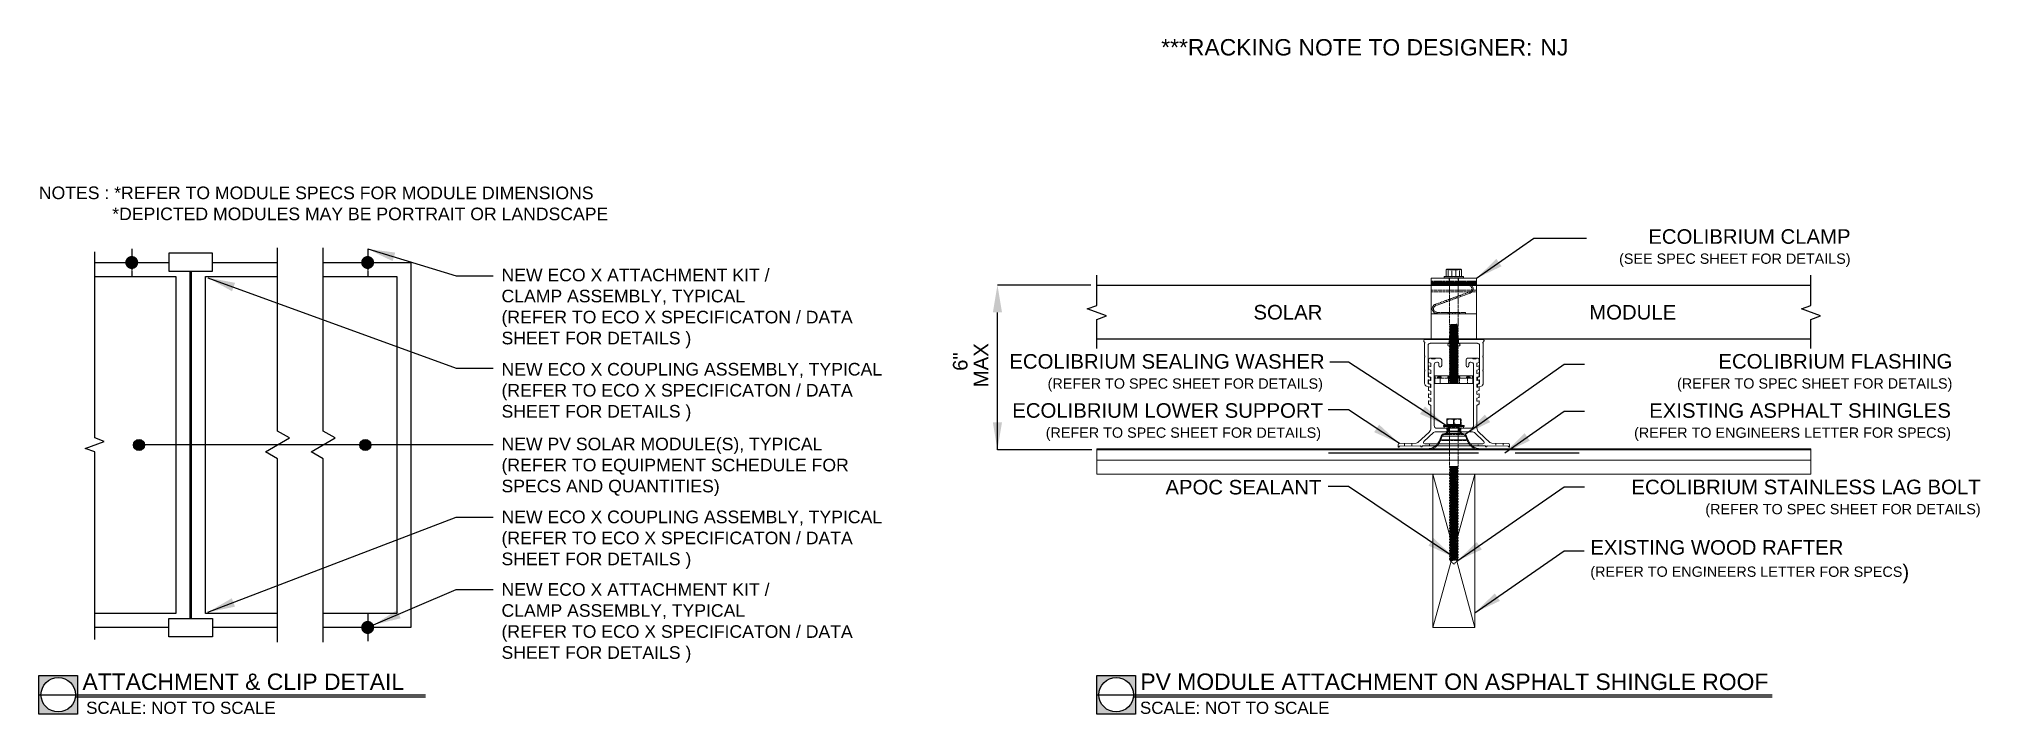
# Model space of a CAD drawing. Header units: feet. Extents: x 873 to 1463, y 2730 to 2935.
import ezdxf

# ---------------------------------------------------------------- set-up
doc = ezdxf.new("R2010")
doc.units = ezdxf.units.FT
doc.header["$MEASUREMENT"] = 0
doc.linetypes.add('HIDDEN', pattern=[0.375, 0.25, -0.125])
doc.styles.add('PAPER SPACE TXT', font='technic_.ttf', dxfattribs={"height": 0.125})
doc.styles.add('TITLE BBLOCK TEXT', font='ARIALUNI.TTF')
doc.dimstyles.new('PAPER SPACE', dxfattribs={"dimscale": 0, "dimtxt": 0.125, "dimasz": 0.125, "dimexe": 0, "dimexo": 0.020508, "dimgap": 0.041992, "dimtad": 1, "dimdec": 4, "dimzin": 3, "dimdsep": 46, "dimlunit": 4, "dimtxsty": 'PAPER SPACE TXT', "dimcen": 0.125, "dimclrd": 1, "dimclre": 1, "dimclrt": 7, "dimadec": 0, "dimazin": 0, "dimtfac": 1, "dimtdec": 4, "dimtofl": 0, "dimtmove": 2, "dimatfit": 3, "dimfxl": 1, "dimfrac": 2, "dimtolj": 1, "dimtzin": 0, "dimarcsym": 1})

msp = doc.modelspace()

# ---------------------------------------------------------------- texts
at = {"color": 2, "attachment_point": 1, "rotation": 359.98856, "style": 'TITLE BBLOCK TEXT'}
for s, insert, char_height, width in [('***RACKING NOTE TO DESIGNER:', (1214.29, 2934.9), 4.9766, 113.9229), ('NJ', (1329.5, 2934.9), 4.977, 198.2811)]:
    msp.add_mtext(s, dxfattribs=dict(at, insert=insert, char_height=char_height, width=width))
at = {"color": 7, "style": 'TITLE BBLOCK TEXT'}
for s, insert, char_height, width, attachment_point, rotation in [('\\pi-19.149,l19.149;NOTES : *REFER TO MODULE SPECS FOR MODULE DIMENSIONS\\P\\pi0,l0;               *DEPICTED MODULES MAY BE PORTRAIT OR LANDSCAPE\\P\\P\\pi-19.149,l19.149;               ', (873.27, 2890.11), 3.8299, 248.3125, 1, 359.98856), ('\\A1;\\pt646.82;ECOLIBRIUM CLAMP\\P{\\H0.7063x;(SEE SPEC SHEET FOR DETAILS)}', (1423.75, 2877.14), 4.4236, 78.9525, 3, 0.01144), ('NEW ECO X ATTACHMENT KIT /\\PCLAMP ASSEMBLY, TYPICAL\\P(REFER TO ECO X SPECIFICATON / DATA SHEET FOR DETAILS )', (1013.85, 2865.15), 3.8299, 109.8677, 1, 359.98856), ('\\A1;\\pt646.82;SOLAR', (1242.32, 2854.14), 4.4236, 111.7592, 1, 359.98856), ('\\A1;\\pt646.82;MODULE', (1344.34, 2854.14), 4.4236, 111.7592, 1, 359.98856), ('\\A1;6"', (1151.01, 2834.11), 4.424, 72.7668, 1, 89.98856), ('\\A1;MAX', (1157.32, 2829.13), 4.424, 72.7668, 1, 89.98856), ('\\A1;\\pi8.3833,t655.2;ECOLIBRIUM SEALING WASHER \\P\\pi20.002,t666.82;{\\H0.7063x;(REFER TO SPEC SHEET FOR DETAILS)}', (1159.77, 2839.21), 4.4236, 103.6298, 1, 359.98856), ('\\A1;\\pt646.82;ECOLIBRIUM FLASHING\\P{\\H0.7063x;(REFER TO SPEC SHEET FOR DETAILS)}', (1454.68, 2839.24), 4.4236, 110.3673, 3, 0.01144), ('NEW ECO X COUPLING ASSEMBLY, TYPICAL\\P(REFER TO ECO X SPECIFICATON / DATA SHEET FOR DETAILS )', (1013.85, 2818.76), 3.8299, 117.8023, 7, 0.01144), ('\\A1;\\pi12.281,t659.1;ECOLIBRIUM LOWER SUPPORT\\P\\pi22.454,t669.28;{\\H0.7063x;(REFER TO SPEC SHEET FOR DETAILS)}', (1156.75, 2824.3), 4.4236, 106.0821, 1, 359.98856), ('\\A1;\\pt646.82;EXISTING ASPHALT SHINGLES\\P{\\H0.7063x;(REFER TO ENGINEERS LETTER FOR SPECS)}', (1454.24, 2824.29), 4.4236, 110.368, 3, 0.01144), ('NEW PV SOLAR MODULE(S), TYPICAL\\P(REFER TO EQUIPMENT SCHEDULE FOR SPECS AND QUANTITIES)', (1013.85, 2813.82), 3.8299, 105.4472, 1, 359.98856), ('\\A1;\\pi58.825,t705.65;APOC SEALANT', (1156.75, 2801.01), 4.4236, 106.0821, 1, 359.98856), ('\\A1;\\pt646.82;ECOLIBRIUM STAINLESS LAG BOLT\\P{\\H0.7063x;(REFER TO SPEC SHEET FOR DETAILS)}', (1463.28, 2801.07), 4.4236, 118.5736, 3, 0.01144), ('NEW ECO X COUPLING ASSEMBLY, TYPICAL\\P(REFER TO ECO X SPECIFICATON / DATA SHEET FOR DETAILS )', (1013.85, 2791.68), 3.8299, 117.8023, 1, 359.98856), ('\\A1;\\pt646.82;EXISTING WOOD RAFTER\\P{\\H0.7063x;(REFER TO ENGINEERS LETTER FOR SPECS})', (1344.68, 2782.71), 4.4236, 130.138, 1, 359.98856), ('NEW ECO X ATTACHMENT KIT /\\PCLAMP ASSEMBLY, TYPICAL\\P(REFER TO ECO X SPECIFICATON / DATA SHEET FOR DETAILS )', (1013.85, 2769.63), 3.8299, 109.8677, 1, 359.98856), ('ATTACHMENT & CLIP DETAIL', (886.52, 2742.19), 4.9766, 191.6609, 1, 359.98856), ('PV MODULE ATTACHMENT ON ASPHALT SHINGLE ROOF', (1207.97, 2742.19), 4.9766, 204.3044, 1, 359.98856), ('SCALE: NOT TO SCALE', (887.63, 2733.62), 3.6907, 80.1638, 1, 359.98856), ('SCALE: NOT TO SCALE', (1207.83, 2733.62), 3.6907, 80.1638, 1, 359.98856)]:
    msp.add_mtext(s, dxfattribs=dict(at, insert=insert, char_height=char_height, width=width, attachment_point=attachment_point, rotation=rotation))

# ---------------------------------------------------------------- hatches: boundary and pattern name
h = msp.add_hatch(color=1)
h.dxf.hatch_style = 1
edge = h.paths.add_edge_path()
edge.add_arc((903.7, 2811.6), 1.68, 0, 360)
h = msp.add_hatch(color=1)
h.dxf.hatch_style = 1
edge = h.paths.add_edge_path()
edge.add_arc((972.48, 2811.6), 1.68, 0, 360)
at = {"linetype": 'Continuous'}
h = msp.add_hatch(dxfattribs=at)
h.set_pattern_fill('AR-RROOF', scale=33.869573, style=0)
h.set_pattern_definition([(0, (1231.68, 2702.163), (74.513, 33.8696), [508.044, -67.739, 169.348, -33.87]), (0, (1276.725, 2719.098), (-33.87, 45.047), [101.609, -11.177, 203.217, -25.402]), (0, (1248.613, 2730.952), (176.1218, 22.6926), [270.957, -47.417, 135.478, -33.87])])
h.paths.add_polyline_path([(1265.11, 2810.15), (1265.11, 2806.97), (1341.32, 2806.97), (1341.32, 2810.15)], flags=0)
h = msp.add_hatch(color=6)
h.dxf.hatch_style = 1
h.paths.add_polyline_path([(885.05, 2741.62), (873.26, 2741.62), (873.26, 2729.83), (885.05, 2729.83)])
h.paths.add_polyline_path([(884.39, 2735.73, -1), (873.92, 2735.73, -1)], flags=16)
h = msp.add_hatch(color=6)
h.dxf.hatch_style = 1
h.paths.add_polyline_path([(1206.5, 2741.62), (1194.71, 2741.62), (1194.71, 2729.83), (1206.5, 2729.83)])
h.paths.add_polyline_path([(1205.84, 2735.73, -1), (1195.37, 2735.73, -1)], flags=16)

# ---------------------------------------------------------------- linework, layer by layer
at = {"color": 1, "linetype": 'HIDDEN', "ltscale": 0.25}
for p, q in [((901.49, 2871.15), (901.49, 2862.91)), ((973.18, 2871.15), (973.18, 2862.91)), ((973.18, 2760.28), (973.18, 2752.05))]:
    msp.add_line(p, q, dxfattribs=at)
at = {"color": 1, "linetype": 'Continuous'}
for p, q in [((926.04, 2869.86), (912.76, 2869.86)), ((912.76, 2869.86), (912.76, 2864.35)), ((926.04, 2864.35), (926.04, 2869.86)), ((912.76, 2864.35), (926.04, 2864.35)), ((912.76, 2753.34), (912.76, 2758.85)), ((912.76, 2758.85), (926.04, 2758.85)), ((926.04, 2758.85), (926.04, 2753.34)), ((926.04, 2753.34), (912.76, 2753.34))]:
    msp.add_line(p, q, dxfattribs=at)
at = {"color": 7, "linetype": 'Continuous', "lineweight": 15}
for p, q in [((1296.34, 2862.24), (1310.1, 2862.24)), ((1296.34, 2862.24), (1296.34, 2861.02)), ((1296.34, 2861.02), (1310.1, 2861.02)), ((1296.34, 2860.74), (1296.34, 2861.02)), ((1300.31, 2862.78), (1300.31, 2862.3)), ((1301.16, 2862.78), (1300.31, 2862.78)), ((1300.32, 2862.24), (1300.32, 2862.36)), ((1300.4, 2862.25), (1300.32, 2862.24)), ((1300.41, 2862.24), (1300.41, 2862.36)), ((1300.57, 2862.25), (1300.41, 2862.24)), ((1300.58, 2862.24), (1300.58, 2862.36)), ((1300.81, 2862.25), (1300.58, 2862.24)), ((1300.83, 2862.24), (1300.83, 2862.36)), ((1301.12, 2862.26), (1300.83, 2862.24)), ((1300.86, 2862.78), (1300.86, 2864.81)), ((1301.1, 2865), (1301.01, 2864.95)), ((1301.1, 2865), (1301.17, 2865)), ((1306.13, 2862.78), (1301.16, 2862.78)), ((1301.16, 2862.24), (1301.16, 2862.36)), ((1301.16, 2862.24), (1301.48, 2862.26)), ((1301.49, 2864.81), (1301.17, 2865)), ((1301.17, 2865), (1302.67, 2865)), ((1301.49, 2862.78), (1301.49, 2864.81)), ((1301.55, 2862.24), (1301.55, 2862.36)), ((1301.89, 2862.27), (1301.55, 2862.24)), ((1301.88, 2862.24), (1301.88, 2862.27)), ((1301.9, 2862.27), (1301.9, 2862.24)), ((1301.92, 2862.24), (1301.92, 2862.26)), ((1301.94, 2862.26), (1301.94, 2862.24)), ((1301.99, 2862.24), (1301.99, 2862.36)), ((1302.33, 2862.28), (1301.99, 2862.24)), ((1302, 2862.24), (1302, 2862.24)), ((1302.02, 2862.25), (1302.02, 2862.24)), ((1302.12, 2862.24), (1302.12, 2862.26)), ((1302.13, 2862.26), (1302.13, 2862.24)), ((1302.27, 2862.27), (1302.27, 2862.24)), ((1302.28, 2862.27), (1302.28, 2862.24)), ((1302.45, 2862.24), (1302.45, 2862.25)), ((1302.46, 2862.24), (1302.46, 2862.36)), ((1302.76, 2862.29), (1302.46, 2862.24)), ((1302.46, 2862.24), (1302.46, 2862.24)), ((1302.65, 2862.24), (1302.65, 2862.27)), ((1302.66, 2862.27), (1302.66, 2862.24)), ((1303.85, 2864.81), (1302.67, 2865)), ((1302.67, 2865), (1304.71, 2865)), ((1302.87, 2862.24), (1302.87, 2862.26)), ((1302.87, 2862.26), (1302.87, 2862.24)), ((1302.96, 2862.24), (1302.96, 2862.36)), ((1303.1, 2862.31), (1302.96, 2862.24)), ((1303.1, 2862.33), (1303.1, 2862.24)), ((1303.1, 2862.24), (1303.1, 2862.31)), ((1303.33, 2862.24), (1303.33, 2862.27)), ((1303.47, 2862.24), (1303.47, 2862.36)), ((1303.56, 2862.31), (1303.47, 2862.33)), ((1303.56, 2862.31), (1303.97, 2862.24)), ((1303.56, 2862.24), (1303.56, 2862.31)), ((1303.78, 2862.24), (1303.78, 2862.27)), ((1303.85, 2862.78), (1303.85, 2864.81)), ((1303.97, 2862.24), (1303.97, 2862.36)), ((1303.97, 2862.29), (1304.45, 2862.24)), ((1303.99, 2862.24), (1303.99, 2862.29)), ((1304.17, 2862.24), (1304.17, 2862.27)), ((1304.32, 2862.24), (1304.32, 2862.26)), ((1304.43, 2862.24), (1304.43, 2862.24)), ((1304.45, 2862.24), (1304.45, 2862.36)), ((1304.45, 2862.27), (1304.89, 2862.24)), ((1304.51, 2862.24), (1304.51, 2862.27)), ((1304.55, 2862.24), (1304.55, 2862.27)), ((1304.71, 2865), (1305.33, 2865)), ((1304.89, 2862.24), (1304.89, 2862.36)), ((1304.89, 2862.27), (1305.27, 2862.24)), ((1305.27, 2862.24), (1305.27, 2862.36)), ((1305.27, 2862.26), (1305.6, 2862.24)), ((1305.42, 2864.95), (1305.33, 2865)), ((1305.41, 2864.92), (1305.58, 2864.81)), ((1305.58, 2862.78), (1305.58, 2864.81)), ((1305.6, 2862.24), (1305.6, 2862.36)), ((1305.6, 2862.25), (1305.85, 2862.24)), ((1305.85, 2862.24), (1305.85, 2862.36)), ((1305.85, 2862.25), (1306.03, 2862.24)), ((1306.03, 2862.24), (1306.03, 2862.36)), ((1306.03, 2862.25), (1306.12, 2862.24)), ((1306.12, 2862.24), (1306.12, 2862.36)), ((1306.13, 2862.3), (1306.13, 2862.78)), ((1310.1, 2862.24), (1310.1, 2861.02)), ((1310.1, 2861.02), (1310.1, 2860.74)), ((1310.1, 2860.74), (1296.34, 2860.74)), ((1296.34, 2860.68), (1296.34, 2860.74)), ((1296.34, 2860.68), (1310.1, 2860.68)), ((1296.34, 2860.67), (1296.34, 2860.68)), ((1296.34, 2860.67), (1310.1, 2860.67)), ((1296.34, 2860.6), (1296.34, 2860.67)), ((1310.1, 2860.6), (1296.34, 2860.6)), ((1296.34, 2860.6), (1296.34, 2860.55)), ((1296.34, 2860.55), (1310.1, 2860.55)), ((1296.34, 2860.35), (1296.34, 2860.55)), ((1310.1, 2860.35), (1296.34, 2860.35)), ((1296.34, 2860.35), (1296.34, 2851.61)), ((1310.1, 2860.74), (1310.1, 2860.68)), ((1310.1, 2860.68), (1310.1, 2860.67)), ((1310.1, 2860.67), (1310.1, 2860.6)), ((1310.1, 2860.6), (1310.1, 2860.55)), ((1310.1, 2860.55), (1310.1, 2860.35)), ((1310.1, 2860.35), (1310.1, 2851.61)), ((1296.34, 2851.19), (1296.34, 2851.61)), ((1296.34, 2851.19), (1296.34, 2851.15)), ((1296.34, 2851.15), (1296.34, 2851.15)), ((1296.34, 2851.15), (1296.34, 2850.67)), ((1296.34, 2850.54), (1296.34, 2850.67)), ((1296.34, 2850.54), (1296.34, 2850.36)), ((1296.34, 2850.36), (1296.34, 2849.9)), ((1296.34, 2849.84), (1296.34, 2849.9)), ((1296.34, 2849.84), (1296.34, 2849)), ((1310.1, 2851.61), (1310.1, 2851.19)), ((1310.1, 2851.19), (1310.1, 2851.15)), ((1310.1, 2851.15), (1310.1, 2851.15)), ((1310.1, 2851.15), (1310.1, 2850.67)), ((1310.1, 2850.67), (1310.1, 2850.54)), ((1310.1, 2850.54), (1310.1, 2850.36)), ((1310.1, 2850.36), (1310.1, 2849.9)), ((1310.1, 2849.9), (1310.1, 2849.84)), ((1310.1, 2849.84), (1310.1, 2849)), ((1294.47, 2843.66), (1311.96, 2843.66)), ((1296.34, 2848.88), (1296.34, 2849)), ((1296.34, 2848.88), (1296.34, 2848.69)), ((1296.34, 2848.69), (1296.34, 2848.24)), ((1296.34, 2848.18), (1296.34, 2848.24)), ((1296.34, 2848.18), (1296.34, 2847.34)), ((1296.34, 2847.21), (1296.34, 2847.34)), ((1296.34, 2847.21), (1296.34, 2847.02)), ((1296.34, 2847.02), (1296.34, 2846.57)), ((1296.34, 2846.51), (1296.34, 2846.57)), ((1296.34, 2846.51), (1296.34, 2845.67)), ((1296.34, 2845.61), (1296.34, 2845.67)), ((1296.34, 2845.35), (1296.34, 2845.61)), ((1296.34, 2845.35), (1296.34, 2845.26)), ((1296.34, 2845.01), (1296.34, 2845.26)), ((1296.34, 2845.01), (1296.34, 2843.83)), ((1296.34, 2843.83), (1310.1, 2843.83)), ((1296.34, 2843.82), (1296.34, 2843.83)), ((1310.1, 2843.82), (1296.34, 2843.82)), ((1296.34, 2843.76), (1296.34, 2843.82)), ((1310.1, 2843.76), (1296.34, 2843.76)), ((1296.34, 2843.76), (1296.34, 2843.72)), ((1296.34, 2843.72), (1310.1, 2843.72)), ((1296.34, 2843.66), (1296.34, 2843.72)), ((1310.1, 2849), (1310.1, 2848.88)), ((1310.1, 2848.88), (1310.1, 2848.69)), ((1310.1, 2848.69), (1310.1, 2848.24)), ((1310.1, 2848.24), (1310.1, 2848.18)), ((1310.1, 2848.18), (1310.1, 2847.34)), ((1310.1, 2847.34), (1310.1, 2847.21)), ((1310.1, 2847.21), (1310.1, 2847.02)), ((1310.1, 2847.02), (1310.1, 2846.57)), ((1310.1, 2846.57), (1310.1, 2846.51)), ((1310.1, 2846.51), (1310.1, 2845.67)), ((1310.1, 2845.67), (1310.1, 2845.61)), ((1310.1, 2845.61), (1310.1, 2845.35)), ((1310.1, 2845.35), (1310.1, 2845.26)), ((1310.1, 2845.26), (1310.1, 2845.01)), ((1310.1, 2845.01), (1310.1, 2843.83)), ((1310.1, 2843.83), (1310.1, 2843.82)), ((1310.1, 2843.82), (1310.1, 2843.76)), ((1310.1, 2843.76), (1310.1, 2843.72)), ((1310.1, 2843.72), (1310.1, 2843.66)), ((1294.3, 2838.72), (1294.3, 2842.46)), ((1294.3, 2834.48), (1294.3, 2838.23)), ((1294.33, 2842.52), (1294.38, 2842.57)), ((1294.38, 2838.61), (1294.33, 2838.66)), ((1294.33, 2838.28), (1294.38, 2838.34)), ((1294.41, 2842.63), (1294.41, 2842.75)), ((1294.41, 2838.4), (1294.41, 2838.55)), ((1295.41, 2841.84), (1295.41, 2832.39)), ((1295.53, 2837.51), (1295.53, 2836.73)), ((1299.09, 2837.94), (1295.96, 2837.94)), ((1310.39, 2842.48), (1296.04, 2842.48)), ((1299.51, 2835.71), (1299.51, 2837.51)), ((1301.78, 2841.61), (1304.66, 2841.61)), ((1301.89, 2841.57), (1301.89, 2841.51)), ((1301.89, 2841.1), (1301.89, 2841.04)), ((1301.89, 2840.63), (1301.89, 2840.57)), ((1301.89, 2840.16), (1301.89, 2840.1)), ((1301.89, 2839.68), (1301.89, 2839.63)), ((1301.89, 2839.21), (1301.89, 2839.16)), ((1301.89, 2838.74), (1301.89, 2838.68)), ((1301.89, 2838.27), (1301.89, 2838.21)), ((1301.89, 2837.8), (1301.89, 2837.74)), ((1301.89, 2837.33), (1301.89, 2837.27)), ((1301.96, 2841.61), (1301.9, 2841.57)), ((1302.2, 2841.33), (1302.2, 2841.28)), ((1302.2, 2840.86), (1302.2, 2840.81)), ((1302.2, 2840.39), (1302.2, 2840.34)), ((1302.2, 2839.92), (1302.2, 2839.87)), ((1302.2, 2839.45), (1302.2, 2839.4)), ((1302.2, 2838.98), (1302.2, 2838.92)), ((1302.2, 2838.51), (1302.2, 2838.45)), ((1302.2, 2838.04), (1302.2, 2837.98)), ((1302.2, 2837.57), (1302.2, 2837.51)), ((1304.23, 2841.56), (1304.31, 2841.61)), ((1304.23, 2841.51), (1304.23, 2841.56)), ((1304.23, 2841.04), (1304.23, 2841.09)), ((1304.23, 2840.57), (1304.23, 2840.62)), ((1304.23, 2840.1), (1304.23, 2840.15)), ((1304.23, 2839.63), (1304.23, 2839.68)), ((1304.23, 2839.16), (1304.23, 2839.21)), ((1304.23, 2838.68), (1304.23, 2838.74)), ((1304.23, 2838.21), (1304.23, 2838.27)), ((1304.23, 2837.74), (1304.23, 2837.8)), ((1304.23, 2837.27), (1304.23, 2837.33)), ((1304.54, 2841.27), (1304.54, 2841.33)), ((1304.54, 2840.8), (1304.54, 2840.86)), ((1304.54, 2840.33), (1304.54, 2840.39)), ((1304.54, 2839.86), (1304.54, 2839.92)), ((1304.54, 2839.39), (1304.54, 2839.45)), ((1304.54, 2838.92), (1304.54, 2838.98)), ((1304.54, 2838.45), (1304.54, 2838.51)), ((1304.54, 2837.98), (1304.54, 2838.04)), ((1304.54, 2837.51), (1304.54, 2837.57)), ((1306.92, 2837.51), (1306.92, 2835.71)), ((1310.48, 2837.94), (1307.34, 2837.94)), ((1310.9, 2836.73), (1310.9, 2837.51)), ((1311.03, 2832.39), (1311.03, 2841.84)), ((1312.03, 2842.63), (1312.03, 2842.75)), ((1312.03, 2838.4), (1312.03, 2838.55)), ((1312.1, 2842.52), (1312.05, 2842.57)), ((1312.05, 2838.61), (1312.1, 2838.66)), ((1312.1, 2838.28), (1312.05, 2838.34)), ((1312.13, 2842.46), (1312.13, 2838.72)), ((1312.13, 2838.23), (1312.13, 2834.48)), ((1294.3, 2830.29), (1294.3, 2833.99)), ((1294.38, 2834.37), (1294.33, 2834.43)), ((1294.33, 2834.05), (1294.38, 2834.1)), ((1294.41, 2834.16), (1294.41, 2834.31)), ((1295.46, 2832.31), (1296.03, 2832.1)), ((1295.59, 2831.38), (1295.52, 2831.4)), ((1295.53, 2835.53), (1295.53, 2834.61)), ((1295.53, 2833.41), (1295.53, 2832.49)), ((1296.15, 2836.44), (1295.59, 2836.65)), ((1296.15, 2834.32), (1295.59, 2834.53)), ((1296.15, 2832.21), (1295.59, 2832.41)), ((1295.65, 2835.61), (1296.1, 2835.45)), ((1295.65, 2833.49), (1296.1, 2833.33)), ((1296.08, 2832.02), (1296.08, 2831.33)), ((1296.21, 2835.53), (1296.21, 2836.36)), ((1296.21, 2833.41), (1296.21, 2834.25)), ((1296.21, 2831.29), (1296.21, 2832.13)), ((1297.23, 2817.52), (1297.23, 2835.91)), ((1297.41, 2832.6), (1297.41, 2830.28)), ((1299.04, 2832.6), (1297.41, 2832.6)), ((1298.07, 2836.75), (1298.24, 2836.75)), ((1298.62, 2836.37), (1298.62, 2835.71)), ((1299.04, 2832.6), (1299.04, 2830.28)), ((1301.56, 2832.6), (1299.04, 2832.6)), ((1301.56, 2832.6), (1301.56, 2830.28)), ((1302.36, 2832.6), (1301.56, 2832.6)), ((1301.89, 2836.86), (1301.89, 2836.8)), ((1301.89, 2836.39), (1301.89, 2836.33)), ((1301.89, 2835.92), (1301.89, 2835.86)), ((1301.89, 2835.45), (1301.89, 2835.39)), ((1301.89, 2834.98), (1301.89, 2834.92)), ((1301.89, 2834.51), (1301.89, 2834.45)), ((1301.89, 2834.04), (1301.89, 2833.98)), ((1301.89, 2833.57), (1301.89, 2833.51)), ((1301.89, 2833.1), (1301.89, 2833.04)), ((1301.89, 2832.63), (1301.89, 2832.6)), ((1301.9, 2832.63), (1301.9, 2832.63)), ((1302.2, 2837.1), (1302.2, 2837.04)), ((1302.2, 2836.63), (1302.2, 2836.57)), ((1302.2, 2836.16), (1302.2, 2836.1)), ((1302.2, 2835.69), (1302.2, 2835.63)), ((1302.2, 2835.22), (1302.2, 2835.16)), ((1302.2, 2834.75), (1302.2, 2834.69)), ((1302.22, 2834.27), (1302.2, 2834.28)), ((1302.2, 2834.27), (1302.2, 2834.22)), ((1302.2, 2833.8), (1302.2, 2833.75)), ((1302.2, 2833.33), (1302.2, 2833.28)), ((1302.2, 2832.86), (1302.2, 2832.81)), ((1302.36, 2832.6), (1302.53, 2831.93)), ((1302.36, 2832.6), (1303.31, 2832.6)), ((1302.53, 2831.93), (1303.13, 2831.93)), ((1303.13, 2831.93), (1303.31, 2832.6)), ((1308.04, 2832.6), (1303.31, 2832.6)), ((1304.21, 2832.61), (1304.22, 2832.62)), ((1304.23, 2836.8), (1304.23, 2836.86)), ((1304.23, 2836.33), (1304.23, 2836.39)), ((1304.23, 2835.86), (1304.23, 2835.92)), ((1304.23, 2835.39), (1304.23, 2835.45)), ((1304.23, 2834.92), (1304.23, 2834.98)), ((1304.23, 2834.45), (1304.23, 2834.51)), ((1304.23, 2833.98), (1304.23, 2834.04)), ((1304.23, 2833.51), (1304.23, 2833.57)), ((1304.23, 2833.04), (1304.23, 2833.09)), ((1304.23, 2832.6), (1304.23, 2832.62)), ((1304.54, 2837.04), (1304.54, 2837.1)), ((1304.54, 2836.57), (1304.54, 2836.63)), ((1304.54, 2836.1), (1304.54, 2836.16)), ((1304.54, 2835.63), (1304.54, 2835.69)), ((1304.54, 2835.16), (1304.54, 2835.22)), ((1304.54, 2834.69), (1304.54, 2834.75)), ((1304.54, 2834.22), (1304.54, 2834.27)), ((1304.54, 2833.75), (1304.54, 2833.8)), ((1304.54, 2833.28), (1304.54, 2833.33)), ((1304.54, 2832.8), (1304.54, 2832.86)), ((1307.81, 2835.71), (1307.81, 2836.37)), ((1308.04, 2832.6), (1308.21, 2831.93)), ((1308.04, 2832.6), (1308.98, 2832.6)), ((1308.19, 2836.75), (1308.36, 2836.75)), ((1308.21, 2831.93), (1308.81, 2831.93)), ((1308.81, 2831.93), (1308.98, 2832.6)), ((1309.02, 2832.6), (1308.98, 2832.6)), ((1309.02, 2832.6), (1309.02, 2830.28)), ((1309.21, 2835.91), (1309.21, 2817.52)), ((1310.22, 2835.53), (1310.22, 2836.36)), ((1310.22, 2833.41), (1310.22, 2834.25)), ((1310.22, 2831.29), (1310.22, 2832.13)), ((1310.28, 2836.44), (1310.85, 2836.65)), ((1310.28, 2834.32), (1310.85, 2834.53)), ((1310.28, 2832.21), (1310.85, 2832.41)), ((1310.79, 2835.61), (1310.34, 2835.45)), ((1310.79, 2833.49), (1310.34, 2833.33)), ((1310.35, 2832.02), (1310.35, 2831.33)), ((1310.97, 2832.31), (1310.41, 2832.1)), ((1310.84, 2831.38), (1310.92, 2831.4)), ((1310.9, 2834.61), (1310.9, 2835.53)), ((1310.9, 2832.49), (1310.9, 2833.41)), ((1312.03, 2834.16), (1312.03, 2834.31)), ((1312.05, 2834.37), (1312.1, 2834.43)), ((1312.1, 2834.05), (1312.05, 2834.1)), ((1312.13, 2833.99), (1312.13, 2830.29)), ((1295.59, 2829.26), (1294.89, 2829.49)), ((1295.41, 2831.32), (1295.41, 2830.27)), ((1295.46, 2830.19), (1296.03, 2829.98)), ((1295.53, 2831.3), (1295.53, 2830.38)), ((1295.53, 2829.18), (1295.53, 2828.26)), ((1295.53, 2827.06), (1295.53, 2826.14)), ((1296.15, 2830.09), (1295.59, 2830.3)), ((1296.15, 2827.97), (1295.59, 2828.18)), ((1296.15, 2825.86), (1295.59, 2826.06)), ((1295.65, 2831.38), (1296.1, 2831.21)), ((1295.65, 2829.26), (1296.1, 2829.1)), ((1295.65, 2827.14), (1296.1, 2826.98)), ((1296.08, 2829.9), (1296.08, 2829.22)), ((1296.21, 2829.18), (1296.21, 2830.01)), ((1296.21, 2827.06), (1296.21, 2827.89)), ((1296.21, 2824.94), (1296.21, 2825.78)), ((1299.04, 2830.28), (1297.41, 2830.28)), ((1301.56, 2830.28), (1299.04, 2830.28)), ((1309.02, 2830.28), (1301.56, 2830.28)), ((1310.22, 2829.18), (1310.22, 2830.01)), ((1310.22, 2827.06), (1310.22, 2827.89)), ((1310.22, 2824.94), (1310.22, 2825.78)), ((1310.28, 2830.09), (1310.85, 2830.3)), ((1310.28, 2827.97), (1310.85, 2828.18)), ((1310.28, 2825.86), (1310.85, 2826.06)), ((1310.79, 2831.38), (1310.34, 2831.21)), ((1310.79, 2829.26), (1310.34, 2829.1)), ((1310.79, 2827.14), (1310.34, 2826.98)), ((1310.35, 2829.9), (1310.35, 2829.22)), ((1310.97, 2830.19), (1310.41, 2829.98)), ((1310.84, 2829.26), (1311.54, 2829.49)), ((1310.9, 2830.38), (1310.9, 2831.3)), ((1310.9, 2828.26), (1310.9, 2829.18)), ((1310.9, 2826.14), (1310.9, 2827.06)), ((1311.03, 2830.27), (1311.03, 2831.32)), ((1295.53, 2824.95), (1295.53, 2824.03)), ((1296.15, 2823.74), (1295.59, 2823.95)), ((1295.65, 2825.03), (1296.1, 2824.86)), ((1296.21, 2823.66), (1296.21, 2816.76)), ((1310.22, 2816.76), (1310.22, 2823.66)), ((1310.28, 2823.74), (1310.85, 2823.95)), ((1310.79, 2825.03), (1310.34, 2824.86)), ((1310.9, 2824.03), (1310.9, 2824.95)), ((1295.67, 2815.52), (1292.28, 2812.38)), ((1296.98, 2815.35), (1294.09, 2812.67)), ((1308.88, 2815.58), (1297.56, 2815.58)), ((1308.36, 2816.68), (1298.07, 2816.68)), ((1299.37, 2814.32), (1298.96, 2813.2)), ((1301.79, 2817.78), (1300.1, 2817.51)), ((1300.1, 2817.51), (1300.1, 2817.17)), ((1300.6, 2817.51), (1300.1, 2817.51)), ((1300.6, 2817.17), (1300.1, 2817.17)), ((1300.25, 2817.17), (1300.25, 2816.68)), ((1300.44, 2815.08), (1305.99, 2815.08)), ((1306.33, 2817.51), (1300.6, 2817.51)), ((1306.33, 2817.17), (1300.6, 2817.17)), ((1301.04, 2819.31), (1302.07, 2819.5)), ((1301.04, 2819.31), (1301.04, 2817.97)), ((1301.1, 2819.5), (1301.1, 2819.5)), ((1301.1, 2819.5), (1302.07, 2819.5)), ((1301.1, 2817.78), (1301.1, 2817.78)), ((1302.07, 2817.78), (1301.1, 2817.78)), ((1304.19, 2819.5), (1302.07, 2819.5)), ((1303.1, 2817.97), (1302.07, 2817.78)), ((1304.19, 2817.78), (1302.07, 2817.78)), ((1303.1, 2819.31), (1304.19, 2819.5)), ((1303.1, 2819.31), (1303.1, 2817.97)), ((1305.33, 2819.5), (1304.19, 2819.5)), ((1305.27, 2817.97), (1304.19, 2817.78)), ((1305.33, 2817.78), (1304.19, 2817.78)), ((1306.33, 2817.51), (1304.65, 2817.78)), ((1305.27, 2819.31), (1305.27, 2817.97)), ((1305.33, 2819.5), (1305.34, 2819.48)), ((1305.34, 2817.79), (1305.33, 2817.78)), ((1305.33, 2817.78), (1305.34, 2817.78)), ((1306.18, 2816.68), (1306.18, 2817.17)), ((1306.33, 2817.17), (1306.33, 2817.51)), ((1307.47, 2813.2), (1307.07, 2814.32)), ((1312.34, 2812.67), (1309.45, 2815.35)), ((1314.16, 2812.38), (1310.77, 2815.52)), ((1194.71, 2810.15), (1194.71, 2810.42)), ((1194.71, 2810.42), (1195.77, 2810.42)), ((1194.71, 2810.15), (1194.71, 2806.97)), ((1194.71, 2810.15), (1411.72, 2810.15)), ((1195.77, 2810.42), (1195.77, 2810.15)), ((1195.77, 2810.42), (1410.66, 2810.42)), ((1195.77, 2810.15), (1410.66, 2810.15)), ((1286.28, 2811.64), (1286.28, 2811.21)), ((1286.29, 2810.96), (1286.28, 2811.21)), ((1286.46, 2810.96), (1286.29, 2810.96)), ((1286.71, 2811.22), (1286.46, 2810.96)), ((1291.72, 2812.15), (1286.7, 2812.06)), ((1286.71, 2811.22), (1293.05, 2811.33)), ((1293.31, 2811.08), (1293.05, 2811.33)), ((1293.48, 2811.08), (1293.31, 2811.08)), ((1293.73, 2811.34), (1293.48, 2811.08)), ((1293.73, 2811.34), (1293.9, 2811.34)), ((1293.9, 2811.34), (1312.53, 2811.34)), ((1294.38, 2811.93), (1312.06, 2811.93)), ((1312.53, 2811.34), (1312.7, 2811.34)), ((1312.7, 2811.34), (1312.95, 2811.08)), ((1312.95, 2811.08), (1313.12, 2811.08)), ((1313.12, 2811.08), (1313.38, 2811.33)), ((1313.38, 2811.33), (1319.73, 2811.22)), ((1319.74, 2812.06), (1314.72, 2812.15)), ((1319.73, 2811.22), (1319.98, 2810.96)), ((1319.98, 2810.96), (1320.15, 2810.96)), ((1320.15, 2811.21), (1320.15, 2811.64)), ((1320.15, 2810.96), (1320.15, 2811.21)), ((1410.66, 2810.15), (1410.66, 2810.42)), ((1410.66, 2810.42), (1411.72, 2810.42)), ((1411.72, 2810.15), (1411.72, 2810.42)), ((1411.72, 2810.15), (1411.72, 2806.97)), ((1194.71, 2806.97), (1411.72, 2806.97)), ((1194.71, 2806.97), (1194.71, 2802.74)), ((1194.71, 2802.74), (1411.72, 2802.74)), ((1296.87, 2756.17), (1296.87, 2802.74)), ((1296.87, 2802.74), (1309.57, 2802.74)), ((1309.57, 2802.74), (1309.57, 2756.17)), ((1411.72, 2806.97), (1411.72, 2802.74)), ((1309.57, 2756.17), (1296.87, 2756.17))]:
    msp.add_line(p, q, dxfattribs=at)
at = {"color": 7, "linetype": 'HIDDEN', "lineweight": 0}
for p, q in [((1310.1, 2861.36), (1296.34, 2861.36)), ((1310.1, 2861.36), (1296.34, 2861.36)), ((1296.34, 2861.35), (1310.1, 2861.35)), ((1310.1, 2861.23), (1296.34, 2861.23)), ((1296.34, 2861.23), (1310.1, 2861.23)), ((1310.1, 2861.22), (1296.34, 2861.22)), ((1296.34, 2861.11), (1310.1, 2861.11)), ((1296.34, 2861.11), (1310.1, 2861.11)), ((1310.1, 2860.97), (1296.34, 2860.97)), ((1299.51, 2861.03), (1299.51, 2861.2)), ((1300.06, 2861.2), (1299.51, 2861.2)), ((1299.51, 2861.14), (1300.04, 2861.14)), ((1299.51, 2860.73), (1300.04, 2861.14)), ((1300.06, 2861.11), (1299.51, 2861.11)), ((1299.51, 2861.08), (1300.04, 2861.08)), ((1299.51, 2860.67), (1300.04, 2861.08)), ((1299.51, 2861.03), (1299.51, 2860.4)), ((1300.1, 2861.03), (1299.51, 2861.03)), ((1300.1, 2861.03), (1299.51, 2861.03)), ((1300.04, 2861.08), (1300.04, 2861.14)), ((1306.33, 2861.03), (1300.1, 2861.03)), ((1300.1, 2861.03), (1300.1, 2861.03)), ((1306.33, 2861.03), (1300.1, 2861.03)), ((1300.32, 2862.36), (1300.41, 2862.36)), ((1301.88, 2862.31), (1300.4, 2862.25)), ((1300.41, 2862.36), (1300.58, 2862.36)), ((1301.92, 2862.31), (1300.57, 2862.25)), ((1300.58, 2862.36), (1300.83, 2862.36)), ((1302, 2862.31), (1300.81, 2862.25)), ((1300.83, 2862.36), (1301.16, 2862.36)), ((1302.12, 2862.31), (1301.12, 2862.26)), ((1301.16, 2862.36), (1301.55, 2862.36)), ((1301.31, 2865), (1301.45, 2864.86)), ((1301.48, 2862.26), (1302.27, 2862.31)), ((1301.55, 2862.36), (1301.99, 2862.36)), ((1301.83, 2862.24), (1301.83, 2860.55)), ((1301.88, 2864.86), (1302.06, 2864.86)), ((1302, 2864.78), (1301.88, 2864.86)), ((1301.88, 2862.31), (1301.9, 2862.36)), ((1301.88, 2862.31), (1301.94, 2862.36)), ((1301.88, 2862.27), (1301.88, 2862.31)), ((1301.88, 2862.22), (1301.88, 2862.24)), ((1301.9, 2862.22), (1301.88, 2862.22)), ((1302.45, 2862.31), (1301.89, 2862.27)), ((1301.89, 2862.22), (1301.89, 2848.09)), ((1301.9, 2862.36), (1301.9, 2862.27)), ((1301.92, 2862.31), (1301.9, 2862.36)), ((1301.9, 2862.24), (1301.9, 2862.22)), ((1301.92, 2862.22), (1301.9, 2862.22)), ((1301.92, 2862.31), (1302.02, 2862.36)), ((1301.92, 2862.26), (1301.92, 2862.31)), ((1301.92, 2862.22), (1301.92, 2862.24)), ((1301.94, 2862.22), (1301.92, 2862.22)), ((1301.94, 2862.36), (1301.94, 2862.26)), ((1302, 2862.31), (1301.94, 2862.36)), ((1301.94, 2862.24), (1301.94, 2862.22)), ((1302, 2862.22), (1301.94, 2862.22)), ((1301.99, 2862.36), (1302.46, 2862.36)), ((1302, 2864.78), (1302.06, 2864.78)), ((1302, 2862.31), (1302.13, 2862.36)), ((1302, 2862.24), (1302, 2862.31)), ((1302, 2862.22), (1302, 2862.24)), ((1302.02, 2862.22), (1302, 2862.22)), ((1302.02, 2862.36), (1302.02, 2862.25)), ((1302.12, 2862.31), (1302.02, 2862.36)), ((1302.02, 2862.24), (1302.02, 2862.22)), ((1302.12, 2862.22), (1302.02, 2862.22)), ((1302.06, 2864.86), (1304.98, 2864.86)), ((1302.06, 2864.78), (1302.06, 2864.86)), ((1302.06, 2864.78), (1304.43, 2864.78)), ((1302.12, 2862.31), (1302.28, 2862.36)), ((1302.12, 2862.26), (1302.12, 2862.31)), ((1302.12, 2862.22), (1302.12, 2862.24)), ((1302.13, 2862.22), (1302.12, 2862.22)), ((1302.13, 2862.36), (1302.13, 2862.26)), ((1302.27, 2862.31), (1302.13, 2862.36)), ((1302.13, 2862.24), (1302.13, 2862.22)), ((1302.27, 2862.22), (1302.13, 2862.22)), ((1302.27, 2862.31), (1302.46, 2862.36)), ((1302.27, 2862.31), (1302.27, 2862.27)), ((1302.27, 2862.24), (1302.27, 2862.22)), ((1302.28, 2862.22), (1302.27, 2862.22)), ((1302.28, 2862.36), (1302.28, 2862.27)), ((1302.45, 2862.31), (1302.28, 2862.36)), ((1302.28, 2862.24), (1302.28, 2862.22)), ((1302.45, 2862.22), (1302.28, 2862.22)), ((1302.65, 2862.31), (1302.33, 2862.28)), ((1302.45, 2862.31), (1302.66, 2862.36)), ((1302.45, 2862.25), (1302.45, 2862.31)), ((1302.45, 2862.22), (1302.45, 2862.24)), ((1302.46, 2862.22), (1302.45, 2862.22)), ((1302.46, 2862.36), (1302.87, 2862.36)), ((1302.46, 2862.36), (1302.46, 2862.24)), ((1302.65, 2862.31), (1302.46, 2862.36)), ((1302.46, 2862.24), (1302.46, 2862.22)), ((1302.65, 2862.22), (1302.46, 2862.22)), ((1302.58, 2864.81), (1303.76, 2865)), ((1302.58, 2862.78), (1302.58, 2864.81)), ((1302.65, 2862.31), (1302.87, 2862.36)), ((1302.65, 2862.27), (1302.65, 2862.31)), ((1302.65, 2862.22), (1302.65, 2862.24)), ((1302.66, 2862.22), (1302.65, 2862.22)), ((1302.66, 2862.36), (1302.66, 2862.27)), ((1302.87, 2862.31), (1302.66, 2862.36)), ((1302.66, 2862.24), (1302.66, 2862.22)), ((1302.87, 2862.22), (1302.66, 2862.22)), ((1302.87, 2862.31), (1302.76, 2862.29)), ((1302.87, 2862.36), (1302.87, 2862.26)), ((1303.1, 2862.31), (1302.87, 2862.36)), ((1302.87, 2862.31), (1303.1, 2862.36)), ((1302.87, 2862.26), (1302.87, 2862.31)), ((1302.87, 2862.22), (1302.87, 2862.24)), ((1302.87, 2862.24), (1302.87, 2862.22)), ((1302.87, 2862.22), (1302.87, 2862.22)), ((1303.1, 2862.22), (1302.87, 2862.22)), ((1302.96, 2862.36), (1303.1, 2862.36)), ((1303.1, 2862.36), (1303.1, 2862.33)), ((1303.33, 2862.31), (1303.1, 2862.36)), ((1303.1, 2862.31), (1303.33, 2862.36)), ((1303.1, 2862.22), (1303.1, 2862.24)), ((1303.1, 2862.24), (1303.1, 2862.22)), ((1303.1, 2862.22), (1303.1, 2862.22)), ((1303.33, 2862.22), (1303.1, 2862.22)), ((1303.47, 2862.33), (1303.33, 2862.36)), ((1303.47, 2862.36), (1303.33, 2862.36)), ((1303.33, 2862.36), (1303.33, 2862.22)), ((1303.33, 2862.31), (1303.56, 2862.36)), ((1303.33, 2862.31), (1303.47, 2862.24)), ((1303.33, 2862.27), (1303.33, 2862.31)), ((1303.33, 2862.22), (1303.33, 2862.24)), ((1303.56, 2862.22), (1303.33, 2862.22)), ((1303.78, 2862.31), (1303.56, 2862.36)), ((1303.97, 2862.36), (1303.56, 2862.36)), ((1303.56, 2862.36), (1303.56, 2862.22)), ((1303.56, 2862.31), (1303.78, 2862.36)), ((1303.56, 2862.22), (1303.56, 2862.24)), ((1303.78, 2862.22), (1303.56, 2862.22)), ((1303.99, 2862.31), (1303.78, 2862.36)), ((1303.78, 2862.36), (1303.78, 2862.22)), ((1303.78, 2862.31), (1303.98, 2862.36)), ((1303.78, 2862.31), (1303.97, 2862.29)), ((1303.78, 2862.27), (1303.78, 2862.31)), ((1303.78, 2862.22), (1303.78, 2862.24)), ((1303.99, 2862.22), (1303.78, 2862.22)), ((1304.45, 2862.36), (1303.97, 2862.36)), ((1304.17, 2862.31), (1303.98, 2862.36)), ((1303.98, 2862.36), (1303.98, 2862.22)), ((1303.99, 2862.31), (1304.15, 2862.36)), ((1303.99, 2862.31), (1304.45, 2862.27)), ((1303.99, 2862.29), (1303.99, 2862.31)), ((1303.99, 2862.22), (1303.99, 2862.24)), ((1304.17, 2862.22), (1303.99, 2862.22)), ((1304.32, 2862.31), (1304.15, 2862.36)), ((1304.15, 2862.36), (1304.15, 2862.22)), ((1304.17, 2862.31), (1304.3, 2862.36)), ((1304.17, 2862.31), (1304.89, 2862.27)), ((1304.17, 2862.27), (1304.17, 2862.31)), ((1304.17, 2862.22), (1304.17, 2862.24)), ((1304.32, 2862.22), (1304.17, 2862.22)), ((1304.43, 2862.31), (1304.3, 2862.36)), ((1304.3, 2862.36), (1304.3, 2862.22)), ((1304.32, 2862.31), (1304.42, 2862.36)), ((1304.32, 2862.31), (1305.27, 2862.26)), ((1304.32, 2862.26), (1304.32, 2862.31)), ((1304.32, 2862.22), (1304.32, 2862.24)), ((1304.43, 2862.22), (1304.32, 2862.22)), ((1304.37, 2864.78), (1304.37, 2864.86)), ((1304.51, 2862.31), (1304.42, 2862.36)), ((1304.42, 2862.36), (1304.42, 2862.22)), ((1304.43, 2864.78), (1304.55, 2864.86)), ((1304.43, 2862.31), (1304.49, 2862.36)), ((1304.43, 2862.31), (1305.6, 2862.25)), ((1304.43, 2862.24), (1304.43, 2862.31)), ((1304.43, 2862.22), (1304.43, 2862.24)), ((1304.51, 2862.22), (1304.43, 2862.22)), ((1304.89, 2862.36), (1304.45, 2862.36)), ((1304.55, 2862.31), (1304.49, 2862.36)), ((1304.49, 2862.36), (1304.49, 2862.22)), ((1304.51, 2862.31), (1304.53, 2862.36)), ((1304.51, 2862.31), (1305.85, 2862.25)), ((1304.51, 2862.27), (1304.51, 2862.31)), ((1304.51, 2862.22), (1304.51, 2862.24)), ((1304.55, 2862.22), (1304.51, 2862.22)), ((1304.55, 2862.31), (1304.53, 2862.36)), ((1304.53, 2862.36), (1304.53, 2862.22)), ((1304.54, 2847.86), (1304.54, 2862.22)), ((1304.55, 2862.31), (1306.03, 2862.25)), ((1304.55, 2862.27), (1304.55, 2862.31)), ((1304.55, 2862.22), (1304.55, 2862.24)), ((1304.61, 2860.55), (1304.61, 2862.24)), ((1305.27, 2862.36), (1304.89, 2862.36)), ((1304.94, 2864.81), (1305.26, 2865)), ((1304.94, 2862.78), (1304.94, 2864.81)), ((1304.98, 2864.86), (1305.12, 2865)), ((1305.6, 2862.36), (1305.27, 2862.36)), ((1305.85, 2862.36), (1305.6, 2862.36)), ((1306.03, 2862.36), (1305.85, 2862.36)), ((1306.12, 2862.36), (1306.03, 2862.36)), ((1306.92, 2861.03), (1306.33, 2861.03)), ((1306.33, 2861.03), (1306.33, 2861.03)), ((1306.92, 2861.03), (1306.33, 2861.03)), ((1306.92, 2861.2), (1306.37, 2861.2)), ((1306.92, 2861.11), (1306.37, 2861.11)), ((1306.39, 2861.14), (1306.92, 2861.14)), ((1306.39, 2861.08), (1306.39, 2861.14)), ((1306.39, 2861.14), (1306.92, 2860.73)), ((1306.39, 2861.08), (1306.92, 2861.08)), ((1306.39, 2861.08), (1306.92, 2860.67)), ((1306.92, 2861.2), (1306.92, 2861.03)), ((1306.92, 2860.4), (1306.92, 2861.03)), ((1296.34, 2860.86), (1310.1, 2860.86)), ((1310.1, 2860.8), (1296.34, 2860.8)), ((1310.1, 2860.72), (1296.34, 2860.72)), ((1310.1, 2860.55), (1296.34, 2860.55)), ((1310.1, 2860.51), (1296.34, 2860.51)), ((1310.1, 2860.49), (1296.34, 2860.49)), ((1296.34, 2860.47), (1310.1, 2860.47)), ((1296.34, 2860.41), (1310.1, 2860.41)), ((1296.34, 2860.38), (1310.1, 2860.38)), ((1310.1, 2860.37), (1296.34, 2860.37)), ((1296.34, 2860.34), (1310.1, 2860.34)), ((1296.34, 2860.28), (1310.1, 2860.28)), ((1310.1, 2860.28), (1296.34, 2860.28)), ((1310.1, 2860.25), (1296.34, 2860.25)), ((1296.34, 2860.25), (1310.1, 2860.25)), ((1296.34, 2860.19), (1310.1, 2860.19)), ((1296.34, 2858.64), (1310.1, 2858.64)), ((1310.1, 2858.14), (1296.34, 2858.14)), ((1297.6, 2854.33), (1307.94, 2858.09)), ((1297.74, 2853.94), (1308.08, 2857.71)), ((1298.95, 2860.14), (1298.95, 2860.55)), ((1300.64, 2860.14), (1298.95, 2860.14)), ((1306.92, 2860.4), (1299.51, 2860.4)), ((1306.92, 2860.4), (1299.51, 2860.4)), ((1299.51, 2860.4), (1299.51, 2860.37)), ((1299.51, 2860.37), (1306.92, 2860.37)), ((1299.51, 2860.29), (1299.51, 2860.37)), ((1306.92, 2860.35), (1299.51, 2860.35)), ((1299.51, 2860.29), (1306.92, 2860.29)), ((1299.51, 2860.27), (1299.51, 2860.29)), ((1306.92, 2860.27), (1299.51, 2860.27)), ((1300.24, 2860.52), (1300.22, 2860.48)), ((1300.24, 2860.52), (1300.32, 2860.49)), ((1300.32, 2860.49), (1300.3, 2860.45)), ((1300.64, 2860.55), (1300.64, 2860.14)), ((1307.58, 2860.14), (1300.64, 2860.14)), ((1300.72, 2860.55), (1300.72, 2860.14)), ((1300.82, 2860.49), (1300.9, 2860.52)), ((1300.84, 2860.45), (1300.82, 2860.49)), ((1300.86, 2855.51), (1301, 2855.13)), ((1300.92, 2860.48), (1300.9, 2860.52)), ((1301.7, 2860.16), (1301.72, 2860.12)), ((1301.8, 2860.15), (1301.72, 2860.12)), ((1301.78, 2860.19), (1301.8, 2860.15)), ((1302.07, 2860.55), (1302.07, 2860.14)), ((1302.27, 2855.59), (1302.13, 2855.98)), ((1302.31, 2860.15), (1302.32, 2860.19)), ((1302.39, 2860.12), (1302.31, 2860.15)), ((1302.39, 2860.12), (1302.4, 2860.16)), ((1302.84, 2860.55), (1302.84, 2860.14)), ((1304.01, 2856.23), (1303.88, 2856.61)), ((1304.03, 2860.15), (1304.05, 2860.11)), ((1304.13, 2860.14), (1304.05, 2860.11)), ((1304.11, 2860.18), (1304.13, 2860.14)), ((1304.19, 2860.14), (1304.19, 2860.55)), ((1304.64, 2860.14), (1304.65, 2860.18)), ((1304.71, 2860.11), (1304.64, 2860.14)), ((1304.71, 2860.11), (1304.73, 2860.15)), ((1305.29, 2856.69), (1305.15, 2857.07)), ((1305.53, 2860.52), (1305.51, 2860.48)), ((1305.53, 2860.52), (1305.61, 2860.5)), ((1305.61, 2860.5), (1305.59, 2860.45)), ((1306.12, 2860.5), (1306.2, 2860.52)), ((1306.13, 2860.45), (1306.12, 2860.5)), ((1306.21, 2860.48), (1306.2, 2860.52)), ((1306.92, 2860.37), (1306.92, 2860.4)), ((1306.92, 2860.29), (1306.92, 2860.37)), ((1306.92, 2860.29), (1306.92, 2860.27)), ((1307.58, 2860.14), (1307.58, 2860.55)), ((1308.08, 2857.71), (1307.94, 2858.09)), ((1297.74, 2853.94), (1297.6, 2854.33)), ((1298.1, 2851.89), (1298.1, 2851.48)), ((1298.1, 2851.89), (1305.03, 2851.89)), ((1298.1, 2851.48), (1305.03, 2851.48)), ((1301.48, 2851.89), (1301.48, 2851.48)), ((1302.84, 2851.89), (1302.84, 2851.48)), ((1303.6, 2851.89), (1303.6, 2851.48)), ((1304.96, 2851.48), (1304.96, 2851.89)), ((1305.03, 2851.48), (1305.03, 2851.89)), ((1305.03, 2851.89), (1306.72, 2851.89)), ((1306.72, 2851.48), (1305.03, 2851.48)), ((1306.72, 2851.89), (1306.72, 2851.48)), ((1296.34, 2843.76), (1310.1, 2843.76)), ((1310.1, 2843.72), (1296.34, 2843.72)), ((1301.83, 2843.66), (1301.83, 2842.48)), ((1301.89, 2847.68), (1301.89, 2847.62)), ((1301.89, 2847.21), (1301.89, 2847.15)), ((1301.89, 2846.74), (1301.89, 2846.68)), ((1301.89, 2846.27), (1301.89, 2846.21)), ((1301.89, 2845.8), (1301.89, 2845.74)), ((1301.89, 2845.33), (1301.89, 2845.27)), ((1301.89, 2844.88), (1301.89, 2844.86)), ((1301.89, 2844.86), (1301.89, 2844.8)), ((1301.89, 2844.8), (1301.89, 2844.39)), ((1301.89, 2844.39), (1301.89, 2844.33)), ((1301.89, 2844.33), (1301.89, 2843.92)), ((1301.89, 2843.92), (1301.89, 2843.86)), ((1301.89, 2843.86), (1301.89, 2843.82)), ((1301.89, 2843.45), (1301.89, 2843.39)), ((1301.91, 2843.92), (1301.9, 2843.92)), ((1302.2, 2847.92), (1302.2, 2847.86)), ((1302.2, 2847.45), (1302.2, 2847.39)), ((1302.2, 2846.98), (1302.2, 2846.92)), ((1302.2, 2846.51), (1302.2, 2846.45)), ((1302.2, 2846.04), (1302.2, 2845.98)), ((1302.2, 2845.56), (1302.2, 2845.51)), ((1302.2, 2845.09), (1302.2, 2845.04)), ((1302.2, 2844.62), (1302.2, 2844.57)), ((1302.2, 2844.15), (1302.2, 2844.09)), ((1302.2, 2843.68), (1302.2, 2843.62)), ((1302.2, 2843.21), (1302.2, 2843.15)), ((1302.21, 2845.04), (1302.22, 2845.04)), ((1302.23, 2844.14), (1302.21, 2844.15)), ((1302.22, 2844.57), (1302.23, 2844.57)), ((1302.85, 2844.88), (1302.85, 2845)), ((1303.59, 2844.88), (1303.59, 2845)), ((1303.94, 2848.09), (1304.15, 2848.27)), ((1303.94, 2848.03), (1303.94, 2848.09)), ((1304.15, 2847.86), (1303.94, 2848.03)), ((1304.22, 2844.34), (1304.11, 2844.36)), ((1304.23, 2843.4), (1304.12, 2843.42)), ((1304.15, 2848.27), (1304.15, 2847.86)), ((1304.23, 2847.62), (1304.23, 2847.68)), ((1304.23, 2847.15), (1304.23, 2847.21)), ((1304.23, 2846.68), (1304.23, 2846.74)), ((1304.23, 2846.21), (1304.23, 2846.27)), ((1304.23, 2845.74), (1304.23, 2845.8)), ((1304.23, 2845.27), (1304.23, 2845.33)), ((1304.23, 2844.8), (1304.23, 2844.86)), ((1304.23, 2844.33), (1304.23, 2844.39)), ((1304.23, 2843.86), (1304.23, 2843.92)), ((1304.23, 2843.39), (1304.23, 2843.45)), ((1304.54, 2847.39), (1304.54, 2847.45)), ((1304.54, 2846.92), (1304.54, 2846.98)), ((1304.54, 2846.45), (1304.54, 2846.51)), ((1304.54, 2845.98), (1304.54, 2846.04)), ((1304.54, 2845.51), (1304.54, 2845.56)), ((1304.54, 2845.04), (1304.54, 2845.09)), ((1304.54, 2844.62), (1304.54, 2844.88)), ((1304.54, 2844.57), (1304.54, 2844.62)), ((1304.54, 2844.15), (1304.54, 2844.57)), ((1304.54, 2844.09), (1304.54, 2844.15)), ((1304.54, 2843.82), (1304.54, 2844.09)), ((1304.54, 2843.62), (1304.54, 2843.68)), ((1304.54, 2843.15), (1304.54, 2843.21)), ((1304.61, 2842.48), (1304.61, 2843.66)), ((1296.44, 2837.94), (1296.44, 2837.77)), ((1296.44, 2837.77), (1296.97, 2837.77)), ((1296.97, 2837.77), (1297.5, 2837.77)), ((1297.5, 2837.77), (1297.5, 2837.94)), ((1301.89, 2842.98), (1301.89, 2842.92)), ((1301.89, 2842.51), (1301.89, 2842.45)), ((1301.89, 2842.04), (1301.89, 2841.98)), ((1302.2, 2842.74), (1302.2, 2842.68)), ((1302.2, 2842.27), (1302.2, 2842.21)), ((1302.2, 2841.8), (1302.2, 2841.74)), ((1302.2, 2841.33), (1302.21, 2841.32)), ((1302.2, 2841.28), (1302.2, 2841.27)), ((1302.2, 2840.86), (1302.21, 2840.85)), ((1302.2, 2840.81), (1302.2, 2840.8)), ((1302.2, 2840.39), (1302.21, 2840.38)), ((1302.2, 2840.34), (1302.2, 2840.33)), ((1302.2, 2839.92), (1302.21, 2839.91)), ((1302.2, 2839.87), (1302.2, 2839.86)), ((1302.22, 2839.44), (1302.2, 2839.45)), ((1302.2, 2839.44), (1302.21, 2839.44)), ((1302.2, 2839.4), (1302.2, 2839.39)), ((1302.2, 2838.97), (1302.21, 2838.97)), ((1302.2, 2838.92), (1302.2, 2838.92)), ((1302.2, 2838.5), (1302.21, 2838.5)), ((1302.2, 2838.45), (1302.2, 2838.45)), ((1302.2, 2838.03), (1302.21, 2838.03)), ((1302.2, 2837.98), (1302.2, 2837.98)), ((1302.2, 2837.56), (1302.21, 2837.56)), ((1302.2, 2837.51), (1302.2, 2837.51)), ((1302.22, 2842.74), (1302.21, 2842.75)), ((1302.21, 2840.33), (1302.21, 2840.34)), ((1302.21, 2837.98), (1302.21, 2837.99)), ((1304.14, 2841.07), (1304.14, 2841.07)), ((1304.14, 2840.13), (1304.14, 2840.13)), ((1304.14, 2839.66), (1304.14, 2839.66)), ((1304.14, 2839.19), (1304.14, 2839.19)), ((1304.14, 2838.72), (1304.14, 2838.72)), ((1304.14, 2837.78), (1304.14, 2837.78)), ((1304.14, 2837.3), (1304.14, 2837.31)), ((1304.22, 2840.15), (1304.23, 2840.16)), ((1304.22, 2839.68), (1304.23, 2839.68)), ((1304.22, 2839.21), (1304.23, 2839.21)), ((1304.22, 2837.8), (1304.23, 2837.8)), ((1304.22, 2837.33), (1304.23, 2837.33)), ((1304.23, 2842.92), (1304.23, 2842.98)), ((1304.23, 2842.45), (1304.23, 2842.51)), ((1304.23, 2841.98), (1304.23, 2842.04)), ((1304.23, 2841.56), (1304.23, 2841.57)), ((1304.23, 2841.09), (1304.23, 2841.1)), ((1304.23, 2840.62), (1304.23, 2840.63)), ((1304.23, 2840.62), (1304.23, 2840.63)), ((1304.23, 2840.15), (1304.23, 2840.16)), ((1304.23, 2839.68), (1304.23, 2839.68)), ((1304.23, 2839.21), (1304.23, 2839.21)), ((1304.23, 2838.74), (1304.23, 2838.74)), ((1304.23, 2838.27), (1304.23, 2838.27)), ((1304.23, 2838.27), (1304.23, 2838.27)), ((1304.23, 2837.8), (1304.23, 2837.8)), ((1304.23, 2837.33), (1304.23, 2837.33)), ((1304.54, 2842.68), (1304.54, 2842.74)), ((1304.54, 2842.21), (1304.54, 2842.27)), ((1304.54, 2841.74), (1304.54, 2841.8)), ((1308.93, 2837.94), (1308.93, 2837.77)), ((1308.93, 2837.77), (1309.46, 2837.77)), ((1309.46, 2837.77), (1309.99, 2837.77)), ((1309.99, 2837.77), (1309.99, 2837.94)), ((1297.45, 2832.6), (1297.62, 2831.93)), ((1297.62, 2831.93), (1298.52, 2831.93)), ((1298.22, 2831.93), (1298.4, 2832.6)), ((1298.52, 2832.35), (1299.34, 2832.35)), ((1298.52, 2832.35), (1298.84, 2831.93)), ((1298.52, 2832.27), (1298.52, 2832.35)), ((1298.52, 2832.27), (1299.3, 2832.27)), ((1298.54, 2832.27), (1298.52, 2832.27)), ((1298.52, 2832.21), (1298.55, 2832.22)), ((1298.52, 2832.21), (1299.27, 2832.21)), ((1298.52, 2831.93), (1298.52, 2832.21)), ((1298.52, 2831.93), (1298.84, 2831.93)), ((1298.54, 2832.27), (1299.31, 2832.27)), ((1298.55, 2832.22), (1298.54, 2832.27)), ((1298.55, 2832.22), (1299.3, 2832.22)), ((1298.84, 2831.93), (1301.32, 2831.93)), ((1299.12, 2831.93), (1299.27, 2832.21)), ((1299.27, 2832.21), (1299.3, 2832.22)), ((1299.3, 2832.27), (1299.34, 2832.35)), ((1299.31, 2832.27), (1299.3, 2832.27)), ((1299.3, 2832.22), (1299.31, 2832.27)), ((1299.34, 2832.35), (1299.44, 2831.93)), ((1301.42, 2832.35), (1301.32, 2831.93)), ((1301.32, 2831.93), (1301.64, 2831.93)), ((1301.42, 2832.35), (1302.23, 2832.35)), ((1301.46, 2832.27), (1301.42, 2832.35)), ((1301.44, 2832.27), (1302.22, 2832.27)), ((1301.44, 2832.27), (1301.46, 2832.27)), ((1301.46, 2832.22), (1301.44, 2832.27)), ((1301.46, 2832.27), (1302.23, 2832.27)), ((1301.46, 2832.22), (1302.21, 2832.22)), ((1301.49, 2832.21), (1301.46, 2832.22)), ((1301.49, 2832.21), (1302.23, 2832.21)), ((1301.64, 2831.93), (1301.49, 2832.21)), ((1301.64, 2831.93), (1302.53, 2831.93)), ((1301.86, 2832.6), (1301.86, 2832.57)), ((1301.86, 2832.16), (1301.86, 2832.1)), ((1301.86, 2831.69), (1301.86, 2831.63)), ((1301.89, 2832.6), (1301.89, 2832.57)), ((1301.89, 2832.16), (1301.89, 2832.1)), ((1301.89, 2831.69), (1301.89, 2831.63)), ((1302.23, 2832.35), (1301.92, 2831.93)), ((1302.12, 2832.42), (1302.12, 2832.3)), ((1302.12, 2831.95), (1302.12, 2831.83)), ((1302.12, 2831.48), (1302.12, 2831.36)), ((1302.22, 2837.09), (1302.2, 2837.1)), ((1302.2, 2837.09), (1302.21, 2837.09)), ((1302.2, 2837.04), (1302.2, 2837.04)), ((1302.2, 2836.62), (1302.21, 2836.62)), ((1302.2, 2836.57), (1302.2, 2836.57)), ((1302.2, 2836.15), (1302.21, 2836.15)), ((1302.2, 2836.1), (1302.2, 2836.1)), ((1302.2, 2835.68), (1302.21, 2835.68)), ((1302.2, 2835.63), (1302.2, 2835.63)), ((1302.2, 2835.21), (1302.21, 2835.21)), ((1302.2, 2835.16), (1302.2, 2835.16)), ((1302.2, 2834.74), (1302.21, 2834.74)), ((1302.2, 2834.69), (1302.2, 2834.69)), ((1302.2, 2834.27), (1302.21, 2834.27)), ((1302.2, 2834.22), (1302.2, 2834.22)), ((1302.2, 2833.8), (1302.21, 2833.8)), ((1302.2, 2833.75), (1302.2, 2833.75)), ((1302.2, 2833.33), (1302.21, 2833.32)), ((1302.2, 2833.28), (1302.2, 2833.28)), ((1302.2, 2832.86), (1302.21, 2832.85)), ((1302.2, 2832.81), (1302.2, 2832.8)), ((1302.2, 2832.39), (1302.2, 2832.33)), ((1302.2, 2831.92), (1302.2, 2831.86)), ((1302.2, 2831.45), (1302.2, 2831.39)), ((1302.21, 2836.1), (1302.22, 2836.11)), ((1302.21, 2832.22), (1302.22, 2832.27)), ((1302.23, 2832.21), (1302.21, 2832.22)), ((1302.23, 2835.16), (1302.22, 2835.17)), ((1302.22, 2832.27), (1302.23, 2832.27)), ((1302.23, 2832.27), (1302.23, 2832.35)), ((1302.23, 2831.93), (1302.23, 2832.21)), ((1303.13, 2832.6), (1303.3, 2831.93)), ((1303.3, 2831.93), (1303.9, 2831.93)), ((1303.9, 2831.93), (1304.07, 2832.6)), ((1303.9, 2831.93), (1304.2, 2831.93)), ((1304.23, 2833.52), (1304.11, 2833.54)), ((1304.14, 2836.83), (1304.14, 2836.84)), ((1304.15, 2834.95), (1304.14, 2834.95)), ((1304.2, 2833.56), (1304.21, 2833.57)), ((1304.2, 2832.35), (1305.02, 2832.35)), ((1304.52, 2831.93), (1304.2, 2832.35)), ((1304.2, 2832.35), (1304.2, 2832.27)), ((1304.2, 2832.27), (1304.98, 2832.27)), ((1304.2, 2832.27), (1304.21, 2832.27)), ((1304.2, 2832.21), (1304.94, 2832.21)), ((1304.2, 2832.21), (1304.2, 2831.93)), ((1304.2, 2831.93), (1304.52, 2831.93)), ((1304.21, 2834.97), (1304.22, 2834.98)), ((1304.21, 2832.27), (1304.99, 2832.27)), ((1304.21, 2832.27), (1304.23, 2832.22)), ((1304.22, 2836.86), (1304.23, 2836.86)), ((1304.22, 2835.92), (1304.22, 2835.92)), ((1304.22, 2833.09), (1304.22, 2833.1)), ((1304.23, 2836.86), (1304.23, 2836.86)), ((1304.23, 2836.39), (1304.23, 2836.39)), ((1304.23, 2835.92), (1304.23, 2835.92)), ((1304.23, 2835.45), (1304.23, 2835.45)), ((1304.23, 2834.98), (1304.23, 2834.98)), ((1304.23, 2834.51), (1304.23, 2834.51)), ((1304.23, 2834.04), (1304.23, 2834.04)), ((1304.23, 2833.57), (1304.23, 2833.57)), ((1304.23, 2833.09), (1304.23, 2833.1)), ((1304.23, 2832.62), (1304.23, 2832.63)), ((1304.23, 2832.57), (1304.23, 2832.6)), ((1304.23, 2832.22), (1304.98, 2832.22)), ((1304.23, 2832.1), (1304.23, 2832.16)), ((1304.23, 2831.63), (1304.23, 2831.69)), ((1304.32, 2832.54), (1304.32, 2832.6)), ((1304.32, 2832.07), (1304.32, 2832.19)), ((1304.32, 2831.6), (1304.32, 2831.72)), ((1304.52, 2831.93), (1306.99, 2831.93)), ((1304.57, 2832.39), (1304.54, 2832.4)), ((1304.54, 2832.33), (1304.54, 2832.39)), ((1304.54, 2831.86), (1304.54, 2831.92)), ((1304.54, 2831.39), (1304.54, 2831.45)), ((1304.57, 2832.33), (1304.57, 2832.39)), ((1304.57, 2831.86), (1304.57, 2831.92)), ((1304.57, 2831.39), (1304.57, 2831.45)), ((1304.8, 2831.93), (1304.94, 2832.21)), ((1304.88, 2832.6), (1304.88, 2830.28)), ((1304.94, 2832.21), (1304.98, 2832.22)), ((1304.98, 2832.27), (1305.02, 2832.35)), ((1304.99, 2832.27), (1304.98, 2832.27)), ((1304.98, 2832.22), (1304.99, 2832.27)), ((1305.02, 2832.35), (1305.12, 2831.93)), ((1306.99, 2831.93), (1307.09, 2832.35)), ((1306.99, 2831.93), (1307.31, 2831.93)), ((1307.09, 2832.35), (1307.91, 2832.35)), ((1307.09, 2832.35), (1307.14, 2832.27)), ((1307.12, 2832.27), (1307.9, 2832.27)), ((1307.14, 2832.27), (1307.12, 2832.27)), ((1307.12, 2832.27), (1307.13, 2832.22)), ((1307.13, 2832.22), (1307.88, 2832.22)), ((1307.13, 2832.22), (1307.17, 2832.21)), ((1307.14, 2832.27), (1307.91, 2832.27)), ((1307.17, 2832.21), (1307.91, 2832.21)), ((1307.17, 2832.21), (1307.31, 2831.93)), ((1307.31, 2831.93), (1308.21, 2831.93)), ((1307.39, 2832.6), (1307.39, 2830.28)), ((1307.91, 2832.35), (1307.59, 2831.93)), ((1307.88, 2832.22), (1307.9, 2832.27)), ((1307.91, 2832.21), (1307.88, 2832.22)), ((1307.9, 2832.27), (1307.91, 2832.27)), ((1307.91, 2832.27), (1307.91, 2832.35)), ((1307.91, 2831.93), (1307.91, 2832.21)), ((1295.97, 2831.25), (1295.59, 2831.38)), ((1295.97, 2829.14), (1295.59, 2829.26)), ((1301.86, 2831.22), (1301.86, 2831.16)), ((1301.86, 2830.75), (1301.86, 2830.69)), ((1301.89, 2831.22), (1301.89, 2831.16)), ((1301.89, 2830.75), (1301.89, 2830.69)), ((1302.12, 2831.01), (1302.12, 2830.89)), ((1302.12, 2830.54), (1302.12, 2830.42)), ((1302.12, 2830.4), (1302.25, 2830.28)), ((1302.21, 2830.46), (1302.13, 2830.42)), ((1302.2, 2830.98), (1302.2, 2830.92)), ((1302.21, 2830.5), (1302.2, 2830.51)), ((1302.2, 2830.51), (1302.2, 2830.45)), ((1304.19, 2830.28), (1304.46, 2830.55)), ((1304.22, 2830.74), (1304.23, 2830.75)), ((1304.23, 2831.16), (1304.23, 2831.22)), ((1304.23, 2830.69), (1304.23, 2830.75)), ((1304.32, 2831.13), (1304.32, 2831.25)), ((1304.32, 2830.66), (1304.32, 2830.78)), ((1304.35, 2830.57), (1304.43, 2830.57)), ((1304.57, 2830.98), (1304.54, 2830.99)), ((1304.54, 2830.92), (1304.54, 2830.98)), ((1304.57, 2830.92), (1304.57, 2830.98)), ((1304.57, 2830.45), (1304.57, 2830.51)), ((1310.46, 2831.25), (1310.84, 2831.38)), ((1310.46, 2829.14), (1310.84, 2829.26)), ((1299.63, 2814.25), (1299.15, 2812.93)), ((1299.63, 2814.25), (1306.8, 2814.25)), ((1300.25, 2817.2), (1300.1, 2817.17)), ((1300.72, 2817.2), (1300.25, 2817.2)), ((1300.25, 2817.2), (1300.25, 2817.17)), ((1302.03, 2816.96), (1300.25, 2816.68)), ((1306.01, 2814.81), (1300.42, 2814.81)), ((1306.18, 2817.2), (1300.72, 2817.2)), ((1301.1, 2816.68), (1301.1, 2815.58)), ((1301.16, 2819.31), (1301.16, 2817.97)), ((1301.16, 2817.97), (1302.25, 2817.78)), ((1301.46, 2816.75), (1301.29, 2815.78)), ((1301.29, 2815.78), (1305.14, 2815.78)), ((1301.46, 2816.75), (1304.97, 2816.75)), ((1301.73, 2816.75), (1301.56, 2815.75)), ((1301.56, 2815.75), (1304.87, 2815.75)), ((1301.79, 2817.78), (1301.79, 2817.44)), ((1302.03, 2817.48), (1301.79, 2817.44)), ((1302.01, 2817.44), (1301.79, 2817.44)), ((1301.89, 2817.78), (1301.89, 2805.08)), ((1304.65, 2817.44), (1302.01, 2817.44)), ((1302.22, 2817.48), (1302.03, 2817.48)), ((1302.03, 2817.48), (1302.03, 2816.96)), ((1302.22, 2816.96), (1302.03, 2816.96)), ((1304.4, 2817.48), (1302.22, 2817.48)), ((1304.4, 2816.96), (1302.22, 2816.96)), ((1303.33, 2819.31), (1302.25, 2819.5)), ((1303.22, 2814.32), (1307.07, 2814.32)), ((1303.33, 2819.31), (1303.33, 2817.97)), ((1303.33, 2817.97), (1304.36, 2817.78)), ((1305.39, 2819.31), (1304.36, 2819.5)), ((1304.65, 2817.44), (1304.4, 2817.48)), ((1304.4, 2816.96), (1304.4, 2817.48)), ((1306.18, 2816.68), (1304.4, 2816.96)), ((1304.54, 2805.08), (1304.54, 2817.78)), ((1304.65, 2817.44), (1304.65, 2817.78)), ((1304.88, 2815.75), (1304.7, 2816.75)), ((1305.15, 2815.78), (1304.97, 2816.75)), ((1305.33, 2815.58), (1305.33, 2816.68)), ((1305.39, 2819.31), (1305.39, 2817.97)), ((1306.33, 2817.17), (1306.18, 2817.2)), ((1306.18, 2817.17), (1306.18, 2817.2)), ((1307.28, 2812.93), (1306.81, 2814.25)), ((1195.77, 2810.15), (1195.77, 2810.42)), ((1288.25, 2812.09), (1288.26, 2811.24)), ((1290.46, 2811.28), (1290.45, 2812.13)), ((1295.81, 2811.93), (1295.81, 2811.34)), ((1307.47, 2813.2), (1298.96, 2813.2)), ((1299.15, 2812.93), (1307.28, 2812.93)), ((1310.63, 2811.34), (1310.63, 2811.93)), ((1315.99, 2812.13), (1315.97, 2811.28)), ((1318.17, 2811.24), (1318.19, 2812.09)), ((1410.66, 2810.42), (1410.66, 2810.15)), ((1304.54, 2805.08), (1301.89, 2805.08)), ((1301.89, 2805.01), (1301.89, 2804.84)), ((1301.89, 2804.16), (1301.89, 2803.99)), ((1301.89, 2803.31), (1301.89, 2803.15)), ((1301.89, 2802.47), (1301.89, 2802.3)), ((1301.95, 2805.08), (1301.9, 2805.02)), ((1302.13, 2804.55), (1302.13, 2804.45)), ((1302.13, 2803.71), (1302.13, 2803.6)), ((1302.13, 2802.86), (1302.13, 2802.75)), ((1302.13, 2802.01), (1302.13, 2801.91)), ((1304.29, 2804.96), (1304.39, 2805.07)), ((1304.3, 2804.87), (1304.3, 2804.98)), ((1304.3, 2804.02), (1304.3, 2804.13)), ((1304.3, 2803.18), (1304.3, 2803.28)), ((1304.3, 2802.33), (1304.3, 2802.44)), ((1304.54, 2804.42), (1304.54, 2804.58)), ((1304.54, 2803.57), (1304.54, 2803.74)), ((1304.54, 2802.72), (1304.54, 2802.89)), ((1304.54, 2801.88), (1304.54, 2802.04)), ((1301.89, 2801.62), (1301.89, 2801.45)), ((1301.89, 2800.77), (1301.89, 2800.61)), ((1301.89, 2799.93), (1301.89, 2799.76)), ((1301.89, 2799.08), (1301.89, 2798.91)), ((1301.89, 2798.23), (1301.89, 2798.06)), ((1301.89, 2797.39), (1301.89, 2797.22)), ((1301.89, 2796.54), (1301.89, 2796.37)), ((1302.13, 2801.17), (1302.13, 2801.06)), ((1302.13, 2800.32), (1302.13, 2800.21)), ((1302.13, 2799.47), (1302.13, 2799.37)), ((1302.13, 2798.63), (1302.13, 2798.52)), ((1302.13, 2797.78), (1302.13, 2797.67)), ((1302.13, 2796.93), (1302.13, 2796.83)), ((1302.13, 2796.09), (1302.13, 2795.98)), ((1304.3, 2801.48), (1304.3, 2801.59)), ((1304.3, 2800.64), (1304.3, 2800.74)), ((1304.3, 2799.79), (1304.3, 2799.9)), ((1304.3, 2798.94), (1304.3, 2799.05)), ((1304.3, 2798.1), (1304.3, 2798.2)), ((1304.3, 2797.25), (1304.3, 2797.36)), ((1304.3, 2796.4), (1304.3, 2796.51)), ((1304.54, 2801.03), (1304.54, 2801.2)), ((1304.54, 2800.18), (1304.54, 2800.35)), ((1304.54, 2799.34), (1304.54, 2799.5)), ((1304.54, 2798.49), (1304.54, 2798.66)), ((1304.54, 2797.64), (1304.54, 2797.81)), ((1304.54, 2796.79), (1304.54, 2796.96)), ((1304.54, 2795.95), (1304.54, 2796.12)), ((1301.89, 2795.69), (1301.89, 2795.52)), ((1301.89, 2794.85), (1301.89, 2794.68)), ((1301.89, 2794), (1301.89, 2793.83)), ((1301.89, 2793.15), (1301.89, 2792.98)), ((1301.89, 2792.31), (1301.89, 2792.14)), ((1301.89, 2791.46), (1301.89, 2791.29)), ((1301.89, 2790.61), (1301.89, 2790.44)), ((1302.13, 2795.24), (1302.13, 2795.13)), ((1302.13, 2794.39), (1302.13, 2794.29)), ((1302.13, 2793.55), (1302.13, 2793.44)), ((1302.13, 2792.7), (1302.13, 2792.59)), ((1302.13, 2791.85), (1302.13, 2791.75)), ((1302.13, 2791.01), (1302.13, 2790.9)), ((1302.13, 2790.16), (1302.13, 2790.05)), ((1304.3, 2795.56), (1304.3, 2795.66)), ((1304.3, 2794.71), (1304.3, 2794.82)), ((1304.3, 2793.86), (1304.3, 2793.97)), ((1304.3, 2793.02), (1304.3, 2793.12)), ((1304.3, 2792.17), (1304.3, 2792.28)), ((1304.3, 2791.32), (1304.3, 2791.43)), ((1304.3, 2790.48), (1304.3, 2790.58)), ((1304.54, 2795.1), (1304.54, 2795.27)), ((1304.54, 2794.25), (1304.54, 2794.42)), ((1304.54, 2793.41), (1304.54, 2793.58)), ((1304.54, 2792.56), (1304.54, 2792.73)), ((1304.54, 2791.71), (1304.54, 2791.88)), ((1304.54, 2790.87), (1304.54, 2791.04)), ((1304.54, 2790.02), (1304.54, 2790.19)), ((1301.89, 2789.77), (1301.89, 2789.6)), ((1301.89, 2788.92), (1301.89, 2788.75)), ((1301.89, 2788.07), (1301.89, 2787.9)), ((1301.89, 2787.23), (1301.89, 2787.06)), ((1301.89, 2786.38), (1301.89, 2786.21)), ((1301.89, 2785.53), (1301.89, 2785.36)), ((1301.89, 2784.69), (1301.89, 2784.52)), ((1302.13, 2789.31), (1302.13, 2789.21)), ((1302.13, 2788.46), (1302.13, 2788.36)), ((1302.13, 2787.62), (1302.13, 2787.51)), ((1302.13, 2786.77), (1302.13, 2786.67)), ((1302.13, 2785.92), (1302.13, 2785.82)), ((1302.13, 2785.08), (1302.13, 2784.97)), ((1302.13, 2784.23), (1302.13, 2784.13)), ((1304.3, 2789.63), (1304.3, 2789.74)), ((1304.3, 2788.78), (1304.3, 2788.89)), ((1304.3, 2787.94), (1304.3, 2788.04)), ((1304.3, 2787.09), (1304.3, 2787.19)), ((1304.3, 2786.24), (1304.3, 2786.35)), ((1304.3, 2785.4), (1304.3, 2785.5)), ((1304.3, 2784.55), (1304.3, 2784.65)), ((1304.54, 2789.17), (1304.54, 2789.34)), ((1304.54, 2788.33), (1304.54, 2788.5)), ((1304.54, 2787.48), (1304.54, 2787.65)), ((1304.54, 2786.63), (1304.54, 2786.8)), ((1304.54, 2785.79), (1304.54, 2785.96)), ((1304.54, 2784.94), (1304.54, 2785.11)), ((1304.54, 2784.09), (1304.54, 2784.26)), ((1301.89, 2783.84), (1301.89, 2783.67)), ((1301.89, 2782.99), (1301.89, 2782.82)), ((1301.89, 2782.15), (1301.89, 2781.98)), ((1301.89, 2781.3), (1301.89, 2781.13)), ((1301.89, 2780.45), (1301.89, 2780.28)), ((1301.89, 2779.61), (1301.89, 2779.44)), ((1301.89, 2778.76), (1301.89, 2778.59)), ((1302.13, 2783.38), (1302.13, 2783.28)), ((1302.13, 2782.54), (1302.13, 2782.43)), ((1302.13, 2781.69), (1302.13, 2781.59)), ((1302.13, 2780.84), (1302.13, 2780.74)), ((1302.13, 2780), (1302.13, 2779.89)), ((1302.13, 2779.15), (1302.13, 2779.04)), ((1304.3, 2783.7), (1304.3, 2783.81)), ((1304.3, 2782.86), (1304.3, 2782.96)), ((1304.3, 2782.01), (1304.3, 2782.11)), ((1304.3, 2781.16), (1304.3, 2781.27)), ((1304.3, 2780.32), (1304.3, 2780.42)), ((1304.3, 2779.47), (1304.3, 2779.57)), ((1304.3, 2778.62), (1304.3, 2778.73)), ((1304.54, 2783.25), (1304.54, 2783.42)), ((1304.54, 2782.4), (1304.54, 2782.57)), ((1304.54, 2781.55), (1304.54, 2781.72)), ((1304.54, 2780.71), (1304.54, 2780.88)), ((1304.54, 2779.86), (1304.54, 2780.03)), ((1304.54, 2779.01), (1304.54, 2779.18)), ((1304.54, 2778.17), (1304.54, 2778.34)), ((1301.89, 2777.91), (1301.89, 2777.74)), ((1301.89, 2777.07), (1301.89, 2776.9)), ((1302.12, 2776.48), (1303.16, 2775.44)), ((1302.13, 2778.3), (1302.13, 2778.2)), ((1302.13, 2777.46), (1302.13, 2777.35)), ((1302.13, 2776.61), (1302.13, 2776.5)), ((1302.13, 2776.48), (1302.17, 2776.47)), ((1304.37, 2776.71), (1302.96, 2776.71)), ((1303.27, 2775.44), (1303.16, 2775.44)), ((1303.27, 2775.44), (1304.5, 2776.67)), ((1304.3, 2777.77), (1304.3, 2777.88)), ((1304.3, 2776.93), (1304.3, 2777.03)), ((1304.37, 2776.71), (1304.5, 2776.69)), ((1304.54, 2777.32), (1304.54, 2777.49))]:
    msp.add_line(p, q, dxfattribs=at)
at = {"color": 1}
for p, q in [((1192.88, 2860.19), (1164.53, 2860.19)), ((1164.53, 2810.15), (1164.53, 2851.86)), ((1193.17, 2810.15), (1164.53, 2810.15))]:
    msp.add_line(p, q, dxfattribs=at)
at = {"color": 6}
for p, q in [((1194.71, 2860.19), (1296.34, 2860.19)), ((1296.34, 2860.19), (1411.72, 2860.19)), ((1194.71, 2843.83), (1411.72, 2843.83)), ((873.26, 2735.73), (990.7, 2735.73)), ((1194.71, 2735.73), (1399.91, 2735.73))]:
    msp.add_line(p, q, dxfattribs=at)
at = {"color": 8, "linetype": 'Continuous', "lineweight": 15}
for p, q in [((1307.07, 2814.32), (1299.37, 2814.32)), ((1298.96, 2813.2), (1303.22, 2813.2)), ((1303.22, 2813.2), (1307.47, 2813.2))]:
    msp.add_line(p, q, dxfattribs=at)
at = {"color": 251, "linetype": 'Continuous'}
for p, q in [((884.39, 2735.14), (990.7, 2735.14)), ((1205.84, 2735.14), (1399.91, 2735.14))]:
    msp.add_line(p, q, dxfattribs=at)
at = {"color": 3, "linetype": 'Continuous', "flags": 128}
msp.add_lwpolyline([(890.23, 2752.54), (890.23, 2809.47), (887.31, 2810.54), (893.15, 2812.66), (890.23, 2813.73), (890.23, 2870.23)], dxfattribs=at)
at = {"color": 7, "linetype": 'Continuous', "flags": 128}
for points in [[(890.23, 2867.03), (912.76, 2867.03)], [(926.04, 2867.03), (945.78, 2867.03)], [(959.67, 2867.03), (986.3, 2867.03), (986.3, 2756.17), (959.67, 2756.17)], [(919.15, 2864.35), (919.15, 2758.85)], [(919.65, 2758.85), (919.65, 2864.35)], [(1194.71, 2840.89), (1194.71, 2849.73), (1197.63, 2850.79), (1191.79, 2852.92), (1194.71, 2853.98), (1194.71, 2863.14)], [(1411.72, 2840.89), (1411.72, 2849.73), (1414.64, 2850.79), (1408.8, 2852.92), (1411.72, 2853.98), (1411.72, 2863.14)], [(912.76, 2756.17), (890.23, 2756.17)], [(945.78, 2756.17), (926.04, 2756.17)]]:
    msp.add_lwpolyline(points, dxfattribs=at)
at = {"const_width": 1.97, "flags": 128}
for points in [[(900.51, 2867.03, 1), (902.48, 2867.03, 1)], [(972.19, 2867.03, 1), (974.16, 2867.03, 1)], [(972.19, 2756.17, 1), (974.16, 2756.17, 1)]]:
    msp.add_lwpolyline(points, format="xyb", close=True, dxfattribs=at)
at = {"color": 3, "flags": 128}
for points in [[(945.78, 2751.7), (945.78, 2807.36), (942.11, 2809.48), (945.78, 2811.6), (949.45, 2813.72), (945.78, 2815.84), (945.78, 2871.5)], [(959.67, 2751.7), (959.67, 2807.36), (956, 2809.48), (959.67, 2811.6), (963.34, 2813.72), (959.67, 2815.84), (959.67, 2871.5)]]:
    msp.add_lwpolyline(points, dxfattribs=at)
at = {"color": 8, "linetype": 'Continuous', "flags": 128}
for points in [[(890.23, 2862.73), (914.85, 2862.73), (914.85, 2760.46), (890.23, 2760.46)], [(945.78, 2760.46), (923.94, 2760.46), (923.94, 2862.73), (945.78, 2862.73)], [(959.67, 2862.73), (982.01, 2862.73), (982.01, 2760.46), (959.67, 2760.46)]]:
    msp.add_lwpolyline(points, dxfattribs=at)
at = {"color": 7, "linetype": 'HIDDEN', "lineweight": 0, "flags": 128}
for points in [[(1300.05, 2860.36), (1300.09, 2860.36), (1300.2, 2860.36), (1300.37, 2860.36), (1300.57, 2860.36), (1300.77, 2860.36), (1300.94, 2860.36), (1301.05, 2860.36), (1301.09, 2860.36), (1301.05, 2860.36), (1300.94, 2860.36), (1300.77, 2860.36), (1300.57, 2860.35), (1300.37, 2860.36), (1300.2, 2860.36), (1300.09, 2860.36), (1300.05, 2860.36)], [(1300.05, 2860.27), (1300.09, 2860.27), (1300.2, 2860.27), (1300.37, 2860.27), (1300.57, 2860.27), (1300.77, 2860.27), (1300.94, 2860.27), (1301.05, 2860.27), (1301.09, 2860.27), (1301.05, 2860.28), (1300.94, 2860.28), (1300.77, 2860.28), (1300.57, 2860.28), (1300.37, 2860.28), (1300.2, 2860.28), (1300.09, 2860.28), (1300.05, 2860.27)], [(1300.57, 2860.48), (1300.7, 2860.48), (1300.82, 2860.48), (1300.89, 2860.48), (1300.92, 2860.48), (1300.89, 2860.48), (1300.82, 2860.48), (1300.7, 2860.48), (1300.57, 2860.48), (1300.44, 2860.48), (1300.32, 2860.48), (1300.25, 2860.48), (1300.22, 2860.48), (1300.25, 2860.48), (1300.32, 2860.48), (1300.44, 2860.48), (1300.57, 2860.48)], [(1300.57, 2860.52), (1300.44, 2860.52), (1300.33, 2860.52), (1300.26, 2860.52), (1300.24, 2860.52), (1300.26, 2860.52), (1300.33, 2860.52), (1300.44, 2860.52), (1300.57, 2860.52), (1300.7, 2860.52), (1300.81, 2860.52), (1300.88, 2860.52), (1300.9, 2860.52), (1300.88, 2860.52), (1300.81, 2860.52), (1300.7, 2860.52), (1300.57, 2860.52)], [(1300.57, 2860.45), (1300.47, 2860.45), (1300.38, 2860.45), (1300.32, 2860.45), (1300.3, 2860.45), (1300.32, 2860.45), (1300.38, 2860.45), (1300.47, 2860.45), (1300.57, 2860.45), (1300.67, 2860.45), (1300.76, 2860.45), (1300.82, 2860.45), (1300.84, 2860.45), (1300.82, 2860.45), (1300.76, 2860.45), (1300.67, 2860.45), (1300.57, 2860.45)], [(1300.57, 2860.49), (1300.67, 2860.49), (1300.75, 2860.49), (1300.81, 2860.49), (1300.82, 2860.49), (1300.81, 2860.49), (1300.75, 2860.49), (1300.67, 2860.49), (1300.57, 2860.49), (1300.47, 2860.49), (1300.39, 2860.49), (1300.34, 2860.49), (1300.32, 2860.49), (1300.34, 2860.49), (1300.39, 2860.49), (1300.47, 2860.49), (1300.57, 2860.49)], [(1301.53, 2860.36), (1301.57, 2860.36), (1301.68, 2860.37), (1301.85, 2860.37), (1302.05, 2860.37), (1302.25, 2860.37), (1302.42, 2860.37), (1302.53, 2860.36), (1302.57, 2860.36), (1302.53, 2860.36), (1302.42, 2860.36), (1302.25, 2860.36), (1302.05, 2860.36), (1301.85, 2860.36), (1301.68, 2860.36), (1301.57, 2860.36), (1301.53, 2860.36)], [(1302.57, 2860.28), (1302.53, 2860.28), (1302.42, 2860.28), (1302.25, 2860.28), (1302.05, 2860.28), (1301.85, 2860.28), (1301.68, 2860.28), (1301.57, 2860.28), (1301.53, 2860.28), (1301.57, 2860.28), (1301.68, 2860.28), (1301.85, 2860.27), (1302.05, 2860.27), (1302.25, 2860.27), (1302.42, 2860.28), (1302.53, 2860.28), (1302.57, 2860.28)], [(1302.05, 2860.16), (1302.19, 2860.16), (1302.3, 2860.16), (1302.37, 2860.16), (1302.4, 2860.16), (1302.37, 2860.16), (1302.3, 2860.16), (1302.19, 2860.16), (1302.05, 2860.16), (1301.92, 2860.16), (1301.81, 2860.16), (1301.73, 2860.16), (1301.7, 2860.16), (1301.7, 2860.16)], [(1302.05, 2860.11), (1301.92, 2860.11), (1301.82, 2860.12), (1301.74, 2860.12), (1301.72, 2860.12), (1301.74, 2860.12), (1301.82, 2860.12), (1301.92, 2860.12), (1302.05, 2860.12), (1302.18, 2860.12), (1302.29, 2860.12), (1302.36, 2860.12), (1302.39, 2860.12), (1302.36, 2860.12), (1302.29, 2860.12), (1302.18, 2860.11), (1302.05, 2860.11)], [(1302.05, 2860.19), (1301.95, 2860.19), (1301.86, 2860.19), (1301.8, 2860.19), (1301.78, 2860.19), (1301.8, 2860.19), (1301.86, 2860.19), (1301.95, 2860.19), (1302.05, 2860.19), (1302.16, 2860.19), (1302.24, 2860.19), (1302.3, 2860.19), (1302.32, 2860.19)], [(1302.05, 2860.15), (1302.15, 2860.15), (1302.23, 2860.15), (1302.29, 2860.15), (1302.31, 2860.15), (1302.29, 2860.15), (1302.23, 2860.14), (1302.15, 2860.14), (1302.05, 2860.14), (1301.95, 2860.14), (1301.87, 2860.14), (1301.82, 2860.15), (1301.8, 2860.15), (1301.82, 2860.15), (1301.87, 2860.15), (1301.95, 2860.15), (1302.05, 2860.15)], [(1303.86, 2860.36), (1303.9, 2860.36), (1304.01, 2860.36), (1304.18, 2860.36), (1304.38, 2860.36), (1304.58, 2860.36), (1304.75, 2860.36), (1304.86, 2860.36), (1304.9, 2860.36), (1304.86, 2860.36), (1304.75, 2860.36), (1304.58, 2860.36), (1304.38, 2860.35), (1304.18, 2860.36), (1304.01, 2860.36), (1303.9, 2860.36), (1303.86, 2860.36)], [(1304.9, 2860.27), (1304.86, 2860.28), (1304.75, 2860.28), (1304.58, 2860.28), (1304.38, 2860.28), (1304.18, 2860.28), (1304.01, 2860.28), (1303.9, 2860.28), (1303.86, 2860.27), (1303.9, 2860.27), (1304.01, 2860.27), (1304.18, 2860.27), (1304.38, 2860.27), (1304.58, 2860.27), (1304.75, 2860.27), (1304.86, 2860.27), (1304.9, 2860.27)], [(1304.38, 2860.15), (1304.51, 2860.15), (1304.63, 2860.15), (1304.7, 2860.15), (1304.73, 2860.15), (1304.7, 2860.16), (1304.63, 2860.16), (1304.51, 2860.16), (1304.38, 2860.16), (1304.25, 2860.16), (1304.13, 2860.16), (1304.06, 2860.16), (1304.03, 2860.15), (1304.03, 2860.15)], [(1304.38, 2860.11), (1304.25, 2860.11), (1304.14, 2860.11), (1304.07, 2860.11), (1304.05, 2860.11), (1304.07, 2860.11), (1304.14, 2860.12), (1304.25, 2860.12), (1304.38, 2860.12), (1304.51, 2860.12), (1304.62, 2860.12), (1304.69, 2860.11), (1304.71, 2860.11), (1304.69, 2860.11), (1304.62, 2860.11), (1304.51, 2860.11), (1304.38, 2860.11)], [(1304.38, 2860.19), (1304.28, 2860.19), (1304.19, 2860.19), (1304.13, 2860.18), (1304.11, 2860.18), (1304.13, 2860.18), (1304.19, 2860.18), (1304.28, 2860.18), (1304.38, 2860.18), (1304.48, 2860.18), (1304.57, 2860.18), (1304.63, 2860.18), (1304.65, 2860.18)], [(1304.38, 2860.14), (1304.48, 2860.14), (1304.56, 2860.14), (1304.62, 2860.14), (1304.64, 2860.14), (1304.62, 2860.14), (1304.56, 2860.14), (1304.48, 2860.14), (1304.38, 2860.14), (1304.28, 2860.14), (1304.2, 2860.14), (1304.15, 2860.14), (1304.13, 2860.14), (1304.15, 2860.14), (1304.2, 2860.14), (1304.28, 2860.14), (1304.38, 2860.14)], [(1305.34, 2860.36), (1305.38, 2860.36), (1305.49, 2860.37), (1305.66, 2860.37), (1305.86, 2860.37), (1306.06, 2860.37), (1306.23, 2860.37), (1306.34, 2860.36), (1306.38, 2860.36), (1306.34, 2860.36), (1306.23, 2860.36), (1306.06, 2860.36), (1305.86, 2860.36), (1305.66, 2860.36), (1305.49, 2860.36), (1305.38, 2860.36), (1305.34, 2860.36)], [(1305.34, 2860.28), (1305.38, 2860.28), (1305.49, 2860.28), (1305.66, 2860.27), (1305.86, 2860.27), (1306.06, 2860.27), (1306.23, 2860.28), (1306.34, 2860.28), (1306.38, 2860.28), (1306.34, 2860.28), (1306.23, 2860.28), (1306.06, 2860.28), (1305.86, 2860.28), (1305.66, 2860.28), (1305.49, 2860.28), (1305.38, 2860.28), (1305.34, 2860.28)], [(1305.86, 2860.49), (1306, 2860.49), (1306.11, 2860.49), (1306.19, 2860.48), (1306.21, 2860.48), (1306.19, 2860.48), (1306.11, 2860.48), (1306, 2860.48), (1305.86, 2860.48), (1305.73, 2860.48), (1305.62, 2860.48), (1305.54, 2860.48), (1305.51, 2860.48), (1305.54, 2860.48), (1305.62, 2860.49), (1305.73, 2860.49), (1305.86, 2860.49)], [(1305.86, 2860.53), (1305.73, 2860.53), (1305.63, 2860.53), (1305.55, 2860.53), (1305.53, 2860.52), (1305.55, 2860.52), (1305.63, 2860.52), (1305.73, 2860.52), (1305.86, 2860.52), (1305.99, 2860.52), (1306.1, 2860.52), (1306.17, 2860.52), (1306.2, 2860.52), (1306.17, 2860.53), (1306.1, 2860.53), (1305.99, 2860.53), (1305.86, 2860.53)], [(1305.86, 2860.45), (1305.76, 2860.45), (1305.67, 2860.45), (1305.61, 2860.45), (1305.59, 2860.45), (1305.61, 2860.45), (1305.67, 2860.46), (1305.76, 2860.46), (1305.86, 2860.46), (1305.97, 2860.46), (1306.05, 2860.46), (1306.11, 2860.45), (1306.13, 2860.45), (1306.11, 2860.45), (1306.05, 2860.45), (1305.97, 2860.45), (1305.86, 2860.45)], [(1305.86, 2860.49), (1305.96, 2860.49), (1306.04, 2860.49), (1306.1, 2860.49), (1306.12, 2860.5), (1306.1, 2860.5), (1306.04, 2860.5), (1305.96, 2860.5), (1305.86, 2860.5), (1305.77, 2860.5), (1305.68, 2860.5), (1305.63, 2860.5), (1305.61, 2860.5), (1305.63, 2860.49), (1305.68, 2860.49), (1305.77, 2860.49), (1305.86, 2860.49)], [(1301.9, 2847.15), (1301.91, 2847.16), (1302, 2847.18), (1302.18, 2847.2), (1302.42, 2847.22), (1302.73, 2847.24), (1303.07, 2847.26), (1303.41, 2847.28), (1303.75, 2847.3), (1304.05, 2847.32), (1304.29, 2847.34), (1304.45, 2847.36), (1304.53, 2847.38), (1304.52, 2847.4), (1304.42, 2847.42), (1304.23, 2847.44), (1303.98, 2847.46), (1303.67, 2847.48), (1303.33, 2847.5), (1302.99, 2847.52), (1302.65, 2847.54), (1302.36, 2847.56), (1302.13, 2847.58), (1301.97, 2847.6), (1301.9, 2847.62), (1301.92, 2847.64), (1302.03, 2847.66), (1302.22, 2847.68), (1302.48, 2847.7), (1302.8, 2847.72), (1303.14, 2847.74), (1303.48, 2847.76), (1303.81, 2847.78), (1304.1, 2847.8), (1304.33, 2847.81), (1304.48, 2847.83), (1304.54, 2847.85), (1304.51, 2847.87), (1304.39, 2847.89), (1304.19, 2847.91), (1303.92, 2847.93), (1303.6, 2847.95), (1303.26, 2847.97), (1302.92, 2847.99), (1302.59, 2848.01), (1302.31, 2848.03), (1302.09, 2848.05), (1301.95, 2848.07), (1301.89, 2848.09), (1301.93, 2848.11), (1302.06, 2848.13), (1302.27, 2848.15), (1302.54, 2848.17), (1302.86, 2848.19), (1303.21, 2848.21), (1303.55, 2848.23), (1303.88, 2848.25), (1304.15, 2848.27), (1304.15, 2848.27)], [(1301.9, 2846.27), (1301.9, 2846.28), (1301.97, 2846.3), (1302.13, 2846.32), (1302.37, 2846.34), (1302.66, 2846.36), (1303, 2846.38), (1303.34, 2846.39), (1303.68, 2846.41), (1303.99, 2846.44), (1304.24, 2846.45), (1304.43, 2846.47), (1304.52, 2846.49), (1304.53, 2846.51), (1304.45, 2846.53), (1304.28, 2846.55), (1304.04, 2846.57), (1303.74, 2846.59), (1303.4, 2846.61), (1303.06, 2846.63), (1302.72, 2846.65), (1302.41, 2846.67), (1302.17, 2846.69), (1301.99, 2846.71), (1301.9, 2846.73), (1301.9, 2846.73)], [(1301.91, 2845.81), (1301.95, 2845.82), (1302.09, 2845.84), (1302.31, 2845.86), (1302.6, 2845.88), (1302.93, 2845.9), (1303.27, 2845.92), (1303.61, 2845.94), (1303.93, 2845.96), (1304.2, 2845.98), (1304.39, 2846), (1304.51, 2846.02), (1304.54, 2846.04), (1304.47, 2846.06), (1304.32, 2846.08), (1304.09, 2846.1), (1303.8, 2846.12), (1303.47, 2846.14), (1303.13, 2846.16), (1302.78, 2846.18), (1302.47, 2846.2), (1302.21, 2846.22), (1302.02, 2846.24), (1301.91, 2846.26), (1301.91, 2846.26)], [(1304.21, 2847.7), (1304.12, 2847.72), (1303.96, 2847.74), (1303.76, 2847.76), (1303.51, 2847.78), (1303.25, 2847.8), (1302.99, 2847.82), (1302.73, 2847.84), (1302.52, 2847.86), (1302.35, 2847.88), (1302.24, 2847.9), (1302.2, 2847.92), (1302.23, 2847.93), (1302.33, 2847.96), (1302.49, 2847.97), (1302.7, 2847.99), (1302.95, 2848.01), (1303.21, 2848.03), (1303.47, 2848.05), (1303.72, 2848.07), (1303.94, 2848.09), (1303.94, 2848.09)], [(1302.23, 2843.68), (1302.23, 2843.7), (1302.44, 2843.74), (1302.82, 2843.77), (1303.28, 2843.81), (1303.74, 2843.84), (1304.08, 2843.88), (1304.23, 2843.91), (1304.16, 2843.95), (1303.89, 2843.98), (1303.47, 2844.02), (1303, 2844.05), (1302.57, 2844.09), (1302.29, 2844.12), (1302.29, 2844.12)], [(1304.53, 2839.92), (1304.53, 2839.93), (1304.44, 2839.95), (1304.27, 2839.97), (1304.03, 2839.99), (1303.72, 2840.01), (1303.39, 2840.03), (1303.04, 2840.05), (1302.7, 2840.07), (1302.4, 2840.09), (1302.16, 2840.11), (1301.99, 2840.13), (1301.9, 2840.15), (1301.9, 2840.15)], [(1304.53, 2837.57), (1304.53, 2837.58), (1304.45, 2837.6), (1304.27, 2837.62), (1304.03, 2837.64), (1303.73, 2837.66), (1303.39, 2837.68), (1303.05, 2837.69), (1302.71, 2837.71), (1302.41, 2837.74), (1302.16, 2837.75), (1301.99, 2837.77), (1301.9, 2837.79), (1301.9, 2837.79)], [(1302.09, 2841.61), (1302.33, 2841.63), (1302.72, 2841.66), (1303.18, 2841.68), (1303.63, 2841.71), (1304.04, 2841.73), (1304.35, 2841.76), (1304.52, 2841.79), (1304.52, 2841.81), (1304.37, 2841.84), (1304.08, 2841.87), (1303.68, 2841.89), (1303.22, 2841.92), (1302.76, 2841.95), (1302.36, 2841.97), (1302.07, 2842), (1301.91, 2842.02), (1301.91, 2842.02)], [(1304.53, 2839.45), (1304.54, 2839.45), (1304.47, 2839.47), (1304.31, 2839.49), (1304.08, 2839.51), (1303.79, 2839.53), (1303.46, 2839.55), (1303.11, 2839.57), (1302.77, 2839.59), (1302.46, 2839.61), (1302.2, 2839.63), (1302.02, 2839.65), (1301.91, 2839.67), (1301.91, 2839.67)], [(1304.53, 2837.1), (1304.54, 2837.1), (1304.47, 2837.12), (1304.31, 2837.14), (1304.09, 2837.16), (1303.8, 2837.18), (1303.46, 2837.2), (1303.12, 2837.22), (1302.78, 2837.24), (1302.46, 2837.26), (1302.21, 2837.28), (1302.02, 2837.3), (1301.91, 2837.32), (1301.91, 2837.32)], [(1302.22, 2832.38), (1302.2, 2832.39), (1302.23, 2832.41), (1302.34, 2832.43), (1302.5, 2832.45), (1302.71, 2832.47), (1302.96, 2832.49), (1303.23, 2832.51), (1303.49, 2832.53), (1303.74, 2832.55), (1303.95, 2832.57), (1304.11, 2832.59), (1304.21, 2832.61), (1304.21, 2832.61)], [(1295.97, 2831.25), (1295.99, 2831.25), (1296, 2831.25)], [(1295.97, 2829.14), (1295.99, 2829.13), (1296, 2829.13)], [(1301.9, 2830.75), (1301.9, 2830.75), (1301.98, 2830.77), (1302.15, 2830.79), (1302.38, 2830.81), (1302.68, 2830.83), (1303.02, 2830.85), (1303.36, 2830.87), (1303.7, 2830.89), (1304.01, 2830.91), (1304.26, 2830.93), (1304.43, 2830.95), (1304.53, 2830.97), (1304.53, 2830.99), (1304.44, 2831.01), (1304.26, 2831.03), (1304.02, 2831.05), (1303.72, 2831.07), (1303.38, 2831.09), (1303.03, 2831.11), (1302.7, 2831.13), (1302.39, 2831.15), (1302.16, 2831.17), (1301.98, 2831.19), (1301.9, 2831.21), (1301.9, 2831.21)], [(1310.44, 2831.25), (1310.44, 2831.25), (1310.46, 2831.25)], [(1310.44, 2829.13), (1310.44, 2829.13), (1310.46, 2829.14)], [(1301.29, 2815.78), (1301.25, 2815.63), (1301.23, 2815.58)], [(1305.21, 2815.58), (1305.18, 2815.63), (1305.15, 2815.78)], [(1298.23, 2811.93), (1297.91, 2811.59), (1297.62, 2811.34)], [(1308.81, 2811.34), (1308.53, 2811.59), (1308.21, 2811.93)]]:
    msp.add_lwpolyline(points, dxfattribs=at)
at = {"color": 7, "linetype": 'Continuous', "lineweight": 15, "flags": 128}
for points in [[(1310.1, 2851.48), (1296.34, 2851.48)], [(1296.87, 2802.74), (1301.99, 2783.96)], [(1304.53, 2784.28), (1309.57, 2802.74)], [(1296.87, 2756.17), (1302.35, 2776.26)], [(1304.09, 2776.26), (1309.57, 2756.17)]]:
    msp.add_lwpolyline(points, dxfattribs=at)
at = {"color": 1, "flags": 128}
msp.add_lwpolyline([(1011.26, 2811.6), (903.7, 2811.6)], dxfattribs=at)
at = {"color": 6}
for points in [[(873.26, 2741.62), (885.05, 2741.62), (885.05, 2729.83), (873.26, 2729.83)], [(1194.71, 2741.62), (1206.5, 2741.62), (1206.5, 2729.83), (1194.71, 2729.83)]]:
    msp.add_lwpolyline(points, close=True, dxfattribs=at)
at = {"color": 1}
for centre in [(903.7, 2811.6), (972.48, 2811.6)]:
    msp.add_circle(centre, 1.68, dxfattribs=at)
at = {"color": 6}
for centre in [(879.15, 2735.73), (1200.61, 2735.73)]:
    msp.add_circle(centre, 5.23, dxfattribs=at)
at = {"color": 7, "linetype": 'HIDDEN', "lineweight": 0}
for centre, radius, start, end in [((1307.58, 2859.08), 1.46, 290, 90), ((1307.58, 2859.08), 1.06, 290, 90), ((1298.1, 2852.95), 1.46, 110, 270), ((1298.1, 2852.95), 1.06, 110, 270), ((1301.78, 2842.04), 0.436, 270, 90), ((1304.66, 2842.04), 0.436, 90, 270), ((1300.42, 2813.96), 0.847, 90, 160), ((1300.43, 2815.95), 1.14, 270, 350), ((1306, 2815.95), 1.14, 190, 270), ((1306.01, 2813.96), 0.847, 20, 90), ((1295.17, 2814.38), 4.23, 270, 340), ((1311.26, 2814.38), 4.23, 200, 270)]:
    msp.add_arc(centre, radius, start, end, dxfattribs=at)
at = {"color": 7, "linetype": 'Continuous', "lineweight": 15}
for centre, radius, start, end in [((1294.47, 2843.24), 0.427, 90, 252.67619), ((1311.96, 2843.24), 0.427, 287.32381, 90), ((1294.39, 2842.46), 0.0847, 135, 180), ((1294.39, 2838.72), 0.0847, 180, 225), ((1294.39, 2838.23), 0.0847, 135, 180), ((1294.32, 2842.75), 0.0847, 0, 72.67619), ((1294.32, 2842.63), 0.0847, 315, 0), ((1294.32, 2838.55), 0.0847, 0, 45), ((1294.32, 2838.4), 0.0847, 315, 0), ((1296.04, 2841.84), 0.635, 90, 180), ((1295.96, 2837.51), 0.423, 90, 180), ((1299.09, 2837.51), 0.423, 0, 90), ((1301.78, 2842.04), 0.436, 90, 270), ((1304.66, 2842.04), 0.436, 270, 90), ((1307.34, 2837.51), 0.423, 90, 180), ((1310.39, 2841.84), 0.635, 0, 90), ((1310.48, 2837.51), 0.423, 0, 90), ((1312.11, 2842.75), 0.0847, 107.32381, 180), ((1312.11, 2842.63), 0.0847, 180, 225), ((1312.11, 2838.55), 0.0847, 135, 180), ((1312.11, 2838.4), 0.0847, 180, 225), ((1312.04, 2842.46), 0.0847, 0, 45), ((1312.04, 2838.72), 0.0847, 315, 0), ((1312.04, 2838.23), 0.0847, 0, 45), ((1294.39, 2834.48), 0.0847, 180, 225), ((1294.39, 2833.99), 0.0847, 135, 180), ((1294.32, 2834.31), 0.0847, 0, 45), ((1294.32, 2834.16), 0.0847, 315, 0), ((1295.49, 2832.39), 0.0847, 180, 250), ((1295.49, 2831.32), 0.0847, 72, 180), ((1295.62, 2836.73), 0.0847, 180, 250), ((1295.62, 2835.53), 0.0847, 70, 180), ((1295.62, 2834.61), 0.0847, 180, 250), ((1295.62, 2833.41), 0.0847, 70, 180), ((1295.62, 2832.49), 0.0847, 180, 250), ((1296, 2832.02), 0.0847, 0, 70), ((1296.13, 2835.53), 0.0847, 250, 0), ((1296.13, 2833.41), 0.0847, 250, 0), ((1296.13, 2836.36), 0.0847, 0, 70), ((1296.13, 2834.25), 0.0847, 0, 70), ((1296.13, 2832.13), 0.0847, 0, 70), ((1298.07, 2835.91), 0.847, 90, 180), ((1298.24, 2836.37), 0.381, 0, 90), ((1299.07, 2835.71), 0.445, 180, 270), ((1299.07, 2835.71), 0.445, 270, 0), ((1307.37, 2835.71), 0.445, 180, 270), ((1307.37, 2835.71), 0.445, 270, 0), ((1308.19, 2836.37), 0.381, 90, 180), ((1308.36, 2835.91), 0.847, 0, 90), ((1310.31, 2836.36), 0.0847, 110, 180), ((1310.31, 2835.53), 0.0847, 180, 290), ((1310.31, 2834.25), 0.0847, 110, 180), ((1310.31, 2833.41), 0.0847, 180, 290), ((1310.31, 2832.13), 0.0847, 110, 180), ((1310.44, 2832.02), 0.0847, 110, 180), ((1310.82, 2835.53), 0.0847, 0, 110), ((1310.82, 2833.41), 0.0847, 0, 110), ((1310.82, 2836.73), 0.0847, 290, 0), ((1310.82, 2834.61), 0.0847, 290, 0), ((1310.82, 2832.49), 0.0847, 290, 0), ((1310.94, 2831.32), 0.0847, 0, 108), ((1310.94, 2832.39), 0.0847, 290, 0), ((1312.11, 2834.31), 0.0847, 135, 180), ((1312.11, 2834.16), 0.0847, 180, 225), ((1312.04, 2834.48), 0.0847, 315, 0), ((1312.04, 2833.99), 0.0847, 0, 45), ((1295.15, 2830.29), 0.847, 180, 252), ((1295.49, 2830.27), 0.0847, 180, 250), ((1295.62, 2831.3), 0.0847, 70, 180), ((1295.62, 2830.38), 0.0847, 180, 250), ((1295.62, 2829.18), 0.0847, 70, 180), ((1295.62, 2828.26), 0.0847, 180, 250), ((1295.62, 2827.06), 0.0847, 70, 180), ((1295.62, 2826.14), 0.0847, 180, 250), ((1296, 2831.33), 0.0847, 268.99295, 0), ((1296, 2829.22), 0.0847, 268.99295, 0), ((1296, 2829.9), 0.0847, 0, 70), ((1296.13, 2831.29), 0.0847, 250, 0), ((1296.13, 2829.18), 0.0847, 250, 0), ((1296.13, 2827.06), 0.0847, 250, 0), ((1296.13, 2830.01), 0.0847, 0, 70), ((1296.13, 2827.89), 0.0847, 0, 70), ((1296.13, 2825.78), 0.0847, 0, 70), ((1310.31, 2831.29), 0.0847, 180, 290), ((1310.31, 2830.01), 0.0847, 110, 180), ((1310.31, 2829.18), 0.0847, 180, 290), ((1310.31, 2827.89), 0.0847, 110, 180), ((1310.31, 2827.06), 0.0847, 180, 290), ((1310.31, 2825.78), 0.0847, 110, 180), ((1310.44, 2831.33), 0.0847, 180, 271.00705), ((1310.44, 2829.9), 0.0847, 110, 180), ((1310.44, 2829.22), 0.0847, 180, 271.00705), ((1310.82, 2831.3), 0.0847, 0, 110), ((1310.82, 2829.18), 0.0847, 0, 110), ((1310.82, 2827.06), 0.0847, 0, 110), ((1310.82, 2830.38), 0.0847, 290, 0), ((1310.82, 2828.26), 0.0847, 290, 0), ((1310.82, 2826.14), 0.0847, 290, 0), ((1310.94, 2830.27), 0.0847, 290, 0), ((1311.28, 2830.29), 0.847, 288, 0), ((1295.62, 2824.95), 0.0847, 70, 180), ((1295.62, 2824.03), 0.0847, 180, 250), ((1296.13, 2824.94), 0.0847, 250, 0), ((1296.13, 2823.66), 0.0847, 0, 70), ((1310.31, 2824.94), 0.0847, 180, 290), ((1310.31, 2823.66), 0.0847, 110, 180), ((1310.82, 2824.95), 0.0847, 0, 110), ((1310.82, 2824.03), 0.0847, 290, 0), ((1294.52, 2816.76), 1.69, 312.81681, 0), ((1297.56, 2814.73), 0.847, 90, 132.81681), ((1298.07, 2817.52), 0.847, 180, 270), ((1300.44, 2813.93), 1.14, 90, 160), ((1300.45, 2815.92), 0.847, 270, 335.81434), ((1305.98, 2815.92), 0.847, 204.18566, 270), ((1305.99, 2813.93), 1.14, 20, 90), ((1308.36, 2817.52), 0.847, 270, 0), ((1308.88, 2814.73), 0.847, 47.18319, 90), ((1311.92, 2816.76), 1.69, 180, 227.18319), ((1286.71, 2811.64), 0.423, 91, 180), ((1291.7, 2813), 0.847, 271, 312.81681), ((1294.38, 2812.36), 0.423, 132.81681, 270), ((1294.98, 2814.65), 4.23, 270, 308.56155), ((1294.98, 2814.65), 4.23, 320.06345, 340), ((1311.45, 2814.65), 4.23, 200, 219.93655), ((1311.45, 2814.65), 4.23, 231.43845, 270), ((1312.06, 2812.36), 0.423, 270, 47.18319), ((1314.73, 2813), 0.847, 227.18319, 269), ((1319.73, 2811.64), 0.423, 0, 89)]:
    msp.add_arc(centre, radius, start, end, dxfattribs=at)
at = {"color": 7, "linetype": 'HIDDEN', "lineweight": 0}
for major_axis, ratio, start_param, end_param in [((2.91, 0.06), 0.229891, 3.049442, 3.136709), ((2.91, 0.3), 0.207176, 2.684134, 2.858666), ((2.91, 0.4), 0.185741, 2.505242, 2.679775), ((2.91, 0.49), 0.158901, 2.32957, 2.504103), ((2.91, 0.56), 0.127772, 2.157087, 2.33162), ((2.91, 0.61), 0.093441, 1.9874, 2.161933), ((2.91, 0.65), 0.056913, 1.819861, 1.994394), ((2.91, 0.67), 0.01911, 1.653666, 1.828199), ((2.91, 0.67), 0.01911, 4.620726, 4.795259), ((2.91, 0.65), 0.056913, 4.786921, 4.961454), ((2.91, 0.61), 0.093441, 4.95446, 5.128993), ((2.91, 0.56), 0.127772, 5.124147, 5.29868), ((2.91, 0.49), 0.158901, 5.324272, 5.471162), ((2.91, 0.4), 0.185741, 5.493231, 5.646834), ((2.91, 0.3), 0.207176, 5.675442, 5.825726), ((2.91, 0.18), 0.222167, 5.832887, 6.00742), ((2.91, 0.06), 0.229891, 6.016502, 6.191035)]:
    msp.add_ellipse((1303.22, 2862.36), major_axis=major_axis, ratio=ratio, start_param=start_param, end_param=end_param, dxfattribs=at)
at = {"color": 7, "linetype": 'Continuous', "lineweight": 15}
for major_axis, ratio, start_param, end_param in [((2.91, 0.06), 0.229891, 3.136709, 3.223975), ((2.91, -0.06), 0.229891, 3.233743, 3.408276), ((2.91, -0.18), 0.222167, 3.417358, 3.591891), ((2.91, -0.3), 0.207176, 3.599052, 3.773585), ((2.91, -0.4), 0.185741, 3.777944, 3.952477), ((2.91, -0.49), 0.158901, 3.953616, 4.128149), ((2.91, -0.56), 0.127772, 4.126098, 4.300631), ((2.91, -0.61), 0.093441, 4.295785, 4.470318), ((2.91, -0.65), 0.056913, 4.463324, 4.637857), ((2.91, -0.67), 0.01911, 4.629519, 4.804052), ((2.91, -0.67), 0.01911, 1.313394, 1.487927), ((2.91, -0.65), 0.056913, 1.147198, 1.321731), ((2.91, -0.61), 0.093441, 0.97966, 1.154193), ((2.91, -0.56), 0.127772, 0.809973, 0.984506), ((2.91, 0.49), 0.158901, 5.296629, 5.324272), ((2.91, -0.49), 0.158901, 0.63749, 0.812023), ((2.91, 0.4), 0.185741, 5.472301, 5.493231), ((2.91, -0.4), 0.185741, 0.461818, 0.636351), ((2.91, 0.3), 0.207176, 5.651193, 5.675442), ((2.91, -0.3), 0.207176, 0.282926, 0.457459), ((2.91, -0.18), 0.222167, 0.101233, 0.275766), ((2.91, -0.06), 0.229891, 0.004884, 0.09215)]:
    msp.add_ellipse((1303.22, 2862.36), major_axis=major_axis, ratio=ratio, start_param=start_param, end_param=end_param, dxfattribs=at)
at = {"color": 7, "linetype": 'HIDDEN', "lineweight": 0}
for points, knots in [([(1300.04, 2861.14), (1300.04, 2861.15), (1300.05, 2861.18), (1300.06, 2861.2), (1300.07, 2861.2), (1300.08, 2861.18), (1300.09, 2861.14), (1300.09, 2861.1), (1300.1, 2861.05), (1300.1, 2861.03), (1300.1, 2861.03)], [0, 0, 0, 0, 0.139668, 0.279339, 0.41901, 0.558683, 0.698354, 0.838026, 0.977698, 1, 1, 1, 1]), ([(1300.04, 2861.08), (1300.04, 2861.09), (1300.05, 2861.1), (1300.06, 2861.11), (1300.07, 2861.11), (1300.08, 2861.1), (1300.09, 2861.08), (1300.1, 2861.06), (1300.1, 2861.04), (1300.1, 2861.03)], [0, 0, 0, 0, 0.144458, 0.288914, 0.433332, 0.577748, 0.722165, 0.866577, 1, 1, 1, 1]), ([(1300.86, 2864.81), (1301.07, 2864.89), (1301.36, 2864.99), (1301.65, 2865), (1301.72, 2865)], [0, 0, 0, 0, 0.757515, 1, 1, 1, 1]), ([(1301.72, 2865), (1301.95, 2864.98), (1302.24, 2864.95), (1302.52, 2864.84), (1302.58, 2864.81)], [0, 0, 0, 0, 0.775482, 1, 1, 1, 1]), ([(1303.76, 2865), (1303.79, 2865), (1304.19, 2865), (1304.58, 2864.9), (1304.94, 2864.81)], [0, 0, 0, 0, 0.0702138, 1, 1, 1, 1]), ([(1305.26, 2865), (1305.27, 2865), (1305.32, 2865), (1305.37, 2864.96), (1305.41, 2864.92)], [0, 0, 0, 0, 0.151586, 1, 1, 1, 1]), ([(1306.33, 2861.03), (1306.33, 2861.05), (1306.34, 2861.09), (1306.35, 2861.14), (1306.35, 2861.18), (1306.36, 2861.2), (1306.37, 2861.2), (1306.38, 2861.18), (1306.39, 2861.15), (1306.39, 2861.14), (1306.39, 2861.14)], [0, 0, 0, 0, 0.139668, 0.279339, 0.419011, 0.558683, 0.698353, 0.838025, 0.977697, 1, 1, 1, 1]), ([(1306.33, 2861.03), (1306.33, 2861.04), (1306.34, 2861.06), (1306.35, 2861.08), (1306.36, 2861.1), (1306.36, 2861.11), (1306.37, 2861.11), (1306.38, 2861.1), (1306.39, 2861.09), (1306.39, 2861.08)], [0, 0, 0, 0, 0.144459, 0.288919, 0.433336, 0.57775, 0.722169, 0.866581, 1, 1, 1, 1]), ([(1300.11, 2860.37), (1300.11, 2860.37), (1300.1, 2860.37), (1300.09, 2860.36), (1300.07, 2860.36), (1300.07, 2860.36), (1300.07, 2860.36), (1300.07, 2860.36), (1300.08, 2860.36), (1300.13, 2860.36), (1300.23, 2860.36), (1300.36, 2860.36), (1300.45, 2860.36), (1300.48, 2860.36)], [0, 0, 0, 0, 0.011026, 0.040021, 0.057283, 0.073328, 0.095767, 0.135675, 0.2197, 0.389234, 0.630437, 0.894273, 1, 1, 1, 1]), ([(1300.11, 2860.28), (1300.1, 2860.28), (1300.09, 2860.28), (1300.08, 2860.28), (1300.08, 2860.28), (1300.07, 2860.28), (1300.07, 2860.28), (1300.08, 2860.28), (1300.12, 2860.28), (1300.21, 2860.28), (1300.32, 2860.28), (1300.4, 2860.28), (1300.42, 2860.28)], [0, 0, 0, 0, 0.017192, 0.044003, 0.06467, 0.090735, 0.133428, 0.216763, 0.382638, 0.636433, 0.9273, 1, 1, 1, 1]), ([(1300.23, 2860.54), (1300.23, 2860.52), (1300.23, 2860.48), (1300.2, 2860.43), (1300.16, 2860.4), (1300.13, 2860.38), (1300.12, 2860.37), (1300.11, 2860.37)], [0, 0, 0, 0, 0.303487, 0.539122, 0.735649, 0.901264, 1, 1, 1, 1]), ([(1300.3, 2860.45), (1300.3, 2860.45), (1300.29, 2860.42), (1300.26, 2860.38), (1300.22, 2860.33), (1300.17, 2860.3), (1300.13, 2860.29), (1300.11, 2860.28), (1300.11, 2860.28)], [0, 0, 0, 0, 0.030121, 0.31746, 0.557096, 0.759083, 0.923236, 1, 1, 1, 1]), ([(1300.42, 2860.28), (1300.46, 2860.28), (1300.57, 2860.28), (1300.76, 2860.28), (1300.92, 2860.28), (1301.02, 2860.28), (1301.06, 2860.28), (1301.07, 2860.28), (1301.06, 2860.28), (1301.05, 2860.28), (1301.03, 2860.28), (1300.97, 2860.3), (1300.9, 2860.34), (1300.86, 2860.4), (1300.85, 2860.44), (1300.84, 2860.45)], [0, 0, 0, 0, 0.118881, 0.276811, 0.434701, 0.591494, 0.66774, 0.732329, 0.749278, 0.761989, 0.778524, 0.821462, 0.901727, 0.975273, 1, 1, 1, 1]), ([(1300.48, 2860.36), (1300.52, 2860.36), (1300.62, 2860.36), (1300.79, 2860.36), (1300.95, 2860.36), (1301.04, 2860.36), (1301.07, 2860.36), (1301.08, 2860.36), (1301.07, 2860.36), (1301.07, 2860.36), (1301.05, 2860.36), (1301.03, 2860.37), (1300.99, 2860.39), (1300.95, 2860.42), (1300.92, 2860.46), (1300.92, 2860.48), (1300.92, 2860.48)], [0, 0, 0, 0, 0.109319, 0.290232, 0.471006, 0.650646, 0.737939, 0.776213, 0.796333, 0.811222, 0.823889, 0.844549, 0.886992, 0.942452, 0.999117, 1, 1, 1, 1]), ([(1302.18, 2860.36), (1302.17, 2860.36), (1302.1, 2860.36), (1301.96, 2860.36), (1301.78, 2860.36), (1301.64, 2860.36), (1301.57, 2860.36), (1301.55, 2860.36), (1301.55, 2860.36), (1301.56, 2860.36)], [0, 0, 0, 0, 0.02245, 0.245997, 0.470065, 0.693458, 0.881645, 0.977919, 1, 1, 1, 1]), ([(1302.23, 2860.27), (1302.23, 2860.27), (1302.17, 2860.27), (1302.02, 2860.27), (1301.83, 2860.27), (1301.67, 2860.28), (1301.58, 2860.28), (1301.55, 2860.28), (1301.55, 2860.28), (1301.55, 2860.28), (1301.56, 2860.28), (1301.59, 2860.27), (1301.63, 2860.25), (1301.67, 2860.22), (1301.71, 2860.16), (1301.71, 2860.12), (1301.71, 2860.1)], [0, 0, 0, 0, 0.009717, 0.168231, 0.327275, 0.48619, 0.644084, 0.726198, 0.767319, 0.779974, 0.790754, 0.805578, 0.846666, 0.896326, 0.945687, 1, 1, 1, 1]), ([(1301.56, 2860.36), (1301.56, 2860.36), (1301.56, 2860.36), (1301.56, 2860.36), (1301.58, 2860.36), (1301.61, 2860.35), (1301.67, 2860.33), (1301.73, 2860.28), (1301.77, 2860.23), (1301.78, 2860.19), (1301.78, 2860.19)], [0, 0, 0, 0, 0.032304, 0.086419, 0.136425, 0.237041, 0.411554, 0.677347, 0.940483, 1, 1, 1, 1]), ([(1302.32, 2860.19), (1302.33, 2860.2), (1302.35, 2860.25), (1302.39, 2860.29), (1302.44, 2860.33), (1302.48, 2860.35), (1302.51, 2860.36), (1302.53, 2860.36), (1302.54, 2860.36), (1302.55, 2860.36), (1302.55, 2860.36), (1302.55, 2860.36), (1302.53, 2860.36), (1302.46, 2860.36), (1302.34, 2860.36), (1302.23, 2860.36), (1302.18, 2860.36)], [0, 0, 0, 0, 0.065817, 0.13853, 0.200006, 0.250855, 0.289681, 0.310236, 0.324802, 0.33993, 0.36212, 0.40232, 0.484085, 0.630532, 0.819235, 1, 1, 1, 1]), ([(1302.51, 2860.27), (1302.52, 2860.27), (1302.53, 2860.27), (1302.54, 2860.28), (1302.55, 2860.28), (1302.55, 2860.28), (1302.56, 2860.28), (1302.56, 2860.28), (1302.54, 2860.28), (1302.49, 2860.28), (1302.39, 2860.27), (1302.28, 2860.27), (1302.23, 2860.27)], [0, 0, 0, 0, 0.0128249, 0.0454665, 0.0649511, 0.083201, 0.1088331, 0.1545593, 0.2509828, 0.4448795, 0.7192143, 1, 1, 1, 1]), ([(1302.4, 2860.16), (1302.4, 2860.16), (1302.41, 2860.18), (1302.43, 2860.21), (1302.46, 2860.24), (1302.49, 2860.26), (1302.51, 2860.27), (1302.51, 2860.27)], [0, 0, 0, 0, 0.04093, 0.365802, 0.636944, 0.86538, 1, 1, 1, 1]), ([(1303.88, 2860.36), (1303.88, 2860.36), (1303.89, 2860.36), (1303.89, 2860.36), (1303.91, 2860.36), (1303.94, 2860.35), (1304, 2860.33), (1304.06, 2860.28), (1304.1, 2860.22), (1304.11, 2860.19), (1304.11, 2860.18)], [0, 0, 0, 0, 0.032304, 0.08642, 0.136423, 0.23704, 0.411554, 0.677347, 0.940483, 1, 1, 1, 1]), ([(1304.5, 2860.36), (1304.5, 2860.36), (1304.43, 2860.35), (1304.29, 2860.35), (1304.1, 2860.36), (1303.96, 2860.36), (1303.9, 2860.36), (1303.88, 2860.36), (1303.88, 2860.36), (1303.88, 2860.36)], [0, 0, 0, 0, 0.02245, 0.245997, 0.470065, 0.693458, 0.881645, 0.977919, 1, 1, 1, 1]), ([(1304.56, 2860.27), (1304.55, 2860.27), (1304.5, 2860.27), (1304.35, 2860.27), (1304.16, 2860.27), (1304, 2860.27), (1303.91, 2860.27), (1303.88, 2860.27), (1303.88, 2860.27), (1303.88, 2860.27), (1303.89, 2860.27), (1303.92, 2860.27), (1303.96, 2860.25), (1304, 2860.21), (1304.04, 2860.16), (1304.04, 2860.11), (1304.04, 2860.09)], [0, 0, 0, 0, 0.009716, 0.168231, 0.327275, 0.48619, 0.644084, 0.726198, 0.76732, 0.779974, 0.790754, 0.805578, 0.846666, 0.896326, 0.945687, 1, 1, 1, 1]), ([(1304.65, 2860.18), (1304.66, 2860.2), (1304.68, 2860.24), (1304.72, 2860.29), (1304.77, 2860.32), (1304.81, 2860.34), (1304.84, 2860.35), (1304.86, 2860.36), (1304.87, 2860.36), (1304.88, 2860.36), (1304.88, 2860.36), (1304.88, 2860.36), (1304.86, 2860.36), (1304.79, 2860.36), (1304.67, 2860.36), (1304.56, 2860.36), (1304.5, 2860.36)], [0, 0, 0, 0, 0.0658167, 0.1385297, 0.2000061, 0.2508554, 0.2896805, 0.3102364, 0.3248019, 0.3399297, 0.3621212, 0.4023201, 0.4840852, 0.6305325, 0.8192353, 1, 1, 1, 1]), ([(1304.84, 2860.26), (1304.85, 2860.27), (1304.85, 2860.27), (1304.87, 2860.27), (1304.88, 2860.27), (1304.88, 2860.27), (1304.89, 2860.27), (1304.88, 2860.27), (1304.87, 2860.27), (1304.82, 2860.27), (1304.72, 2860.27), (1304.61, 2860.27), (1304.56, 2860.27)], [0, 0, 0, 0, 0.012825, 0.045467, 0.06495, 0.0832, 0.108833, 0.154561, 0.250983, 0.444879, 0.719214, 1, 1, 1, 1]), ([(1304.73, 2860.15), (1304.73, 2860.16), (1304.73, 2860.18), (1304.76, 2860.21), (1304.79, 2860.24), (1304.82, 2860.26), (1304.84, 2860.26), (1304.84, 2860.26)], [0, 0, 0, 0, 0.04093, 0.365802, 0.636943, 0.865379, 1, 1, 1, 1]), ([(1305.36, 2860.36), (1305.36, 2860.36), (1305.36, 2860.36), (1305.37, 2860.36), (1305.42, 2860.37), (1305.53, 2860.37), (1305.65, 2860.37), (1305.74, 2860.37), (1305.77, 2860.37)], [0, 0, 0, 0, 0.02244, 0.117474, 0.309218, 0.58202, 0.880422, 1, 1, 1, 1]), ([(1305.4, 2860.28), (1305.39, 2860.28), (1305.39, 2860.28), (1305.38, 2860.28), (1305.37, 2860.28), (1305.36, 2860.28), (1305.36, 2860.28), (1305.37, 2860.28), (1305.41, 2860.28), (1305.51, 2860.28), (1305.62, 2860.28), (1305.69, 2860.28), (1305.71, 2860.28)], [0, 0, 0, 0, 0.017192, 0.044003, 0.06467, 0.090735, 0.133428, 0.216762, 0.382638, 0.636433, 0.9273, 1, 1, 1, 1]), ([(1305.52, 2860.55), (1305.52, 2860.52), (1305.52, 2860.48), (1305.49, 2860.43), (1305.46, 2860.4), (1305.43, 2860.38), (1305.41, 2860.38), (1305.4, 2860.37)], [0, 0, 0, 0, 0.303486, 0.539123, 0.735649, 0.901264, 1, 1, 1, 1]), ([(1305.59, 2860.45), (1305.59, 2860.45), (1305.59, 2860.42), (1305.55, 2860.38), (1305.51, 2860.33), (1305.46, 2860.31), (1305.42, 2860.29), (1305.4, 2860.29), (1305.4, 2860.28)], [0, 0, 0, 0, 0.030121, 0.31746, 0.557095, 0.759083, 0.923235, 1, 1, 1, 1]), ([(1305.71, 2860.28), (1305.76, 2860.28), (1305.87, 2860.28), (1306.05, 2860.28), (1306.22, 2860.28), (1306.32, 2860.28), (1306.36, 2860.28), (1306.37, 2860.28), (1306.36, 2860.28), (1306.34, 2860.28), (1306.32, 2860.29), (1306.26, 2860.3), (1306.2, 2860.35), (1306.15, 2860.41), (1306.14, 2860.45), (1306.14, 2860.46)], [0, 0, 0, 0, 0.118881, 0.276811, 0.434701, 0.591494, 0.667741, 0.732329, 0.749279, 0.761989, 0.778524, 0.821462, 0.901727, 0.975273, 1, 1, 1, 1]), ([(1305.77, 2860.37), (1305.81, 2860.37), (1305.91, 2860.37), (1306.08, 2860.37), (1306.24, 2860.37), (1306.33, 2860.37), (1306.36, 2860.36), (1306.37, 2860.36), (1306.36, 2860.36), (1306.36, 2860.36), (1306.35, 2860.37), (1306.32, 2860.37), (1306.28, 2860.39), (1306.24, 2860.43), (1306.22, 2860.46), (1306.21, 2860.48), (1306.21, 2860.48)], [0, 0, 0, 0, 0.109319, 0.290232, 0.471007, 0.650646, 0.73794, 0.776213, 0.796333, 0.811222, 0.823889, 0.844549, 0.886992, 0.942452, 0.999117, 1, 1, 1, 1]), ([(1304.51, 2847.46), (1304.48, 2847.47), (1304.41, 2847.48), (1304.2, 2847.5), (1303.93, 2847.52), (1303.61, 2847.54), (1303.26, 2847.56), (1302.91, 2847.58), (1302.58, 2847.6), (1302.3, 2847.62), (1302.07, 2847.64), (1301.94, 2847.66), (1301.88, 2847.67), (1301.9, 2847.68), (1301.9, 2847.68)], [0, 0, 0, 0, 0.091228, 0.181384, 0.270701, 0.361942, 0.452029, 0.541404, 0.632654, 0.722672, 0.812107, 0.903367, 0.993313, 1, 1, 1, 1]), ([(1304.48, 2845.12), (1304.42, 2845.13), (1304.3, 2845.14), (1303.94, 2845.17), (1303.5, 2845.2), (1303.03, 2845.22), (1302.58, 2845.25), (1302.21, 2845.27), (1301.97, 2845.3), (1301.88, 2845.32), (1301.9, 2845.33), (1301.9, 2845.33)], [0, 0, 0, 0, 0.124932, 0.247508, 0.372662, 0.495221, 0.62018, 0.74323, 0.867582, 0.991582, 1, 1, 1, 1]), ([(1304.42, 2842.71), (1304.42, 2842.71), (1304.37, 2842.73), (1304.03, 2842.75), (1303.47, 2842.79), (1302.83, 2842.82), (1302.28, 2842.86), (1301.93, 2842.89), (1301.85, 2842.93), (1302.08, 2842.96), (1302.55, 2843), (1303.16, 2843.03), (1303.79, 2843.07), (1304.29, 2843.1), (1304.56, 2843.14), (1304.54, 2843.17), (1304.23, 2843.21), (1303.71, 2843.24), (1303.07, 2843.28), (1302.48, 2843.32), (1302.03, 2843.35), (1301.95, 2843.37), (1301.91, 2843.38)], [0, 0, 0, 0, 0.005573, 0.057877, 0.110891, 0.163124, 0.215935, 0.268514, 0.320835, 0.373842, 0.426067, 0.478907, 0.531454, 0.583795, 0.636792, 0.689011, 0.741879, 0.794395, 0.846756, 0.899742, 0.951956, 1, 1, 1, 1]), ([(1304.48, 2845.53), (1304.42, 2845.54), (1304.3, 2845.56), (1303.94, 2845.58), (1303.5, 2845.61), (1303.03, 2845.63), (1302.58, 2845.66), (1302.21, 2845.69), (1301.96, 2845.71), (1301.87, 2845.74), (1301.92, 2845.76), (1302.04, 2845.78), (1302.25, 2845.8), (1302.53, 2845.82), (1302.85, 2845.84), (1303.2, 2845.86), (1303.55, 2845.88), (1303.88, 2845.9), (1304.16, 2845.92), (1304.37, 2845.94), (1304.51, 2845.96), (1304.55, 2845.98), (1304.51, 2846), (1304.37, 2846.02), (1304.15, 2846.04), (1303.87, 2846.06), (1303.55, 2846.08), (1303.2, 2846.1), (1302.85, 2846.11), (1302.52, 2846.14), (1302.25, 2846.15), (1302.04, 2846.17), (1301.91, 2846.19), (1301.88, 2846.21), (1301.94, 2846.23), (1302.08, 2846.25), (1302.3, 2846.27), (1302.59, 2846.29), (1302.92, 2846.31), (1303.27, 2846.33), (1303.62, 2846.35), (1303.94, 2846.37), (1304.21, 2846.39), (1304.41, 2846.41), (1304.53, 2846.43), (1304.55, 2846.45), (1304.49, 2846.47), (1304.33, 2846.49), (1304.1, 2846.51), (1303.81, 2846.53), (1303.48, 2846.55), (1303.12, 2846.57), (1302.78, 2846.59), (1302.46, 2846.61), (1302.2, 2846.63), (1302.01, 2846.65), (1301.91, 2846.66), (1301.91, 2846.67), (1301.91, 2846.67)], [0, 0, 0, 0, 0.02315, 0.045863, 0.069054, 0.091764, 0.114919, 0.13772, 0.160763, 0.18374, 0.200846, 0.218298, 0.235493, 0.252612, 0.270064, 0.287245, 0.304377, 0.321831, 0.338997, 0.356143, 0.373597, 0.390748, 0.40791, 0.425363, 0.4425, 0.459676, 0.477129, 0.494252, 0.511442, 0.528894, 0.546005, 0.563209, 0.58066, 0.597758, 0.614976, 0.632425, 0.649512, 0.666743, 0.68419, 0.701266, 0.71851, 0.735954, 0.753021, 0.770278, 0.787719, 0.804776, 0.822045, 0.839483, 0.856532, 0.873812, 0.891247, 0.908288, 0.92558, 0.94301, 0.960045, 0.977348, 0.994773, 1, 1, 1, 1]), ([(1304.5, 2844.64), (1304.45, 2844.65), (1304.34, 2844.67), (1304, 2844.69), (1303.58, 2844.72), (1303.1, 2844.75), (1302.65, 2844.77), (1302.26, 2844.8), (1302, 2844.83), (1301.88, 2844.85), (1301.9, 2844.86), (1301.91, 2844.86)], [0, 0, 0, 0, 0.122796, 0.243024, 0.365769, 0.48631, 0.608595, 0.729942, 0.851369, 0.973603, 1, 1, 1, 1]), ([(1304.45, 2844.12), (1304.35, 2844.13), (1304.14, 2844.16), (1303.56, 2844.19), (1302.93, 2844.23), (1302.35, 2844.26), (1301.96, 2844.3), (1301.85, 2844.33), (1302.02, 2844.37), (1302.46, 2844.4), (1303.06, 2844.44), (1303.69, 2844.47), (1304.23, 2844.51), (1304.54, 2844.55), (1304.56, 2844.58), (1304.3, 2844.62), (1303.8, 2844.65), (1303.18, 2844.68), (1302.55, 2844.72), (1302.1, 2844.75), (1301.88, 2844.78), (1301.91, 2844.79), (1301.91, 2844.79)], [0, 0, 0, 0, 0.052332, 0.105069, 0.157129, 0.209958, 0.262165, 0.314526, 0.367238, 0.419303, 0.472143, 0.52433, 0.576722, 0.629407, 0.681477, 0.734328, 0.786495, 0.838919, 0.891575, 0.943653, 0.996511, 1, 1, 1, 1]), ([(1301.9, 2848.09), (1301.95, 2848.06), (1302.05, 2848), (1302.16, 2847.94), (1302.21, 2847.91)], [0, 0, 0, 0, 0.500298, 1, 1, 1, 1]), ([(1302.21, 2847.87), (1302.16, 2847.84), (1302.05, 2847.78), (1301.95, 2847.72), (1301.9, 2847.69)], [0, 0, 0, 0, 0.499708, 1, 1, 1, 1]), ([(1301.9, 2847.62), (1301.95, 2847.59), (1302.05, 2847.53), (1302.16, 2847.47), (1302.21, 2847.44)], [0, 0, 0, 0, 0.500298, 1, 1, 1, 1]), ([(1302.21, 2847.4), (1302.16, 2847.37), (1302.05, 2847.31), (1301.95, 2847.25), (1301.9, 2847.22)], [0, 0, 0, 0, 0.499708, 1, 1, 1, 1]), ([(1304.52, 2846.99), (1304.49, 2846.99), (1304.44, 2847.01), (1304.25, 2847.03), (1303.99, 2847.05), (1303.68, 2847.07), (1303.33, 2847.09), (1302.98, 2847.11), (1302.65, 2847.13), (1302.35, 2847.15), (1302.11, 2847.17), (1301.95, 2847.19), (1301.91, 2847.2), (1301.9, 2847.21)], [0, 0, 0, 0, 0.091632, 0.182839, 0.272412, 0.364074, 0.455229, 0.544827, 0.636516, 0.727616, 0.817242, 0.908957, 1, 1, 1, 1]), ([(1304.53, 2846.93), (1304.51, 2846.93), (1304.47, 2846.95), (1304.29, 2846.97), (1304.05, 2846.98), (1303.74, 2847), (1303.4, 2847.02), (1303.05, 2847.04), (1302.71, 2847.06), (1302.41, 2847.08), (1302.15, 2847.1), (1301.99, 2847.12), (1301.9, 2847.14), (1301.9, 2847.14), (1301.9, 2847.15)], [0, 0, 0, 0, 0.09048, 0.181191, 0.269884, 0.36041, 0.451085, 0.53977, 0.630339, 0.720976, 0.809658, 0.900269, 0.990866, 1, 1, 1, 1]), ([(1301.9, 2847.15), (1301.95, 2847.12), (1302.05, 2847.06), (1302.16, 2847), (1302.21, 2846.97)], [0, 0, 0, 0, 0.500298, 1, 1, 1, 1]), ([(1301.9, 2846.74), (1301.9, 2846.74), (1301.9, 2846.75), (1301.99, 2846.77), (1302.16, 2846.79), (1302.42, 2846.81), (1302.72, 2846.83), (1303.06, 2846.85), (1303.42, 2846.87), (1303.76, 2846.89), (1304.06, 2846.91), (1304.3, 2846.93), (1304.46, 2846.95), (1304.54, 2846.96), (1304.53, 2846.97), (1304.53, 2846.98)], [0, 0, 0, 0, 0.0428562, 0.127542, 0.2121387, 0.2949912, 0.3797118, 0.4642671, 0.5471278, 0.6318813, 0.7163936, 0.7992663, 0.8840509, 0.9685181, 1, 1, 1, 1]), ([(1302.21, 2846.93), (1302.16, 2846.9), (1302.05, 2846.84), (1301.95, 2846.78), (1301.9, 2846.75)], [0, 0, 0, 0, 0.499708, 1, 1, 1, 1]), ([(1301.9, 2846.68), (1301.9, 2846.68), (1301.89, 2846.69), (1301.96, 2846.71), (1302.12, 2846.73), (1302.36, 2846.75), (1302.66, 2846.77), (1302.99, 2846.79), (1303.35, 2846.81), (1303.69, 2846.83), (1304, 2846.85), (1304.26, 2846.87), (1304.44, 2846.89), (1304.53, 2846.9), (1304.53, 2846.91), (1304.53, 2846.92)], [0, 0, 0, 0, 0.025851, 0.110189, 0.195046, 0.277969, 0.362357, 0.447188, 0.530089, 0.614525, 0.699328, 0.782211, 0.866693, 0.951467, 1, 1, 1, 1]), ([(1301.9, 2846.67), (1301.95, 2846.65), (1302.05, 2846.59), (1302.16, 2846.53), (1302.21, 2846.5)], [0, 0, 0, 0, 0.500298, 1, 1, 1, 1]), ([(1302.21, 2846.46), (1302.16, 2846.43), (1302.05, 2846.37), (1301.95, 2846.31), (1301.9, 2846.28)], [0, 0, 0, 0, 0.499708, 1, 1, 1, 1]), ([(1301.9, 2846.2), (1301.95, 2846.17), (1302.05, 2846.12), (1302.16, 2846.06), (1302.21, 2846.03)], [0, 0, 0, 0, 0.500298, 1, 1, 1, 1]), ([(1302.21, 2845.99), (1302.16, 2845.96), (1302.05, 2845.9), (1301.95, 2845.84), (1301.9, 2845.81)], [0, 0, 0, 0, 0.499708, 1, 1, 1, 1]), ([(1301.91, 2845.34), (1301.92, 2845.34), (1301.93, 2845.35), (1302.05, 2845.37), (1302.25, 2845.39), (1302.53, 2845.41), (1302.85, 2845.43), (1303.2, 2845.45), (1303.55, 2845.47), (1303.88, 2845.49), (1304.16, 2845.51), (1304.37, 2845.52), (1304.51, 2845.55), (1304.55, 2845.56), (1304.51, 2845.58), (1304.37, 2845.6), (1304.15, 2845.62), (1303.87, 2845.64), (1303.55, 2845.66), (1303.2, 2845.68), (1302.85, 2845.7), (1302.52, 2845.72), (1302.25, 2845.74), (1302.04, 2845.76), (1301.91, 2845.78), (1301.9, 2845.79), (1301.9, 2845.8)], [0, 0, 0, 0, 0.022223, 0.065415, 0.107973, 0.150343, 0.193539, 0.236062, 0.278465, 0.321662, 0.364149, 0.406587, 0.449785, 0.492234, 0.534709, 0.577907, 0.620321, 0.662832, 0.706028, 0.748408, 0.790956, 0.834149, 0.876498, 0.919079, 0.96227, 1, 1, 1, 1]), ([(1301.9, 2845.73), (1301.95, 2845.7), (1302.05, 2845.64), (1302.16, 2845.59), (1302.21, 2845.56)], [0, 0, 0, 0, 0.500298, 1, 1, 1, 1]), ([(1302.21, 2845.52), (1302.16, 2845.49), (1302.05, 2845.43), (1301.95, 2845.37), (1301.9, 2845.34)], [0, 0, 0, 0, 0.499708, 1, 1, 1, 1]), ([(1301.92, 2844.8), (1301.93, 2844.81), (1301.93, 2844.83), (1302.27, 2844.86), (1302.77, 2844.89), (1303.29, 2844.92), (1303.75, 2844.95), (1304.15, 2844.98), (1304.43, 2845), (1304.56, 2845.03), (1304.53, 2845.05), (1304.33, 2845.08), (1304, 2845.11), (1303.57, 2845.13), (1303.1, 2845.16), (1302.65, 2845.19), (1302.26, 2845.21), (1301.99, 2845.24), (1301.93, 2845.26), (1301.9, 2845.26)], [0, 0, 0, 0, 0.054405, 0.130093, 0.20602, 0.262608, 0.319802, 0.376826, 0.433575, 0.490954, 0.547383, 0.604929, 0.661271, 0.718793, 0.775282, 0.832588, 0.889455, 0.946359, 1, 1, 1, 1]), ([(1301.9, 2845.26), (1301.95, 2845.23), (1302.05, 2845.17), (1302.16, 2845.11), (1302.21, 2845.09)], [0, 0, 0, 0, 0.500297, 1, 1, 1, 1]), ([(1302.21, 2845.04), (1302.16, 2845.02), (1302.05, 2844.96), (1301.95, 2844.9), (1301.9, 2844.87)], [0, 0, 0, 0, 0.499708, 1, 1, 1, 1]), ([(1301.9, 2844.79), (1301.95, 2844.76), (1302.05, 2844.7), (1302.16, 2844.64), (1302.21, 2844.61)], [0, 0, 0, 0, 0.500298, 1, 1, 1, 1]), ([(1302.21, 2844.57), (1302.16, 2844.54), (1302.05, 2844.49), (1301.95, 2844.43), (1301.9, 2844.4)], [0, 0, 0, 0, 0.499708, 1, 1, 1, 1]), ([(1301.91, 2843.93), (1301.95, 2843.94), (1302.02, 2843.96), (1302.47, 2843.99), (1303.06, 2844.03), (1303.7, 2844.06), (1304.23, 2844.1), (1304.54, 2844.13), (1304.56, 2844.17), (1304.3, 2844.2), (1303.8, 2844.24), (1303.18, 2844.27), (1302.56, 2844.31), (1302.1, 2844.34), (1301.87, 2844.37), (1301.91, 2844.39), (1301.92, 2844.39)], [0, 0, 0, 0, 0.067695, 0.143101, 0.219632, 0.295214, 0.371094, 0.447399, 0.522814, 0.599358, 0.674913, 0.75084, 0.827102, 0.902528, 0.979082, 1, 1, 1, 1]), ([(1301.9, 2844.32), (1301.95, 2844.29), (1302.05, 2844.23), (1302.16, 2844.17), (1302.21, 2844.14)], [0, 0, 0, 0, 0.500298, 1, 1, 1, 1]), ([(1302.21, 2844.1), (1302.16, 2844.07), (1302.05, 2844.01), (1301.95, 2843.96), (1301.9, 2843.93)], [0, 0, 0, 0, 0.499708, 1, 1, 1, 1]), ([(1301.9, 2843.85), (1301.95, 2843.82), (1302.05, 2843.76), (1302.16, 2843.7), (1302.21, 2843.67)], [0, 0, 0, 0, 0.500298, 1, 1, 1, 1]), ([(1302.21, 2843.63), (1302.16, 2843.6), (1302.05, 2843.54), (1301.95, 2843.48), (1301.9, 2843.46)], [0, 0, 0, 0, 0.499708, 1, 1, 1, 1]), ([(1301.9, 2843.38), (1301.95, 2843.35), (1302.05, 2843.29), (1302.16, 2843.23), (1302.21, 2843.2)], [0, 0, 0, 0, 0.500298, 1, 1, 1, 1]), ([(1301.91, 2847.69), (1301.92, 2847.69), (1301.93, 2847.7), (1302.05, 2847.72), (1302.26, 2847.74), (1302.53, 2847.76), (1302.86, 2847.78), (1303.21, 2847.8), (1303.56, 2847.82), (1303.89, 2847.84), (1304.06, 2847.85), (1304.15, 2847.86)], [0, 0, 0, 0, 0.062874, 0.181267, 0.297851, 0.414043, 0.532441, 0.648928, 0.765213, 0.883614, 1, 1, 1, 1]), ([(1301.91, 2847.22), (1301.91, 2847.22), (1301.92, 2847.23), (1302.02, 2847.25), (1302.21, 2847.27), (1302.47, 2847.28), (1302.79, 2847.3), (1303.14, 2847.32), (1303.49, 2847.34), (1303.82, 2847.36), (1304.11, 2847.38), (1304.34, 2847.4), (1304.49, 2847.42), (1304.55, 2847.44), (1304.54, 2847.45), (1304.53, 2847.45)], [0, 0, 0, 0, 0.0289827, 0.1166913, 0.2036803, 0.2894385, 0.3771674, 0.4640983, 0.549896, 0.6376429, 0.7245139, 0.8103548, 0.898118, 0.984927, 1, 1, 1, 1]), ([(1301.91, 2845.27), (1301.91, 2845.28), (1301.92, 2845.29), (1302.12, 2845.32), (1302.46, 2845.34), (1302.89, 2845.37), (1303.37, 2845.4), (1303.82, 2845.42), (1304.2, 2845.45), (1304.45, 2845.48), (1304.56, 2845.49), (1304.53, 2845.5), (1304.53, 2845.51)], [0, 0, 0, 0, 0.086822, 0.199947, 0.310777, 0.423979, 0.534946, 0.647847, 0.759409, 0.87164, 0.984083, 1, 1, 1, 1]), ([(1301.91, 2843.39), (1301.92, 2843.4), (1301.96, 2843.42), (1302.35, 2843.45), (1302.91, 2843.49), (1303.56, 2843.52), (1304.12, 2843.56), (1304.49, 2843.6), (1304.58, 2843.63), (1304.38, 2843.67), (1303.93, 2843.7), (1303.32, 2843.74), (1302.69, 2843.77), (1302.19, 2843.81), (1301.92, 2843.83), (1301.93, 2843.85), (1301.93, 2843.85)], [0, 0, 0, 0, 0.066636, 0.142246, 0.218704, 0.294066, 0.370444, 0.446163, 0.521807, 0.598242, 0.673601, 0.75001, 0.82569, 0.901371, 0.977779, 1, 1, 1, 1]), ([(1301.92, 2844.87), (1301.92, 2844.87), (1301.94, 2844.88), (1302.13, 2844.91), (1302.46, 2844.93), (1302.89, 2844.96), (1303.37, 2844.98), (1303.82, 2845.01), (1304.2, 2845.04), (1304.45, 2845.06), (1304.56, 2845.08), (1304.53, 2845.09), (1304.53, 2845.09)], [0, 0, 0, 0, 0.056353, 0.173253, 0.287781, 0.40476, 0.519429, 0.636098, 0.751381, 0.867357, 0.983552, 1, 1, 1, 1]), ([(1301.93, 2843.86), (1301.92, 2843.87), (1301.9, 2843.88), (1302.18, 2843.91), (1302.68, 2843.95), (1303.31, 2843.98), (1303.92, 2844.02), (1304.36, 2844.05), (1304.57, 2844.08), (1304.52, 2844.09), (1304.52, 2844.09)], [0, 0, 0, 0, 0.072698, 0.223189, 0.372123, 0.521204, 0.671584, 0.819961, 0.970498, 1, 1, 1, 1]), ([(1301.93, 2843.46), (1301.93, 2843.46), (1301.91, 2843.47), (1302.18, 2843.5), (1302.68, 2843.54), (1303.31, 2843.57), (1303.92, 2843.61), (1304.36, 2843.64), (1304.57, 2843.67), (1304.52, 2843.68), (1304.52, 2843.68)], [0, 0, 0, 0, 0.041944, 0.197426, 0.3513, 0.505325, 0.660692, 0.81399, 0.969519, 1, 1, 1, 1]), ([(1301.93, 2842.99), (1301.95, 2842.99), (1301.98, 2843.01), (1302.35, 2843.04), (1302.91, 2843.08), (1303.56, 2843.11), (1304.12, 2843.15), (1304.49, 2843.18), (1304.58, 2843.22), (1304.38, 2843.25), (1303.93, 2843.29), (1303.32, 2843.33), (1302.69, 2843.36), (1302.18, 2843.39), (1301.9, 2843.42), (1301.92, 2843.44), (1301.93, 2843.45)], [0, 0, 0, 0, 0.0499032, 0.1255546, 0.2020547, 0.2774572, 0.3538774, 0.4296374, 0.505323, 0.5817997, 0.6572, 0.7336499, 0.8093718, 0.8850935, 0.9615434, 1, 1, 1, 1]), ([(1301.94, 2844.4), (1301.94, 2844.4), (1301.95, 2844.42), (1302.28, 2844.45), (1302.77, 2844.48), (1303.29, 2844.51), (1303.75, 2844.54), (1304.15, 2844.56), (1304.42, 2844.59), (1304.55, 2844.61), (1304.53, 2844.62), (1304.52, 2844.62)], [0, 0, 0, 0, 0.076921, 0.231073, 0.385713, 0.500965, 0.617451, 0.73359, 0.84917, 0.966032, 1, 1, 1, 1]), ([(1304.45, 2843.71), (1304.35, 2843.72), (1304.14, 2843.75), (1303.56, 2843.78), (1302.93, 2843.82), (1302.34, 2843.85), (1302.12, 2843.88), (1302.01, 2843.89)], [0, 0, 0, 0, 0.199614, 0.400773, 0.599351, 0.800862, 1, 1, 1, 1]), ([(1302.21, 2844.09), (1302.21, 2844.1), (1302.17, 2844.11), (1302.31, 2844.13), (1302.63, 2844.17), (1303.1, 2844.2), (1303.59, 2844.24), (1303.99, 2844.27), (1304.22, 2844.3), (1304.21, 2844.32), (1304.21, 2844.33)], [0, 0, 0, 0, 0.014826, 0.165045, 0.313411, 0.463998, 0.612712, 0.762015, 0.912156, 1, 1, 1, 1]), ([(1304.23, 2847.62), (1304.23, 2847.63), (1304.22, 2847.64), (1304.13, 2847.66), (1303.97, 2847.68), (1303.76, 2847.7), (1303.52, 2847.72), (1303.25, 2847.74), (1302.98, 2847.76), (1302.73, 2847.78), (1302.51, 2847.8), (1302.34, 2847.82), (1302.23, 2847.84), (1302.19, 2847.85), (1302.2, 2847.86), (1302.2, 2847.86)], [0, 0, 0, 0, 0.068624, 0.153602, 0.237577, 0.320768, 0.405758, 0.489669, 0.572913, 0.657912, 0.741758, 0.825059, 0.910067, 0.993845, 1, 1, 1, 1]), ([(1302.2, 2846.04), (1302.2, 2846.04), (1302.19, 2846.04), (1302.24, 2846.06), (1302.34, 2846.08), (1302.52, 2846.1), (1302.74, 2846.12), (1302.99, 2846.14), (1303.26, 2846.16), (1303.53, 2846.18), (1303.77, 2846.2), (1303.98, 2846.21), (1304.13, 2846.23), (1304.22, 2846.26), (1304.24, 2846.27), (1304.19, 2846.29), (1304.08, 2846.31), (1303.9, 2846.33), (1303.67, 2846.35), (1303.42, 2846.37), (1303.15, 2846.39), (1302.88, 2846.41), (1302.64, 2846.43), (1302.43, 2846.45), (1302.29, 2846.47), (1302.22, 2846.49), (1302.21, 2846.5), (1302.21, 2846.5)], [0, 0, 0, 0, 0.004645, 0.047441, 0.090812, 0.13328, 0.176109, 0.219475, 0.261917, 0.304778, 0.348138, 0.390554, 0.433447, 0.476799, 0.519193, 0.562116, 0.60546, 0.647834, 0.690786, 0.734121, 0.776475, 0.819456, 0.86278, 0.905118, 0.948126, 0.991439, 1, 1, 1, 1]), ([(1304.2, 2844.38), (1304.21, 2844.39), (1304.24, 2844.41), (1304.04, 2844.44), (1303.67, 2844.47), (1303.19, 2844.51), (1302.71, 2844.54), (1302.36, 2844.58), (1302.19, 2844.6), (1302.21, 2844.61), (1302.21, 2844.61)], [0, 0, 0, 0, 0.089104, 0.24187, 0.392654, 0.544183, 0.696384, 0.846909, 0.999697, 1, 1, 1, 1]), ([(1304.21, 2842.96), (1304.22, 2842.97), (1304.24, 2843), (1304, 2843.03), (1303.59, 2843.07), (1303.11, 2843.1), (1302.64, 2843.14), (1302.3, 2843.17), (1302.16, 2843.21), (1302.25, 2843.24), (1302.54, 2843.28), (1302.98, 2843.31), (1303.48, 2843.35), (1303.91, 2843.38), (1304.19, 2843.42), (1304.21, 2843.44), (1304.22, 2843.45)], [0, 0, 0, 0, 0.071875, 0.144647, 0.216933, 0.289005, 0.361939, 0.433808, 0.506614, 0.57886, 0.650962, 0.723877, 0.795741, 0.86858, 0.940786, 1, 1, 1, 1]), ([(1304.14, 2847.18), (1304.1, 2847.19), (1304.01, 2847.2), (1303.81, 2847.22), (1303.57, 2847.24), (1303.31, 2847.26), (1303.04, 2847.28), (1302.78, 2847.3), (1302.55, 2847.32), (1302.37, 2847.34), (1302.25, 2847.36), (1302.19, 2847.38), (1302.21, 2847.39), (1302.21, 2847.4)], [0, 0, 0, 0, 0.091944, 0.183771, 0.277749, 0.371205, 0.463058, 0.557065, 0.650465, 0.742348, 0.83638, 0.929722, 1, 1, 1, 1]), ([(1302.21, 2846.98), (1302.21, 2846.98), (1302.2, 2846.99), (1302.27, 2847.01), (1302.41, 2847.03), (1302.6, 2847.04), (1302.84, 2847.07), (1303.1, 2847.09), (1303.37, 2847.1), (1303.63, 2847.12), (1303.86, 2847.14), (1304.05, 2847.16), (1304.17, 2847.18), (1304.23, 2847.2), (1304.23, 2847.2), (1304.23, 2847.21)], [0, 0, 0, 0, 0.044446, 0.131462, 0.218387, 0.303512, 0.390565, 0.477447, 0.562581, 0.649667, 0.736505, 0.821651, 0.90877, 0.995561, 1, 1, 1, 1]), ([(1302.21, 2846.92), (1302.21, 2846.92), (1302.2, 2846.93), (1302.27, 2846.95), (1302.41, 2846.97), (1302.6, 2846.99), (1302.84, 2847.01), (1303.1, 2847.03), (1303.37, 2847.05), (1303.63, 2847.07), (1303.86, 2847.09), (1304.05, 2847.1), (1304.18, 2847.13), (1304.24, 2847.14), (1304.23, 2847.15), (1304.23, 2847.15)], [0, 0, 0, 0, 0.042927, 0.127616, 0.212215, 0.295062, 0.379786, 0.464343, 0.547199, 0.631955, 0.716469, 0.799337, 0.884125, 0.968594, 1, 1, 1, 1]), ([(1302.21, 2846.51), (1302.2, 2846.51), (1302.2, 2846.52), (1302.25, 2846.53), (1302.37, 2846.55), (1302.56, 2846.57), (1302.79, 2846.59), (1303.04, 2846.61), (1303.32, 2846.63), (1303.58, 2846.65), (1303.82, 2846.67), (1304.02, 2846.69), (1304.16, 2846.71), (1304.23, 2846.73), (1304.23, 2846.74), (1304.23, 2846.74)], [0, 0, 0, 0, 0.025923, 0.110262, 0.195123, 0.278041, 0.36243, 0.447265, 0.53016, 0.614598, 0.699405, 0.782282, 0.866766, 0.951544, 1, 1, 1, 1]), ([(1302.21, 2846.45), (1302.2, 2846.45), (1302.2, 2846.46), (1302.25, 2846.47), (1302.37, 2846.49), (1302.56, 2846.51), (1302.79, 2846.53), (1303.04, 2846.55), (1303.32, 2846.57), (1303.58, 2846.59), (1303.82, 2846.61), (1304.02, 2846.63), (1304.16, 2846.65), (1304.23, 2846.67), (1304.23, 2846.68), (1304.23, 2846.68)], [0, 0, 0, 0, 0.025592, 0.109932, 0.194793, 0.27771, 0.3621, 0.446935, 0.52983, 0.614268, 0.699075, 0.781953, 0.866437, 0.951214, 1, 1, 1, 1]), ([(1304.19, 2845.35), (1304.14, 2845.36), (1304.05, 2845.38), (1303.77, 2845.4), (1303.44, 2845.43), (1303.07, 2845.46), (1302.73, 2845.48), (1302.44, 2845.51), (1302.25, 2845.54), (1302.18, 2845.56), (1302.22, 2845.58), (1302.31, 2845.6), (1302.48, 2845.62), (1302.69, 2845.64), (1302.94, 2845.66), (1303.21, 2845.68), (1303.47, 2845.7), (1303.73, 2845.72), (1303.94, 2845.74), (1304.11, 2845.76), (1304.21, 2845.78), (1304.23, 2845.79), (1304.23, 2845.8)], [0, 0, 0, 0, 0.059272, 0.117421, 0.176798, 0.234939, 0.294224, 0.352599, 0.411594, 0.470421, 0.514216, 0.558898, 0.602921, 0.646748, 0.691433, 0.735419, 0.779281, 0.823968, 0.867916, 0.911814, 0.956502, 1, 1, 1, 1]), ([(1304.02, 2845.32), (1303.94, 2845.33), (1303.78, 2845.35), (1303.44, 2845.37), (1303.07, 2845.4), (1302.73, 2845.43), (1302.44, 2845.45), (1302.25, 2845.48), (1302.18, 2845.5), (1302.22, 2845.52), (1302.31, 2845.54), (1302.48, 2845.56), (1302.69, 2845.58), (1302.94, 2845.6), (1303.21, 2845.62), (1303.47, 2845.64), (1303.73, 2845.66), (1303.94, 2845.68), (1304.11, 2845.7), (1304.21, 2845.72), (1304.24, 2845.74), (1304.22, 2845.76), (1304.16, 2845.77), (1304.13, 2845.77)], [0, 0, 0, 0, 0.057364, 0.11594, 0.173296, 0.231781, 0.289368, 0.347567, 0.4056, 0.448803, 0.492882, 0.536311, 0.579547, 0.623628, 0.667021, 0.71029, 0.754374, 0.797729, 0.841034, 0.885119, 0.928436, 0.971779, 1, 1, 1, 1]), ([(1304.12, 2844.83), (1304.1, 2844.84), (1304.04, 2844.85), (1303.82, 2844.87), (1303.49, 2844.9), (1303.13, 2844.92), (1302.78, 2844.95), (1302.48, 2844.98), (1302.27, 2845), (1302.22, 2845.02), (1302.2, 2845.03)], [0, 0, 0, 0, 0.062931, 0.195342, 0.330537, 0.463295, 0.597982, 0.731632, 0.865369, 1, 1, 1, 1]), ([(1302.21, 2847.45), (1302.21, 2847.45), (1302.21, 2847.46), (1302.29, 2847.48), (1302.44, 2847.5), (1302.65, 2847.52), (1302.89, 2847.54), (1303.15, 2847.56), (1303.42, 2847.58), (1303.68, 2847.6), (1303.9, 2847.62), (1304.08, 2847.64), (1304.19, 2847.66), (1304.24, 2847.67), (1304.23, 2847.68), (1304.23, 2847.68)], [0, 0, 0, 0, 0.060376, 0.14529, 0.229503, 0.31252, 0.397453, 0.481609, 0.564665, 0.649615, 0.733714, 0.816811, 0.901777, 0.985815, 1, 1, 1, 1]), ([(1304.22, 2847.22), (1304.2, 2847.23), (1304.16, 2847.24), (1304.01, 2847.26), (1303.81, 2847.28), (1303.57, 2847.3), (1303.31, 2847.32), (1303.04, 2847.34), (1302.78, 2847.36), (1302.55, 2847.38), (1302.37, 2847.4), (1302.25, 2847.42), (1302.22, 2847.43), (1302.21, 2847.44)], [0, 0, 0, 0, 0.093246, 0.186057, 0.277197, 0.370473, 0.46323, 0.554396, 0.6477, 0.740401, 0.831597, 0.924926, 1, 1, 1, 1]), ([(1304.23, 2846.75), (1304.21, 2846.76), (1304.18, 2846.77), (1304.04, 2846.79), (1303.86, 2846.81), (1303.62, 2846.83), (1303.36, 2846.85), (1303.09, 2846.87), (1302.83, 2846.89), (1302.59, 2846.91), (1302.4, 2846.93), (1302.26, 2846.95), (1302.23, 2846.96), (1302.21, 2846.97)], [0, 0, 0, 0, 0.091355, 0.182944, 0.272486, 0.363887, 0.455439, 0.544974, 0.636419, 0.727933, 0.817464, 0.908952, 1, 1, 1, 1]), ([(1304.23, 2846.69), (1304.21, 2846.7), (1304.18, 2846.71), (1304.04, 2846.73), (1303.86, 2846.75), (1303.62, 2846.77), (1303.36, 2846.79), (1303.09, 2846.81), (1302.83, 2846.83), (1302.59, 2846.85), (1302.4, 2846.87), (1302.26, 2846.89), (1302.23, 2846.9), (1302.21, 2846.91)], [0, 0, 0, 0, 0.091316, 0.182866, 0.27237, 0.363732, 0.455246, 0.544743, 0.636149, 0.727624, 0.817118, 0.908566, 1, 1, 1, 1]), ([(1302.21, 2845.09), (1302.21, 2845.1), (1302.22, 2845.12), (1302.38, 2845.14), (1302.64, 2845.17), (1302.97, 2845.19), (1303.33, 2845.22), (1303.68, 2845.25), (1303.97, 2845.27), (1304.16, 2845.3), (1304.25, 2845.32), (1304.23, 2845.33), (1304.23, 2845.33)], [0, 0, 0, 0, 0.087229, 0.200358, 0.311184, 0.42439, 0.535353, 0.648258, 0.759818, 0.87205, 0.984495, 1, 1, 1, 1]), ([(1304.22, 2844.86), (1304.22, 2844.87), (1304.22, 2844.88), (1304.07, 2844.9), (1303.82, 2844.93), (1303.49, 2844.96), (1303.13, 2844.98), (1302.78, 2845.01), (1302.48, 2845.04), (1302.27, 2845.06), (1302.23, 2845.08), (1302.21, 2845.09)], [0, 0, 0, 0, 0.081716, 0.199406, 0.314623, 0.432262, 0.547781, 0.664978, 0.781273, 0.897644, 1, 1, 1, 1]), ([(1304.02, 2844.38), (1303.9, 2844.39), (1303.67, 2844.41), (1303.18, 2844.45), (1302.71, 2844.49), (1302.34, 2844.52), (1302.25, 2844.54), (1302.21, 2844.56)], [0, 0, 0, 0, 0.198968, 0.398921, 0.599759, 0.798386, 1, 1, 1, 1]), ([(1302.22, 2847.87), (1302.22, 2847.87), (1302.23, 2847.88), (1302.32, 2847.9), (1302.48, 2847.92), (1302.69, 2847.94), (1302.94, 2847.96), (1303.21, 2847.98), (1303.48, 2847.99), (1303.73, 2848.02), (1303.87, 2848.03), (1303.94, 2848.03)], [0, 0, 0, 0, 0.0522417, 0.1719834, 0.289888, 0.4073936, 0.527141, 0.6449459, 0.7625474, 0.8822974, 1, 1, 1, 1]), ([(1304.13, 2846.24), (1304.11, 2846.25), (1304.06, 2846.26), (1303.9, 2846.27), (1303.67, 2846.29), (1303.42, 2846.32), (1303.15, 2846.33), (1302.88, 2846.35), (1302.64, 2846.37), (1302.44, 2846.39), (1302.28, 2846.41), (1302.24, 2846.43), (1302.22, 2846.43)], [0, 0, 0, 0, 0.059901, 0.163106, 0.267722, 0.373269, 0.476428, 0.581113, 0.686635, 0.789753, 0.894505, 1, 1, 1, 1]), ([(1302.22, 2845.99), (1302.22, 2845.99), (1302.24, 2846), (1302.34, 2846.02), (1302.51, 2846.04), (1302.74, 2846.06), (1302.99, 2846.08), (1303.26, 2846.1), (1303.53, 2846.12), (1303.77, 2846.14), (1303.98, 2846.16), (1304.13, 2846.18), (1304.22, 2846.2), (1304.23, 2846.21), (1304.23, 2846.21)], [0, 0, 0, 0, 0.055497, 0.143973, 0.230606, 0.317976, 0.406441, 0.49302, 0.580455, 0.668908, 0.755436, 0.842935, 0.931373, 1, 1, 1, 1]), ([(1304.09, 2845.84), (1304.04, 2845.85), (1303.94, 2845.86), (1303.72, 2845.88), (1303.47, 2845.9), (1303.2, 2845.92), (1302.93, 2845.94), (1302.68, 2845.96), (1302.47, 2845.98), (1302.32, 2846), (1302.23, 2846.01), (1302.22, 2846.02), (1302.22, 2846.03)], [0, 0, 0, 0, 0.1055574, 0.2113588, 0.3188716, 0.4243449, 0.5302352, 0.6377422, 0.7431358, 0.8491125, 0.9566115, 1, 1, 1, 1]), ([(1302.22, 2844.62), (1302.22, 2844.63), (1302.23, 2844.65), (1302.49, 2844.68), (1302.87, 2844.72), (1303.28, 2844.75), (1303.63, 2844.77), (1303.94, 2844.8), (1304.14, 2844.82), (1304.24, 2844.84), (1304.23, 2844.85), (1304.23, 2844.85)], [0, 0, 0, 0, 0.110577, 0.263822, 0.417553, 0.532123, 0.647924, 0.763379, 0.878275, 0.994453, 1, 1, 1, 1]), ([(1302.23, 2843.62), (1302.22, 2843.63), (1302.2, 2843.65), (1302.42, 2843.68), (1302.8, 2843.71), (1303.29, 2843.75), (1303.76, 2843.78), (1304.1, 2843.82), (1304.26, 2843.84), (1304.22, 2843.86), (1304.22, 2843.86)], [0, 0, 0, 0, 0.0724562, 0.2230023, 0.3719843, 0.5211133, 0.6715476, 0.8199695, 0.9705623, 1, 1, 1, 1]), ([(1304.08, 2843.49), (1303.98, 2843.5), (1303.77, 2843.52), (1303.29, 2843.56), (1302.82, 2843.59), (1302.41, 2843.63), (1302.29, 2843.65), (1302.23, 2843.67)], [0, 0, 0, 0, 0.198549, 0.399875, 0.599275, 0.798674, 1, 1, 1, 1]), ([(1304.08, 2843.43), (1303.98, 2843.44), (1303.77, 2843.47), (1303.29, 2843.5), (1302.82, 2843.54), (1302.41, 2843.57), (1302.29, 2843.59), (1302.23, 2843.61)], [0, 0, 0, 0, 0.198549, 0.399875, 0.599275, 0.798674, 1, 1, 1, 1]), ([(1302.23, 2843.16), (1302.24, 2843.17), (1302.27, 2843.19), (1302.55, 2843.22), (1302.98, 2843.26), (1303.48, 2843.29), (1303.91, 2843.33), (1304.19, 2843.36), (1304.21, 2843.38), (1304.22, 2843.39)], [0, 0, 0, 0, 0.094808, 0.249723, 0.406383, 0.560786, 0.717282, 0.87242, 1, 1, 1, 1]), ([(1304.13, 2843.89), (1304.06, 2843.9), (1303.91, 2843.92), (1303.48, 2843.96), (1303, 2843.99), (1302.54, 2844.03), (1302.37, 2844.05), (1302.29, 2844.06)], [0, 0, 0, 0, 0.179761, 0.385914, 0.589411, 0.795926, 1, 1, 1, 1]), ([(1304.23, 2845.27), (1304.23, 2845.28), (1304.22, 2845.29), (1304.15, 2845.3), (1304.13, 2845.3)], [0, 0, 0, 0, 0.690257, 1, 1, 1, 1]), ([(1304.42, 2847.48), (1304.37, 2847.51), (1304.28, 2847.57), (1304.19, 2847.63), (1304.14, 2847.66)], [0, 0, 0, 0, 0.500047, 1, 1, 1, 1]), ([(1304.42, 2847.01), (1304.37, 2847.04), (1304.28, 2847.1), (1304.19, 2847.16), (1304.14, 2847.19)], [0, 0, 0, 0, 0.500047, 1, 1, 1, 1]), ([(1304.42, 2846.54), (1304.37, 2846.57), (1304.28, 2846.63), (1304.19, 2846.69), (1304.14, 2846.71)], [0, 0, 0, 0, 0.500047, 1, 1, 1, 1]), ([(1304.42, 2846.07), (1304.37, 2846.1), (1304.28, 2846.16), (1304.19, 2846.21), (1304.14, 2846.24)], [0, 0, 0, 0, 0.500047, 1, 1, 1, 1]), ([(1304.42, 2845.6), (1304.37, 2845.63), (1304.28, 2845.69), (1304.19, 2845.74), (1304.14, 2845.77)], [0, 0, 0, 0, 0.500047, 1, 1, 1, 1]), ([(1304.42, 2845.13), (1304.37, 2845.16), (1304.28, 2845.21), (1304.19, 2845.27), (1304.14, 2845.3)], [0, 0, 0, 0, 0.500047, 1, 1, 1, 1]), ([(1304.42, 2844.66), (1304.37, 2844.69), (1304.28, 2844.74), (1304.19, 2844.8), (1304.14, 2844.83)], [0, 0, 0, 0, 0.500047, 1, 1, 1, 1]), ([(1304.42, 2844.19), (1304.37, 2844.21), (1304.28, 2844.27), (1304.19, 2844.33), (1304.14, 2844.36)], [0, 0, 0, 0, 0.500047, 1, 1, 1, 1]), ([(1304.42, 2843.72), (1304.37, 2843.74), (1304.28, 2843.8), (1304.19, 2843.86), (1304.14, 2843.89)], [0, 0, 0, 0, 0.500047, 1, 1, 1, 1]), ([(1304.42, 2843.24), (1304.37, 2843.27), (1304.28, 2843.33), (1304.19, 2843.39), (1304.14, 2843.42)], [0, 0, 0, 0, 0.500047, 1, 1, 1, 1]), ([(1304.23, 2847.68), (1304.28, 2847.71), (1304.38, 2847.76), (1304.49, 2847.82), (1304.54, 2847.85)], [0, 0, 0, 0, 0.499893, 1, 1, 1, 1]), ([(1304.23, 2847.21), (1304.28, 2847.23), (1304.38, 2847.29), (1304.49, 2847.35), (1304.54, 2847.38)], [0, 0, 0, 0, 0.499893, 1, 1, 1, 1]), ([(1304.23, 2846.73), (1304.28, 2846.76), (1304.38, 2846.82), (1304.49, 2846.88), (1304.54, 2846.91)], [0, 0, 0, 0, 0.499893, 1, 1, 1, 1]), ([(1304.23, 2846.26), (1304.28, 2846.29), (1304.38, 2846.35), (1304.49, 2846.41), (1304.54, 2846.44)], [0, 0, 0, 0, 0.499893, 1, 1, 1, 1]), ([(1304.23, 2845.79), (1304.28, 2845.82), (1304.38, 2845.88), (1304.49, 2845.94), (1304.54, 2845.97)], [0, 0, 0, 0, 0.499893, 1, 1, 1, 1]), ([(1304.23, 2845.32), (1304.28, 2845.35), (1304.38, 2845.41), (1304.49, 2845.47), (1304.54, 2845.5)], [0, 0, 0, 0, 0.499893, 1, 1, 1, 1]), ([(1304.23, 2844.85), (1304.28, 2844.88), (1304.38, 2844.94), (1304.49, 2845), (1304.54, 2845.03)], [0, 0, 0, 0, 0.499893, 1, 1, 1, 1]), ([(1304.23, 2844.38), (1304.28, 2844.41), (1304.38, 2844.47), (1304.49, 2844.53), (1304.54, 2844.56)], [0, 0, 0, 0, 0.499893, 1, 1, 1, 1]), ([(1304.23, 2843.91), (1304.28, 2843.94), (1304.38, 2844), (1304.49, 2844.06), (1304.54, 2844.09)], [0, 0, 0, 0, 0.499893, 1, 1, 1, 1]), ([(1304.23, 2843.44), (1304.28, 2843.47), (1304.38, 2843.53), (1304.49, 2843.59), (1304.54, 2843.62)], [0, 0, 0, 0, 0.499893, 1, 1, 1, 1]), ([(1304.49, 2842.76), (1304.41, 2842.77), (1304.25, 2842.8), (1303.7, 2842.83), (1303.08, 2842.87), (1302.47, 2842.9), (1302.05, 2842.94), (1301.86, 2842.96), (1301.9, 2842.98), (1301.91, 2842.98)], [0, 0, 0, 0, 0.164105, 0.327118, 0.489651, 0.654121, 0.816197, 0.98038, 1, 1, 1, 1]), ([(1304.51, 2840.88), (1304.47, 2840.88), (1304.4, 2840.9), (1304.19, 2840.92), (1303.92, 2840.94), (1303.59, 2840.96), (1303.25, 2840.98), (1302.9, 2841), (1302.57, 2841.02), (1302.29, 2841.04), (1302.06, 2841.06), (1301.93, 2841.08), (1301.88, 2841.09), (1301.89, 2841.1), (1301.9, 2841.1)], [0, 0, 0, 0, 0.091596, 0.181982, 0.271738, 0.363343, 0.453658, 0.543477, 0.63509, 0.72533, 0.815218, 0.906835, 0.997, 1, 1, 1, 1]), ([(1304.51, 2838.52), (1304.47, 2838.53), (1304.4, 2838.55), (1304.19, 2838.57), (1303.92, 2838.58), (1303.6, 2838.6), (1303.25, 2838.62), (1302.9, 2838.64), (1302.57, 2838.66), (1302.29, 2838.68), (1302.07, 2838.7), (1301.94, 2838.72), (1301.88, 2838.74), (1301.9, 2838.74), (1301.9, 2838.74)], [0, 0, 0, 0, 0.0914506, 0.1817458, 0.2713261, 0.3627871, 0.4530121, 0.5426532, 0.6341227, 0.7242753, 0.8139816, 0.9054573, 0.9955359, 1, 1, 1, 1]), ([(1304.52, 2840.4), (1304.49, 2840.41), (1304.43, 2840.42), (1304.24, 2840.44), (1303.98, 2840.46), (1303.66, 2840.48), (1303.32, 2840.5), (1302.97, 2840.52), (1302.63, 2840.54), (1302.34, 2840.56), (1302.1, 2840.58), (1301.95, 2840.6), (1301.89, 2840.62), (1301.9, 2840.62), (1301.9, 2840.63)], [0, 0, 0, 0, 0.089791, 0.179033, 0.266803, 0.35662, 0.445807, 0.533609, 0.623449, 0.712579, 0.800415, 0.890277, 0.979348, 1, 1, 1, 1]), ([(1304.52, 2838.05), (1304.49, 2838.06), (1304.44, 2838.07), (1304.24, 2838.09), (1303.98, 2838.11), (1303.67, 2838.13), (1303.32, 2838.15), (1302.97, 2838.17), (1302.64, 2838.19), (1302.34, 2838.21), (1302.11, 2838.23), (1301.96, 2838.25), (1301.89, 2838.26), (1301.9, 2838.27), (1301.9, 2838.27)], [0, 0, 0, 0, 0.08964, 0.178784, 0.266406, 0.356073, 0.445164, 0.532814, 0.622505, 0.711541, 0.799223, 0.888938, 0.977915, 1, 1, 1, 1]), ([(1302.21, 2843.16), (1302.16, 2843.13), (1302.05, 2843.07), (1301.95, 2843.01), (1301.9, 2842.98)], [0, 0, 0, 0, 0.499708, 1, 1, 1, 1]), ([(1301.9, 2842.91), (1301.95, 2842.88), (1302.05, 2842.82), (1302.16, 2842.76), (1302.21, 2842.73)], [0, 0, 0, 0, 0.500298, 1, 1, 1, 1]), ([(1301.92, 2842.51), (1301.91, 2842.51), (1301.87, 2842.52), (1302.09, 2842.55), (1302.54, 2842.59), (1303.16, 2842.62), (1303.79, 2842.66), (1304.28, 2842.69), (1304.54, 2842.72), (1304.51, 2842.74), (1304.5, 2842.74)], [0, 0, 0, 0, 0.038242, 0.18889, 0.337317, 0.487493, 0.636835, 0.785592, 0.936213, 1, 1, 1, 1]), ([(1302.21, 2842.69), (1302.16, 2842.66), (1302.05, 2842.6), (1301.95, 2842.54), (1301.9, 2842.51)], [0, 0, 0, 0, 0.499708, 1, 1, 1, 1]), ([(1301.91, 2841.98), (1301.91, 2841.98), (1301.89, 2841.99), (1302.03, 2842.01), (1302.31, 2842.04), (1302.71, 2842.07), (1303.18, 2842.09), (1303.64, 2842.12), (1304.06, 2842.15), (1304.37, 2842.17), (1304.54, 2842.2), (1304.55, 2842.22), (1304.39, 2842.25), (1304.09, 2842.28), (1303.69, 2842.3), (1303.22, 2842.33), (1302.75, 2842.36), (1302.34, 2842.38), (1302.05, 2842.41), (1301.9, 2842.43), (1301.91, 2842.44), (1301.91, 2842.44)], [0, 0, 0, 0, 0.02112, 0.078538, 0.135114, 0.19224, 0.249258, 0.305936, 0.363295, 0.419672, 0.477183, 0.53349, 0.590962, 0.647433, 0.704676, 0.761542, 0.81837, 0.875637, 0.932087, 0.989569, 1, 1, 1, 1]), ([(1301.9, 2842.44), (1301.95, 2842.41), (1302.05, 2842.35), (1302.16, 2842.29), (1302.21, 2842.26)], [0, 0, 0, 0, 0.500298, 1, 1, 1, 1]), ([(1302.21, 2842.22), (1302.16, 2842.19), (1302.05, 2842.13), (1301.95, 2842.07), (1301.9, 2842.04)], [0, 0, 0, 0, 0.499708, 1, 1, 1, 1]), ([(1301.9, 2841.97), (1301.95, 2841.94), (1302.05, 2841.88), (1302.16, 2841.82), (1302.21, 2841.79)], [0, 0, 0, 0, 0.500298, 1, 1, 1, 1]), ([(1304.53, 2840.34), (1304.51, 2840.35), (1304.46, 2840.36), (1304.28, 2840.38), (1304.04, 2840.4), (1303.73, 2840.42), (1303.39, 2840.44), (1303.04, 2840.46), (1302.7, 2840.48), (1302.39, 2840.5), (1302.15, 2840.52), (1301.98, 2840.54), (1301.9, 2840.55), (1301.9, 2840.56), (1301.9, 2840.56)], [0, 0, 0, 0, 0.090894, 0.181884, 0.270899, 0.361836, 0.452786, 0.541801, 0.632777, 0.723686, 0.812704, 0.903719, 0.994584, 1, 1, 1, 1]), ([(1304.54, 2838.98), (1304.54, 2838.98), (1304.55, 2838.99), (1304.5, 2839), (1304.37, 2839.02), (1304.14, 2839.04), (1303.86, 2839.06), (1303.53, 2839.08), (1303.18, 2839.1), (1302.83, 2839.12), (1302.51, 2839.14), (1302.24, 2839.16), (1302.04, 2839.18), (1301.91, 2839.2), (1301.9, 2839.21), (1301.9, 2839.21)], [0, 0, 0, 0, 0.0041485, 0.0878586, 0.1728672, 0.2562313, 0.3400103, 0.425013, 0.5083167, 0.5921629, 0.6771576, 0.7604047, 0.8443161, 0.9293013, 1, 1, 1, 1]), ([(1304.53, 2837.99), (1304.51, 2837.99), (1304.46, 2838.01), (1304.29, 2838.03), (1304.04, 2838.05), (1303.74, 2838.07), (1303.4, 2838.09), (1303.04, 2838.11), (1302.7, 2838.13), (1302.4, 2838.15), (1302.15, 2838.17), (1301.98, 2838.19), (1301.9, 2838.2), (1301.9, 2838.21), (1301.9, 2838.21)], [0, 0, 0, 0, 0.09073, 0.18161, 0.270496, 0.361269, 0.452111, 0.540993, 0.631808, 0.72261, 0.811493, 0.902347, 0.993107, 1, 1, 1, 1]), ([(1301.91, 2842.45), (1301.91, 2842.45), (1301.9, 2842.47), (1302.06, 2842.49), (1302.37, 2842.51), (1302.78, 2842.54), (1303.25, 2842.57), (1303.71, 2842.59), (1304.12, 2842.62), (1304.42, 2842.65), (1304.58, 2842.67), (1304.54, 2842.68), (1304.53, 2842.68)], [0, 0, 0, 0, 0.058771, 0.172046, 0.283124, 0.39607, 0.507776, 0.620024, 0.732606, 0.843996, 0.993454, 1, 1, 1, 1]), ([(1301.91, 2842.04), (1301.91, 2842.04), (1301.9, 2842.05), (1302.06, 2842.08), (1302.37, 2842.1), (1302.78, 2842.13), (1303.25, 2842.16), (1303.71, 2842.18), (1304.12, 2842.21), (1304.42, 2842.24), (1304.58, 2842.26), (1304.54, 2842.27), (1304.53, 2842.27)], [0, 0, 0, 0, 0.058771, 0.172046, 0.283124, 0.39607, 0.507776, 0.620024, 0.732606, 0.843996, 0.993454, 1, 1, 1, 1]), ([(1304.54, 2841.33), (1304.54, 2841.33), (1304.55, 2841.34), (1304.5, 2841.35), (1304.36, 2841.37), (1304.11, 2841.39), (1303.75, 2841.42), (1303.29, 2841.44), (1302.82, 2841.47), (1302.4, 2841.5), (1302.08, 2841.52), (1301.91, 2841.55), (1301.91, 2841.56), (1301.91, 2841.57)], [0, 0, 0, 0, 0.005524, 0.089419, 0.174565, 0.258027, 0.370132, 0.482556, 0.593803, 0.706776, 0.817579, 0.930728, 1, 1, 1, 1]), ([(1304.53, 2841.27), (1304.53, 2841.28), (1304.52, 2841.29), (1304.39, 2841.31), (1304.19, 2841.33), (1303.92, 2841.35), (1303.59, 2841.37), (1303.25, 2841.39), (1302.9, 2841.41), (1302.57, 2841.43), (1302.28, 2841.45), (1302.07, 2841.47), (1301.94, 2841.49), (1301.92, 2841.5), (1301.91, 2841.5)], [0, 0, 0, 0, 0.074469, 0.162243, 0.248856, 0.334866, 0.422648, 0.509193, 0.595264, 0.683053, 0.769528, 0.855663, 0.943457, 1, 1, 1, 1]), ([(1304.53, 2840.8), (1304.53, 2840.81), (1304.53, 2840.82), (1304.43, 2840.83), (1304.24, 2840.85), (1303.98, 2840.87), (1303.66, 2840.89), (1303.32, 2840.91), (1302.97, 2840.93), (1302.63, 2840.95), (1302.34, 2840.97), (1302.11, 2840.99), (1301.95, 2841.01), (1301.92, 2841.02), (1301.91, 2841.03)], [0, 0, 0, 0, 0.056745, 0.144366, 0.231452, 0.317102, 0.404748, 0.49178, 0.577461, 0.66513, 0.752106, 0.837821, 0.925511, 1, 1, 1, 1]), ([(1304.54, 2839.87), (1304.52, 2839.87), (1304.49, 2839.89), (1304.32, 2839.91), (1304.09, 2839.92), (1303.8, 2839.94), (1303.46, 2839.97), (1303.11, 2839.98), (1302.76, 2840), (1302.45, 2840.02), (1302.19, 2840.04), (1302.01, 2840.06), (1301.91, 2840.08), (1301.91, 2840.09), (1301.91, 2840.09)], [0, 0, 0, 0, 0.08888, 0.178495, 0.266082, 0.355019, 0.444612, 0.532166, 0.621159, 0.710727, 0.798253, 0.887299, 0.97684, 1, 1, 1, 1]), ([(1304.54, 2839.39), (1304.54, 2839.39), (1304.55, 2839.4), (1304.5, 2839.41), (1304.37, 2839.43), (1304.14, 2839.45), (1303.86, 2839.47), (1303.53, 2839.49), (1303.18, 2839.51), (1302.83, 2839.53), (1302.51, 2839.55), (1302.24, 2839.57), (1302.04, 2839.59), (1301.92, 2839.61), (1301.91, 2839.62), (1301.91, 2839.62)], [0, 0, 0, 0, 0.004284, 0.090737, 0.178531, 0.264627, 0.35115, 0.438938, 0.524971, 0.611565, 0.699344, 0.785319, 0.87198, 0.959749, 1, 1, 1, 1]), ([(1304.53, 2838.92), (1304.53, 2838.93), (1304.52, 2838.94), (1304.4, 2838.96), (1304.19, 2838.98), (1303.92, 2839), (1303.6, 2839.02), (1303.25, 2839.04), (1302.9, 2839.06), (1302.57, 2839.08), (1302.29, 2839.1), (1302.07, 2839.11), (1301.94, 2839.13), (1301.92, 2839.14), (1301.91, 2839.15)], [0, 0, 0, 0, 0.073012, 0.160779, 0.247436, 0.333407, 0.421184, 0.507774, 0.593803, 0.681588, 0.768109, 0.854201, 0.941991, 1, 1, 1, 1]), ([(1304.53, 2838.45), (1304.53, 2838.45), (1304.53, 2838.46), (1304.43, 2838.48), (1304.24, 2838.5), (1303.98, 2838.52), (1303.67, 2838.54), (1303.32, 2838.56), (1302.97, 2838.58), (1302.64, 2838.6), (1302.34, 2838.62), (1302.11, 2838.64), (1301.95, 2838.66), (1301.92, 2838.67), (1301.91, 2838.68)], [0, 0, 0, 0, 0.0552903, 0.1428933, 0.2300117, 0.3156425, 0.4032715, 0.4903376, 0.5759961, 0.6636494, 0.7506612, 0.8363514, 0.9240269, 1, 1, 1, 1]), ([(1304.54, 2837.51), (1304.52, 2837.52), (1304.49, 2837.53), (1304.33, 2837.55), (1304.1, 2837.57), (1303.8, 2837.59), (1303.47, 2837.61), (1303.11, 2837.63), (1302.77, 2837.65), (1302.46, 2837.67), (1302.19, 2837.69), (1302.01, 2837.71), (1301.91, 2837.73), (1301.91, 2837.74), (1301.91, 2837.74)], [0, 0, 0, 0, 0.088713, 0.178212, 0.265695, 0.354467, 0.443945, 0.531393, 0.620221, 0.709676, 0.797093, 0.885975, 0.975405, 1, 1, 1, 1]), ([(1302.9, 2841.61), (1303, 2841.61), (1303.23, 2841.63), (1303.57, 2841.64), (1303.9, 2841.67), (1304.17, 2841.68), (1304.38, 2841.7), (1304.51, 2841.72), (1304.55, 2841.74), (1304.5, 2841.76), (1304.36, 2841.78), (1304.12, 2841.81), (1303.75, 2841.83), (1303.29, 2841.86), (1302.82, 2841.88), (1302.4, 2841.91), (1302.09, 2841.93), (1301.92, 2841.96), (1301.92, 2841.97), (1301.92, 2841.97)], [0, 0, 0, 0, 0.051355, 0.10549, 0.160531, 0.21456, 0.268742, 0.323781, 0.377768, 0.431995, 0.48703, 0.540977, 0.613438, 0.686105, 0.758012, 0.831033, 0.902653, 0.975789, 1, 1, 1, 1]), ([(1302.21, 2841.75), (1302.16, 2841.72), (1302.07, 2841.67), (1301.99, 2841.63), (1301.96, 2841.61)], [0, 0, 0, 0, 0.615172, 1, 1, 1, 1]), ([(1304.42, 2842.3), (1304.41, 2842.3), (1304.37, 2842.32), (1304.03, 2842.34), (1303.47, 2842.38), (1302.83, 2842.41), (1302.27, 2842.45), (1302.08, 2842.47), (1301.99, 2842.48)], [0, 0, 0, 0, 0.009999, 0.209396, 0.4115, 0.610624, 0.811953, 1, 1, 1, 1]), ([(1304.12, 2842.95), (1304.07, 2842.96), (1303.97, 2842.98), (1303.59, 2843.01), (1303.11, 2843.04), (1302.64, 2843.08), (1302.32, 2843.11), (1302.17, 2843.14), (1302.21, 2843.15), (1302.21, 2843.15)], [0, 0, 0, 0, 0.112059, 0.285237, 0.457904, 0.632636, 0.804815, 0.979241, 1, 1, 1, 1]), ([(1304.23, 2841.04), (1304.23, 2841.04), (1304.22, 2841.05), (1304.12, 2841.07), (1303.97, 2841.09), (1303.75, 2841.11), (1303.51, 2841.13), (1303.24, 2841.15), (1302.97, 2841.17), (1302.72, 2841.19), (1302.5, 2841.21), (1302.33, 2841.23), (1302.23, 2841.25), (1302.19, 2841.27), (1302.2, 2841.27), (1302.2, 2841.27)], [0, 0, 0, 0, 0.072179, 0.157175, 0.241042, 0.324322, 0.409326, 0.493127, 0.576467, 0.661478, 0.74521, 0.828613, 0.913628, 0.99729, 1, 1, 1, 1]), ([(1304.21, 2838.76), (1304.18, 2838.77), (1304.13, 2838.78), (1303.97, 2838.8), (1303.76, 2838.82), (1303.51, 2838.84), (1303.24, 2838.86), (1302.97, 2838.88), (1302.72, 2838.9), (1302.5, 2838.92), (1302.33, 2838.94), (1302.23, 2838.96), (1302.19, 2838.97), (1302.2, 2838.98), (1302.2, 2838.98)], [0, 0, 0, 0, 0.091495, 0.181829, 0.271444, 0.36295, 0.453213, 0.54289, 0.634404, 0.724595, 0.814336, 0.905857, 0.995973, 1, 1, 1, 1]), ([(1304.23, 2838.68), (1304.23, 2838.69), (1304.22, 2838.7), (1304.12, 2838.72), (1303.97, 2838.74), (1303.76, 2838.76), (1303.51, 2838.78), (1303.24, 2838.8), (1302.97, 2838.82), (1302.72, 2838.84), (1302.5, 2838.86), (1302.33, 2838.88), (1302.23, 2838.9), (1302.19, 2838.91), (1302.2, 2838.92), (1302.2, 2838.92)], [0, 0, 0, 0, 0.070769, 0.155758, 0.239669, 0.322913, 0.407912, 0.491757, 0.575058, 0.660065, 0.743843, 0.827203, 0.912216, 0.995925, 1, 1, 1, 1]), ([(1302.22, 2842.68), (1302.21, 2842.69), (1302.18, 2842.7), (1302.35, 2842.73), (1302.7, 2842.76), (1303.17, 2842.8), (1303.66, 2842.83), (1304.03, 2842.87), (1304.23, 2842.9), (1304.21, 2842.91), (1304.21, 2842.92)], [0, 0, 0, 0, 0.037986, 0.188691, 0.337163, 0.487394, 0.636786, 0.78559, 0.936268, 1, 1, 1, 1]), ([(1302.21, 2841.75), (1302.21, 2841.75), (1302.2, 2841.76), (1302.31, 2841.78), (1302.52, 2841.8), (1302.83, 2841.83), (1303.19, 2841.86), (1303.55, 2841.88), (1303.87, 2841.91), (1304.1, 2841.94), (1304.23, 2841.96), (1304.22, 2841.97), (1304.22, 2841.98)], [0, 0, 0, 0, 0.000559, 0.11839, 0.234487, 0.351718, 0.468726, 0.585033, 0.702744, 0.818429, 0.936454, 1, 1, 1, 1]), ([(1302.22, 2841.32), (1302.21, 2841.32), (1302.19, 2841.33), (1302.2, 2841.33), (1302.2, 2841.33)], [0, 0, 0, 0, 0.939381, 1, 1, 1, 1]), ([(1304.22, 2840.64), (1304.2, 2840.64), (1304.15, 2840.66), (1304, 2840.68), (1303.8, 2840.7), (1303.56, 2840.72), (1303.29, 2840.74), (1303.02, 2840.76), (1302.77, 2840.78), (1302.54, 2840.8), (1302.36, 2840.82), (1302.24, 2840.84), (1302.21, 2840.85), (1302.2, 2840.86)], [0, 0, 0, 0, 0.091688, 0.182813, 0.272428, 0.364143, 0.455211, 0.544859, 0.636597, 0.727607, 0.81729, 0.90905, 1, 1, 1, 1]), ([(1304.22, 2840.58), (1304.2, 2840.59), (1304.15, 2840.6), (1304, 2840.62), (1303.8, 2840.64), (1303.56, 2840.66), (1303.29, 2840.68), (1303.02, 2840.7), (1302.77, 2840.72), (1302.54, 2840.74), (1302.36, 2840.76), (1302.24, 2840.78), (1302.19, 2840.8), (1302.21, 2840.81), (1302.21, 2840.81)], [0, 0, 0, 0, 0.086116, 0.171704, 0.255874, 0.342015, 0.427549, 0.511749, 0.597912, 0.683392, 0.767626, 0.85381, 0.939233, 1, 1, 1, 1]), ([(1302.21, 2839.86), (1302.2, 2839.86), (1302.2, 2839.87), (1302.21, 2839.87), (1302.21, 2839.87)], [0, 0, 0, 0, 0.751541, 1, 1, 1, 1]), ([(1302.2, 2839.39), (1302.2, 2839.39), (1302.2, 2839.39), (1302.21, 2839.4), (1302.21, 2839.4)], [0, 0, 0, 0, 0.31195, 1, 1, 1, 1]), ([(1304.22, 2838.29), (1304.2, 2838.29), (1304.15, 2838.31), (1304, 2838.33), (1303.81, 2838.34), (1303.56, 2838.37), (1303.3, 2838.39), (1303.03, 2838.4), (1302.77, 2838.42), (1302.54, 2838.44), (1302.37, 2838.46), (1302.24, 2838.48), (1302.21, 2838.5), (1302.2, 2838.5)], [0, 0, 0, 0, 0.091668, 0.182826, 0.272421, 0.364116, 0.45522, 0.544844, 0.636564, 0.727611, 0.817269, 0.909012, 1, 1, 1, 1]), ([(1304.23, 2838.21), (1304.23, 2838.22), (1304.23, 2838.23), (1304.15, 2838.25), (1304.01, 2838.27), (1303.8, 2838.29), (1303.56, 2838.31), (1303.3, 2838.33), (1303.03, 2838.35), (1302.77, 2838.37), (1302.54, 2838.39), (1302.36, 2838.4), (1302.24, 2838.43), (1302.19, 2838.44), (1302.21, 2838.45), (1302.21, 2838.46)], [0, 0, 0, 0, 0.051532, 0.133075, 0.214166, 0.293866, 0.375434, 0.456476, 0.536202, 0.617792, 0.698784, 0.778539, 0.86015, 0.941089, 1, 1, 1, 1]), ([(1302.21, 2837.51), (1302.2, 2837.51), (1302.2, 2837.51), (1302.21, 2837.52), (1302.21, 2837.52)], [0, 0, 0, 0, 0.7148, 1, 1, 1, 1]), ([(1302.21, 2842.27), (1302.21, 2842.28), (1302.2, 2842.29), (1302.33, 2842.31), (1302.56, 2842.34), (1302.88, 2842.37), (1303.24, 2842.39), (1303.6, 2842.42), (1303.91, 2842.44), (1304.15, 2842.47), (1304.2, 2842.49), (1304.22, 2842.5)], [0, 0, 0, 0, 0.060659, 0.176779, 0.290636, 0.406418, 0.520923, 0.635985, 0.751391, 0.865571, 1, 1, 1, 1]), ([(1302.21, 2842.21), (1302.21, 2842.22), (1302.2, 2842.23), (1302.33, 2842.25), (1302.56, 2842.28), (1302.88, 2842.31), (1303.24, 2842.33), (1303.6, 2842.36), (1303.91, 2842.39), (1304.15, 2842.41), (1304.27, 2842.44), (1304.23, 2842.45), (1304.23, 2842.45)], [0, 0, 0, 0, 0.058842, 0.172122, 0.283194, 0.396144, 0.507848, 0.620095, 0.732679, 0.844065, 0.993526, 1, 1, 1, 1]), ([(1304.13, 2842.01), (1304.12, 2842.01), (1304.08, 2842.02), (1303.89, 2842.04), (1303.58, 2842.07), (1303.22, 2842.1), (1302.86, 2842.12), (1302.55, 2842.15), (1302.31, 2842.17), (1302.24, 2842.19), (1302.21, 2842.2)], [0, 0, 0, 0, 0.029741, 0.167193, 0.306533, 0.44495, 0.583275, 0.722673, 0.860075, 1, 1, 1, 1]), ([(1302.21, 2841.8), (1302.21, 2841.8), (1302.2, 2841.82), (1302.3, 2841.84), (1302.52, 2841.86), (1302.83, 2841.89), (1303.19, 2841.92), (1303.55, 2841.94), (1303.87, 2841.97), (1304.1, 2842), (1304.23, 2842.02), (1304.22, 2842.03), (1304.22, 2842.04)], [0, 0, 0, 0, 0.041645, 0.154672, 0.266035, 0.378486, 0.490723, 0.602287, 0.715198, 0.826166, 0.939378, 1, 1, 1, 1]), ([(1304.05, 2840.2), (1304.04, 2840.2), (1303.99, 2840.21), (1303.84, 2840.22), (1303.61, 2840.24), (1303.35, 2840.26), (1303.08, 2840.28), (1302.82, 2840.3), (1302.58, 2840.32), (1302.39, 2840.34), (1302.26, 2840.36), (1302.22, 2840.37), (1302.21, 2840.38)], [0, 0, 0, 0, 0.01654, 0.124558, 0.234918, 0.345294, 0.453312, 0.56372, 0.674046, 0.782068, 0.892523, 1, 1, 1, 1]), ([(1304.23, 2840.1), (1304.21, 2840.11), (1304.17, 2840.12), (1304.04, 2840.15), (1303.85, 2840.16), (1303.61, 2840.18), (1303.35, 2840.2), (1303.08, 2840.22), (1302.82, 2840.24), (1302.58, 2840.26), (1302.39, 2840.28), (1302.26, 2840.3), (1302.22, 2840.32), (1302.21, 2840.32)], [0, 0, 0, 0, 0.091391, 0.182879, 0.272373, 0.363807, 0.455255, 0.544748, 0.636223, 0.727629, 0.817125, 0.908638, 1, 1, 1, 1]), ([(1304.23, 2839.69), (1304.22, 2839.7), (1304.19, 2839.71), (1304.07, 2839.73), (1303.89, 2839.75), (1303.66, 2839.77), (1303.4, 2839.79), (1303.13, 2839.81), (1302.87, 2839.83), (1302.63, 2839.85), (1302.43, 2839.87), (1302.29, 2839.89), (1302.21, 2839.9), (1302.21, 2839.91), (1302.21, 2839.91)], [0, 0, 0, 0, 0.089712, 0.180169, 0.268569, 0.358339, 0.448774, 0.537141, 0.626967, 0.717377, 0.805715, 0.895595, 0.985978, 1, 1, 1, 1]), ([(1304.06, 2839.67), (1304, 2839.68), (1303.89, 2839.69), (1303.66, 2839.71), (1303.4, 2839.73), (1303.13, 2839.75), (1302.87, 2839.77), (1302.63, 2839.79), (1302.43, 2839.81), (1302.28, 2839.83), (1302.24, 2839.84), (1302.21, 2839.85)], [0, 0, 0, 0, 0.109704, 0.221107, 0.333335, 0.442998, 0.554472, 0.666669, 0.776296, 0.887837, 1, 1, 1, 1]), ([(1304.23, 2837.81), (1304.21, 2837.82), (1304.18, 2837.83), (1304.04, 2837.85), (1303.85, 2837.87), (1303.62, 2837.89), (1303.35, 2837.91), (1303.08, 2837.93), (1302.82, 2837.95), (1302.59, 2837.97), (1302.4, 2837.99), (1302.26, 2838.01), (1302.22, 2838.02), (1302.21, 2838.03)], [0, 0, 0, 0, 0.091505, 0.183162, 0.272799, 0.364348, 0.455966, 0.5456, 0.637191, 0.728768, 0.818402, 0.910034, 1, 1, 1, 1]), ([(1304.23, 2837.75), (1304.21, 2837.76), (1304.18, 2837.77), (1304.04, 2837.79), (1303.85, 2837.81), (1303.62, 2837.83), (1303.35, 2837.85), (1303.08, 2837.87), (1302.82, 2837.89), (1302.59, 2837.91), (1302.4, 2837.93), (1302.26, 2837.95), (1302.22, 2837.96), (1302.21, 2837.97)], [0, 0, 0, 0, 0.091362, 0.182875, 0.272371, 0.363777, 0.455252, 0.544745, 0.636193, 0.727627, 0.817121, 0.908609, 1, 1, 1, 1]), ([(1304.23, 2837.34), (1304.22, 2837.34), (1304.19, 2837.36), (1304.07, 2837.38), (1303.89, 2837.4), (1303.67, 2837.42), (1303.41, 2837.44), (1303.14, 2837.46), (1302.87, 2837.48), (1302.63, 2837.5), (1302.43, 2837.51), (1302.29, 2837.53), (1302.22, 2837.55), (1302.21, 2837.56), (1302.21, 2837.56)], [0, 0, 0, 0, 0.089538, 0.179873, 0.268165, 0.357762, 0.448076, 0.536331, 0.625986, 0.716276, 0.8045, 0.89421, 0.984475, 1, 1, 1, 1]), ([(1304.06, 2837.32), (1304.01, 2837.32), (1303.89, 2837.34), (1303.67, 2837.36), (1303.41, 2837.38), (1303.14, 2837.4), (1302.87, 2837.42), (1302.63, 2837.44), (1302.43, 2837.46), (1302.28, 2837.48), (1302.24, 2837.49), (1302.21, 2837.5)], [0, 0, 0, 0, 0.109733, 0.221089, 0.333336, 0.443024, 0.554451, 0.666669, 0.776318, 0.887815, 1, 1, 1, 1]), ([(1304.22, 2841.56), (1304.23, 2841.56), (1304.25, 2841.57), (1304.2, 2841.59), (1304.1, 2841.61), (1303.91, 2841.63), (1303.63, 2841.65), (1303.28, 2841.68), (1302.91, 2841.71), (1302.59, 2841.73), (1302.35, 2841.76), (1302.22, 2841.78), (1302.22, 2841.79), (1302.22, 2841.79)], [0, 0, 0, 0, 0.032183, 0.11729, 0.203673, 0.28834, 0.402068, 0.516122, 0.628976, 0.743589, 0.855991, 0.970783, 1, 1, 1, 1]), ([(1304.09, 2839.26), (1304.04, 2839.26), (1303.93, 2839.27), (1303.71, 2839.29), (1303.46, 2839.31), (1303.19, 2839.33), (1302.92, 2839.35), (1302.67, 2839.37), (1302.47, 2839.39), (1302.3, 2839.41), (1302.25, 2839.43), (1302.22, 2839.43)], [0, 0, 0, 0, 0.1102024, 0.2209562, 0.3333347, 0.4434571, 0.5542998, 0.6666679, 0.7767153, 0.8876445, 1, 1, 1, 1]), ([(1304.13, 2842.54), (1304.05, 2842.55), (1303.87, 2842.58), (1303.41, 2842.61), (1302.92, 2842.65), (1302.5, 2842.68), (1302.25, 2842.71), (1302.24, 2842.73), (1302.23, 2842.73)], [0, 0, 0, 0, 0.181877, 0.366236, 0.547863, 0.731512, 0.914351, 1, 1, 1, 1]), ([(1304.21, 2841.11), (1304.18, 2841.12), (1304.13, 2841.13), (1303.96, 2841.15), (1303.76, 2841.17), (1303.51, 2841.19), (1303.24, 2841.21), (1302.97, 2841.23), (1302.72, 2841.25), (1302.5, 2841.27), (1302.33, 2841.29), (1302.27, 2841.3), (1302.24, 2841.31)], [0, 0, 0, 0, 0.101011, 0.200682, 0.299654, 0.400675, 0.500266, 0.599309, 0.700338, 0.799848, 0.898966, 1, 1, 1, 1]), ([(1304.14, 2842.48), (1304.13, 2842.48), (1304.1, 2842.49), (1303.84, 2842.52), (1303.41, 2842.55), (1302.92, 2842.59), (1302.48, 2842.62), (1302.33, 2842.65), (1302.26, 2842.66)], [0, 0, 0, 0, 0.0035719, 0.2017756, 0.4026827, 0.600614, 0.8007479, 1, 1, 1, 1]), ([(1304.23, 2839.63), (1304.22, 2839.64), (1304.21, 2839.65), (1304.15, 2839.66), (1304.13, 2839.66)], [0, 0, 0, 0, 0.718003, 1, 1, 1, 1]), ([(1304.23, 2839.16), (1304.23, 2839.16), (1304.24, 2839.16), (1304.22, 2839.17), (1304.15, 2839.18), (1304.13, 2839.19)], [0, 0, 0, 0, 0.028096, 0.633075, 1, 1, 1, 1]), ([(1304.23, 2837.28), (1304.22, 2837.28), (1304.21, 2837.29), (1304.15, 2837.3), (1304.13, 2837.31)], [0, 0, 0, 0, 0.709109, 1, 1, 1, 1]), ([(1304.42, 2842.77), (1304.37, 2842.8), (1304.28, 2842.86), (1304.19, 2842.92), (1304.14, 2842.95)], [0, 0, 0, 0, 0.500047, 1, 1, 1, 1]), ([(1304.42, 2842.3), (1304.37, 2842.33), (1304.28, 2842.39), (1304.19, 2842.45), (1304.14, 2842.48)], [0, 0, 0, 0, 0.500047, 1, 1, 1, 1]), ([(1304.42, 2841.83), (1304.37, 2841.86), (1304.28, 2841.92), (1304.19, 2841.98), (1304.14, 2842.01)], [0, 0, 0, 0, 0.500047, 1, 1, 1, 1]), ([(1304.23, 2842.97), (1304.28, 2843), (1304.38, 2843.06), (1304.49, 2843.12), (1304.54, 2843.15)], [0, 0, 0, 0, 0.499893, 1, 1, 1, 1]), ([(1304.23, 2842.5), (1304.28, 2842.53), (1304.38, 2842.59), (1304.49, 2842.65), (1304.54, 2842.68)], [0, 0, 0, 0, 0.499893, 1, 1, 1, 1]), ([(1304.23, 2842.03), (1304.28, 2842.06), (1304.38, 2842.12), (1304.49, 2842.18), (1304.54, 2842.21)], [0, 0, 0, 0, 0.499893, 1, 1, 1, 1]), ([(1304.23, 2841.09), (1304.23, 2841.09), (1304.24, 2841.09), (1304.23, 2841.09), (1304.23, 2841.1)], [0, 0, 0, 0, 0.575205, 1, 1, 1, 1]), ([(1304.23, 2838.74), (1304.23, 2838.74), (1304.24, 2838.74), (1304.23, 2838.74), (1304.23, 2838.74)], [0, 0, 0, 0, 0.519852, 1, 1, 1, 1]), ([(1304.31, 2841.61), (1304.34, 2841.62), (1304.41, 2841.66), (1304.49, 2841.71), (1304.54, 2841.74)], [0, 0, 0, 0, 0.320971, 1, 1, 1, 1]), ([(1301.9, 2832.09), (1301.88, 2832.09), (1301.83, 2832.11), (1301.94, 2832.13), (1302.23, 2832.16), (1302.69, 2832.19), (1303.22, 2832.22), (1303.75, 2832.25), (1304.2, 2832.28), (1304.49, 2832.3), (1304.53, 2832.32), (1304.55, 2832.33)], [0, 0, 0, 0, 0.04084, 0.164275, 0.28771, 0.411145, 0.53458, 0.658016, 0.781451, 0.904886, 1, 1, 1, 1]), ([(1304.54, 2831.93), (1304.52, 2831.94), (1304.49, 2831.96), (1304.19, 2831.98), (1303.75, 2832.01), (1303.22, 2832.04), (1302.69, 2832.07), (1302.23, 2832.1), (1301.94, 2832.13), (1301.83, 2832.15), (1301.88, 2832.16), (1301.89, 2832.16)], [0, 0, 0, 0, 0.0879615, 0.2141204, 0.3402794, 0.4664384, 0.5925975, 0.7187567, 0.8449155, 0.9710746, 1, 1, 1, 1]), ([(1301.9, 2831.62), (1301.88, 2831.62), (1301.83, 2831.64), (1301.94, 2831.66), (1302.23, 2831.69), (1302.69, 2831.72), (1303.22, 2831.75), (1303.75, 2831.78), (1304.2, 2831.81), (1304.49, 2831.83), (1304.53, 2831.85), (1304.55, 2831.86)], [0, 0, 0, 0, 0.04084, 0.164275, 0.28771, 0.411145, 0.53458, 0.658016, 0.781451, 0.904886, 1, 1, 1, 1]), ([(1304.47, 2831.48), (1304.38, 2831.49), (1304.21, 2831.51), (1303.75, 2831.54), (1303.22, 2831.57), (1302.69, 2831.6), (1302.23, 2831.63), (1301.94, 2831.66), (1301.83, 2831.68), (1301.88, 2831.69), (1301.89, 2831.69)], [0, 0, 0, 0, 0.138326, 0.276653, 0.414979, 0.553306, 0.691632, 0.829958, 0.968285, 1, 1, 1, 1]), ([(1301.9, 2832.56), (1301.87, 2832.56), (1301.85, 2832.57), (1301.86, 2832.57), (1301.86, 2832.57)], [0, 0, 0, 0, 0.999606, 1, 1, 1, 1]), ([(1301.87, 2832.56), (1301.92, 2832.54), (1302, 2832.49), (1302.08, 2832.44), (1302.13, 2832.41)], [0, 0, 0, 0, 0.500087, 1, 1, 1, 1]), ([(1302.12, 2832.31), (1302.08, 2832.29), (1301.99, 2832.24), (1301.91, 2832.19), (1301.87, 2832.16)], [0, 0, 0, 0, 0.499765, 1, 1, 1, 1]), ([(1301.87, 2832.09), (1301.92, 2832.07), (1302, 2832.02), (1302.08, 2831.97), (1302.13, 2831.94)], [0, 0, 0, 0, 0.500087, 1, 1, 1, 1]), ([(1302.12, 2831.84), (1302.08, 2831.82), (1301.99, 2831.77), (1301.91, 2831.72), (1301.87, 2831.69)], [0, 0, 0, 0, 0.499765, 1, 1, 1, 1]), ([(1301.87, 2831.62), (1301.92, 2831.59), (1302, 2831.55), (1302.08, 2831.5), (1302.13, 2831.47)], [0, 0, 0, 0, 0.500089, 1, 1, 1, 1]), ([(1304.51, 2836.17), (1304.46, 2836.18), (1304.36, 2836.2), (1304.03, 2836.22), (1303.61, 2836.25), (1303.14, 2836.28), (1302.68, 2836.3), (1302.32, 2836.33), (1302.07, 2836.35), (1301.94, 2836.37), (1301.88, 2836.38), (1301.9, 2836.39), (1301.9, 2836.39)], [0, 0, 0, 0, 0.12157, 0.24062, 0.362002, 0.481529, 0.60232, 0.722769, 0.812443, 0.903926, 0.994065, 1, 1, 1, 1]), ([(1304.5, 2834.29), (1304.43, 2834.3), (1304.27, 2834.33), (1303.74, 2834.36), (1303.11, 2834.4), (1302.5, 2834.43), (1302.07, 2834.47), (1301.86, 2834.49), (1301.91, 2834.51), (1301.91, 2834.51)], [0, 0, 0, 0, 0.162749, 0.323948, 0.485148, 0.647897, 0.808412, 0.971218, 1, 1, 1, 1]), ([(1304.5, 2831.94), (1304.47, 2831.95), (1304.4, 2831.96), (1304.18, 2831.98), (1303.91, 2832), (1303.59, 2832.02), (1303.24, 2832.04), (1302.89, 2832.06), (1302.56, 2832.08), (1302.28, 2832.1), (1302.06, 2832.12), (1301.93, 2832.14), (1301.88, 2832.15), (1301.89, 2832.16), (1301.89, 2832.16)], [0, 0, 0, 0, 0.091817, 0.18234, 0.272367, 0.364191, 0.454641, 0.544735, 0.636565, 0.726938, 0.817105, 0.908937, 0.999233, 1, 1, 1, 1]), ([(1301.9, 2831.63), (1301.9, 2831.63), (1301.9, 2831.64), (1302, 2831.66), (1302.18, 2831.68), (1302.43, 2831.7), (1302.74, 2831.72), (1303.09, 2831.74), (1303.44, 2831.76), (1303.78, 2831.78), (1304.07, 2831.8), (1304.31, 2831.82), (1304.48, 2831.84), (1304.55, 2831.86), (1304.53, 2831.88), (1304.42, 2831.9), (1304.23, 2831.92), (1303.97, 2831.94), (1303.65, 2831.96), (1303.31, 2831.98), (1302.96, 2832), (1302.62, 2832.02), (1302.33, 2832.04), (1302.1, 2832.05), (1301.95, 2832.08), (1301.88, 2832.1), (1301.91, 2832.11), (1302.02, 2832.13), (1302.22, 2832.15), (1302.49, 2832.17), (1302.81, 2832.19), (1303.16, 2832.21), (1303.51, 2832.23), (1303.84, 2832.25), (1304.13, 2832.27), (1304.35, 2832.29), (1304.5, 2832.31), (1304.55, 2832.33), (1304.52, 2832.35), (1304.39, 2832.37), (1304.18, 2832.39), (1303.91, 2832.41), (1303.59, 2832.43), (1303.24, 2832.45), (1302.89, 2832.47), (1302.56, 2832.49), (1302.28, 2832.51), (1302.06, 2832.53), (1301.92, 2832.55), (1301.88, 2832.57), (1301.91, 2832.59), (1302, 2832.6), (1302.04, 2832.6)], [0, 0, 0, 0, 0.011696, 0.032126, 0.052485, 0.072459, 0.092896, 0.113244, 0.133223, 0.153666, 0.174003, 0.193987, 0.214436, 0.234761, 0.254751, 0.275207, 0.295519, 0.315516, 0.335976, 0.356276, 0.376281, 0.396746, 0.417032, 0.437046, 0.457516, 0.477788, 0.497812, 0.518286, 0.538544, 0.558578, 0.579055, 0.599298, 0.619344, 0.639825, 0.660053, 0.680111, 0.700594, 0.720806, 0.740878, 0.761363, 0.781559, 0.801645, 0.822131, 0.842311, 0.862412, 0.8829, 0.903063, 0.92318, 0.943668, 0.963814, 0.983948, 1, 1, 1, 1]), ([(1304.52, 2831.47), (1304.49, 2831.47), (1304.43, 2831.49), (1304.23, 2831.51), (1303.97, 2831.52), (1303.65, 2831.55), (1303.31, 2831.57), (1302.96, 2831.58), (1302.62, 2831.6), (1302.33, 2831.62), (1302.1, 2831.64), (1301.95, 2831.66), (1301.89, 2831.68), (1301.9, 2831.69), (1301.9, 2831.69)], [0, 0, 0, 0, 0.09002, 0.17941, 0.267411, 0.357454, 0.446787, 0.534823, 0.624888, 0.714161, 0.802236, 0.89232, 0.981533, 1, 1, 1, 1]), ([(1304.54, 2836.63), (1304.54, 2836.63), (1304.55, 2836.63), (1304.5, 2836.65), (1304.37, 2836.67), (1304.15, 2836.69), (1303.87, 2836.71), (1303.54, 2836.73), (1303.19, 2836.75), (1302.84, 2836.77), (1302.52, 2836.79), (1302.24, 2836.81), (1302.04, 2836.82), (1301.91, 2836.84), (1301.9, 2836.86), (1301.9, 2836.86)], [0, 0, 0, 0, 0.0027834, 0.0864471, 0.1714579, 0.2548635, 0.3385972, 0.4236036, 0.5069462, 0.5907481, 0.6757481, 0.7590315, 0.8429, 0.9278914, 1, 1, 1, 1]), ([(1304.52, 2835.69), (1304.52, 2835.69), (1304.54, 2835.7), (1304.39, 2835.73), (1304.09, 2835.75), (1303.68, 2835.78), (1303.21, 2835.8), (1302.75, 2835.83), (1302.34, 2835.86), (1302.04, 2835.88), (1301.89, 2835.91), (1301.91, 2835.92), (1301.91, 2835.92)], [0, 0, 0, 0, 0.052099, 0.165249, 0.276368, 0.3890946, 0.500957, 0.6128929, 0.7255724, 0.836732, 0.9498629, 1, 1, 1, 1]), ([(1304.46, 2835.24), (1304.36, 2835.25), (1304.17, 2835.28), (1303.6, 2835.31), (1302.96, 2835.35), (1302.39, 2835.38), (1301.97, 2835.42), (1301.92, 2835.44), (1301.9, 2835.45)], [0, 0, 0, 0, 0.167855, 0.33645, 0.503198, 0.672441, 0.839418, 1, 1, 1, 1]), ([(1304.5, 2834.69), (1304.51, 2834.69), (1304.53, 2834.71), (1304.25, 2834.74), (1303.74, 2834.77), (1303.11, 2834.81), (1302.51, 2834.85), (1302.04, 2834.88), (1301.95, 2834.9), (1301.9, 2834.91)], [0, 0, 0, 0, 0.078123, 0.233428, 0.387253, 0.541079, 0.696383, 0.849556, 1, 1, 1, 1]), ([(1301.9, 2832.56), (1301.95, 2832.53), (1302.05, 2832.47), (1302.16, 2832.41), (1302.21, 2832.38)], [0, 0, 0, 0, 0.500296, 1, 1, 1, 1]), ([(1302.21, 2832.34), (1302.16, 2832.31), (1302.05, 2832.25), (1301.95, 2832.19), (1301.9, 2832.17)], [0, 0, 0, 0, 0.499709, 1, 1, 1, 1]), ([(1301.9, 2832.09), (1301.95, 2832.06), (1302.05, 2832), (1302.16, 2831.94), (1302.21, 2831.91)], [0, 0, 0, 0, 0.500298, 1, 1, 1, 1]), ([(1302.21, 2831.87), (1302.16, 2831.84), (1302.05, 2831.78), (1301.95, 2831.72), (1301.9, 2831.69)], [0, 0, 0, 0, 0.499709, 1, 1, 1, 1]), ([(1304.53, 2831.4), (1304.51, 2831.41), (1304.46, 2831.42), (1304.28, 2831.44), (1304.03, 2831.46), (1303.72, 2831.48), (1303.38, 2831.5), (1303.03, 2831.52), (1302.69, 2831.54), (1302.39, 2831.56), (1302.14, 2831.58), (1301.98, 2831.6), (1301.9, 2831.61), (1301.9, 2831.62), (1301.9, 2831.62)], [0, 0, 0, 0, 0.0911429, 0.1822998, 0.2715166, 0.3626996, 0.4538149, 0.5430351, 0.6342564, 0.7253278, 0.8145554, 0.9058131, 0.996839, 1, 1, 1, 1]), ([(1301.9, 2831.62), (1301.95, 2831.59), (1302.05, 2831.53), (1302.16, 2831.47), (1302.21, 2831.44)], [0, 0, 0, 0, 0.500298, 1, 1, 1, 1]), ([(1301.9, 2831.22), (1301.9, 2831.22), (1301.9, 2831.23), (1302, 2831.25), (1302.18, 2831.27), (1302.43, 2831.29), (1302.74, 2831.31), (1303.09, 2831.33), (1303.44, 2831.35), (1303.78, 2831.37), (1304.07, 2831.39), (1304.31, 2831.41), (1304.47, 2831.43), (1304.54, 2831.44), (1304.53, 2831.45), (1304.53, 2831.45)], [0, 0, 0, 0, 0.048533, 0.133307, 0.217789, 0.300671, 0.385475, 0.469911, 0.552812, 0.637643, 0.722031, 0.804954, 0.889811, 0.974149, 1, 1, 1, 1]), ([(1302.21, 2831.4), (1302.16, 2831.37), (1302.05, 2831.31), (1301.95, 2831.25), (1301.9, 2831.22)], [0, 0, 0, 0, 0.499708, 1, 1, 1, 1]), ([(1301.9, 2831.16), (1301.9, 2831.16), (1301.89, 2831.17), (1301.97, 2831.19), (1302.13, 2831.21), (1302.38, 2831.22), (1302.68, 2831.24), (1303.02, 2831.27), (1303.37, 2831.28), (1303.71, 2831.3), (1304.02, 2831.32), (1304.27, 2831.34), (1304.45, 2831.36), (1304.54, 2831.38), (1304.53, 2831.39), (1304.53, 2831.39)], [0, 0, 0, 0, 0.0314819, 0.1159491, 0.2007337, 0.2836064, 0.3681186, 0.4528721, 0.535733, 0.6202882, 0.7050088, 0.7878614, 0.8724581, 0.9571438, 1, 1, 1, 1]), ([(1304.54, 2837.04), (1304.54, 2837.04), (1304.55, 2837.05), (1304.5, 2837.06), (1304.37, 2837.08), (1304.15, 2837.1), (1303.87, 2837.12), (1303.54, 2837.14), (1303.19, 2837.16), (1302.84, 2837.18), (1302.52, 2837.2), (1302.24, 2837.22), (1302.04, 2837.24), (1301.92, 2837.25), (1301.91, 2837.26), (1301.91, 2837.27)], [0, 0, 0, 0, 0.002875, 0.08928, 0.177076, 0.263215, 0.349693, 0.437485, 0.523558, 0.610106, 0.697892, 0.783904, 0.870521, 0.958297, 1, 1, 1, 1]), ([(1304.52, 2836.57), (1304.52, 2836.57), (1304.53, 2836.59), (1304.35, 2836.61), (1304.03, 2836.64), (1303.61, 2836.66), (1303.14, 2836.69), (1302.68, 2836.72), (1302.32, 2836.74), (1302.07, 2836.76), (1301.94, 2836.78), (1301.92, 2836.79), (1301.91, 2836.8)], [0, 0, 0, 0, 0.0715426, 0.1883995, 0.3028339, 0.419509, 0.5344018, 0.6505098, 0.7662889, 0.8524859, 0.9404221, 1, 1, 1, 1]), ([(1304.52, 2836.1), (1304.52, 2836.1), (1304.54, 2836.11), (1304.39, 2836.14), (1304.09, 2836.16), (1303.68, 2836.19), (1303.21, 2836.22), (1302.75, 2836.24), (1302.34, 2836.27), (1302.05, 2836.29), (1301.9, 2836.31), (1301.91, 2836.32), (1301.91, 2836.33)], [0, 0, 0, 0, 0.053796, 0.17063, 0.285367, 0.401765, 0.51727, 0.632851, 0.7492, 0.863979, 0.980794, 1, 1, 1, 1]), ([(1304.51, 2833.33), (1304.52, 2833.34), (1304.56, 2833.35), (1304.34, 2833.38), (1303.88, 2833.41), (1303.26, 2833.45), (1302.63, 2833.48), (1302.15, 2833.52), (1301.89, 2833.55), (1301.92, 2833.56), (1301.93, 2833.57)], [0, 0, 0, 0, 0.041169, 0.191841, 0.340291, 0.490386, 0.639823, 0.788526, 0.939177, 1, 1, 1, 1]), ([(1304.53, 2832.86), (1304.53, 2832.87), (1304.55, 2832.88), (1304.44, 2832.9), (1304.18, 2832.92), (1303.79, 2832.95), (1303.33, 2832.98), (1302.86, 2833), (1302.43, 2833.03), (1302.1, 2833.05), (1301.91, 2833.08), (1301.91, 2833.09), (1301.91, 2833.1)], [0, 0, 0, 0, 0.024333, 0.137009, 0.248941, 0.3608, 0.473523, 0.584639, 0.697786, 0.808613, 0.921807, 1, 1, 1, 1]), ([(1301.91, 2832.17), (1301.92, 2832.17), (1301.93, 2832.18), (1302.06, 2832.2), (1302.27, 2832.22), (1302.56, 2832.24), (1302.88, 2832.26), (1303.23, 2832.28), (1303.58, 2832.3), (1303.9, 2832.32), (1304.18, 2832.34), (1304.39, 2832.36), (1304.52, 2832.38), (1304.56, 2832.4), (1304.47, 2832.42), (1304.22, 2832.45), (1303.85, 2832.47), (1303.4, 2832.5), (1302.93, 2832.53), (1302.5, 2832.55), (1302.14, 2832.58), (1302.02, 2832.6), (1301.96, 2832.6)], [0, 0, 0, 0, 0.027265, 0.072841, 0.117616, 0.162441, 0.208017, 0.252754, 0.297618, 0.343192, 0.387895, 0.432796, 0.478367, 0.523036, 0.583036, 0.643206, 0.702747, 0.763211, 0.822514, 0.883072, 0.942383, 1, 1, 1, 1]), ([(1301.91, 2831.7), (1301.91, 2831.7), (1301.92, 2831.71), (1302.03, 2831.72), (1302.22, 2831.74), (1302.49, 2831.76), (1302.81, 2831.78), (1303.16, 2831.8), (1303.51, 2831.82), (1303.84, 2831.84), (1304.13, 2831.86), (1304.35, 2831.88), (1304.49, 2831.9), (1304.55, 2831.92), (1304.54, 2831.92), (1304.54, 2831.92)], [0, 0, 0, 0, 0.0348287, 0.1225888, 0.2094221, 0.2952962, 0.3830713, 0.4698414, 0.555765, 0.6435529, 0.7302582, 0.8162352, 0.9040337, 0.9906723, 1, 1, 1, 1]), ([(1304.51, 2833.75), (1304.52, 2833.75), (1304.56, 2833.76), (1304.34, 2833.79), (1303.88, 2833.83), (1303.26, 2833.86), (1302.63, 2833.9), (1302.15, 2833.93), (1301.9, 2833.96), (1301.92, 2833.97), (1301.92, 2833.97)], [0, 0, 0, 0, 0.0425112, 0.198095, 0.3513847, 0.5063727, 0.6606806, 0.8142322, 0.9697944, 1, 1, 1, 1]), ([(1304.54, 2833.28), (1304.51, 2833.29), (1304.45, 2833.31), (1304.17, 2833.33), (1303.79, 2833.36), (1303.33, 2833.39), (1302.86, 2833.41), (1302.43, 2833.44), (1302.11, 2833.46), (1301.93, 2833.49), (1301.92, 2833.5), (1301.92, 2833.5)], [0, 0, 0, 0, 0.119396, 0.238005, 0.356535, 0.475981, 0.593724, 0.713619, 0.831056, 0.951002, 1, 1, 1, 1]), ([(1304.54, 2832.8), (1304.54, 2832.81), (1304.56, 2832.81), (1304.46, 2832.83), (1304.23, 2832.86), (1303.85, 2832.89), (1303.4, 2832.91), (1302.93, 2832.94), (1302.49, 2832.97), (1302.15, 2832.99), (1301.94, 2833.01), (1301.93, 2833.03), (1301.92, 2833.03)], [0, 0, 0, 0, 0.007867, 0.123749, 0.23996, 0.354954, 0.471733, 0.586268, 0.703229, 0.81778, 0.934533, 1, 1, 1, 1]), ([(1304.46, 2835.65), (1304.36, 2835.66), (1304.17, 2835.69), (1303.6, 2835.72), (1302.96, 2835.76), (1302.39, 2835.79), (1301.99, 2835.83), (1301.95, 2835.85), (1301.93, 2835.85)], [0, 0, 0, 0, 0.174232, 0.349232, 0.522315, 0.697988, 0.871308, 1, 1, 1, 1]), ([(1304.52, 2835.16), (1304.53, 2835.16), (1304.58, 2835.17), (1304.38, 2835.2), (1303.97, 2835.23), (1303.36, 2835.27), (1302.72, 2835.3), (1302.21, 2835.34), (1301.93, 2835.37), (1301.93, 2835.38), (1301.93, 2835.38)], [0, 0, 0, 0, 0.018557, 0.17384, 0.327131, 0.482685, 0.636408, 0.790586, 0.945795, 1, 1, 1, 1]), ([(1304.47, 2832.42), (1304.38, 2832.43), (1304.21, 2832.45), (1303.75, 2832.48), (1303.22, 2832.51), (1302.69, 2832.54), (1302.19, 2832.57), (1302.02, 2832.59), (1301.93, 2832.6)], [0, 0, 0, 0, 0.161384, 0.322767, 0.484151, 0.645535, 0.806919, 1, 1, 1, 1]), ([(1304.52, 2834.75), (1304.53, 2834.75), (1304.58, 2834.76), (1304.38, 2834.79), (1303.97, 2834.82), (1303.36, 2834.86), (1302.73, 2834.89), (1302.19, 2834.93), (1302.02, 2834.95), (1301.94, 2834.96)], [0, 0, 0, 0, 0.01962, 0.183803, 0.345879, 0.510349, 0.672882, 0.835895, 1, 1, 1, 1]), ([(1304.42, 2834.25), (1304.31, 2834.26), (1304.09, 2834.28), (1303.5, 2834.32), (1302.87, 2834.35), (1302.31, 2834.39), (1301.97, 2834.42), (1301.94, 2834.44), (1301.94, 2834.44)], [0, 0, 0, 0, 0.178452, 0.3590299, 0.5369801, 0.7172429, 0.8961217, 1, 1, 1, 1]), ([(1304.57, 2832.33), (1304.55, 2832.34), (1304.51, 2832.36), (1304.2, 2832.39), (1303.75, 2832.42), (1303.22, 2832.45), (1302.69, 2832.48), (1302.22, 2832.51), (1302.05, 2832.53), (1301.96, 2832.54)], [0, 0, 0, 0, 0.142841, 0.285701, 0.428561, 0.57142, 0.71428, 0.85714, 1, 1, 1, 1]), ([(1304.42, 2833.84), (1304.31, 2833.85), (1304.09, 2833.87), (1303.5, 2833.91), (1302.87, 2833.94), (1302.29, 2833.98), (1302.09, 2834), (1301.99, 2834.01)], [0, 0, 0, 0, 0.197471, 0.399401, 0.598393, 0.79997, 1, 1, 1, 1]), ([(1304.05, 2832.6), (1304.03, 2832.6), (1303.92, 2832.59), (1303.65, 2832.57), (1303.22, 2832.54), (1302.78, 2832.51), (1302.42, 2832.48), (1302.17, 2832.45), (1302.09, 2832.42), (1302.17, 2832.39), (1302.42, 2832.36), (1302.78, 2832.33), (1303.22, 2832.31), (1303.65, 2832.28), (1304.02, 2832.25), (1304.26, 2832.22), (1304.35, 2832.19), (1304.26, 2832.16), (1304.02, 2832.13), (1303.65, 2832.1), (1303.22, 2832.07), (1302.78, 2832.04), (1302.42, 2832.01), (1302.17, 2831.98), (1302.09, 2831.95), (1302.17, 2831.92), (1302.42, 2831.89), (1302.78, 2831.86), (1303.22, 2831.84), (1303.65, 2831.81), (1304.02, 2831.78), (1304.26, 2831.75), (1304.35, 2831.72), (1304.26, 2831.69), (1304.02, 2831.66), (1303.65, 2831.63), (1303.22, 2831.6), (1302.78, 2831.57), (1302.42, 2831.54), (1302.17, 2831.51), (1302.09, 2831.48), (1302.17, 2831.45), (1302.42, 2831.42), (1302.78, 2831.39), (1303.22, 2831.36), (1303.65, 2831.34), (1304.02, 2831.31), (1304.26, 2831.28), (1304.35, 2831.25), (1304.26, 2831.22), (1304.02, 2831.19), (1303.65, 2831.16), (1303.22, 2831.13), (1302.78, 2831.1), (1302.42, 2831.07), (1302.17, 2831.04), (1302.09, 2831.01), (1302.17, 2830.98), (1302.42, 2830.95), (1302.78, 2830.92), (1303.22, 2830.89), (1303.65, 2830.86), (1304.02, 2830.84), (1304.26, 2830.81), (1304.35, 2830.78), (1304.26, 2830.75), (1304.02, 2830.72), (1303.65, 2830.69), (1303.22, 2830.66), (1302.78, 2830.63), (1302.42, 2830.6), (1302.17, 2830.57), (1302.09, 2830.54), (1302.17, 2830.51), (1302.42, 2830.48), (1302.78, 2830.45), (1303.22, 2830.42), (1303.65, 2830.39), (1304.02, 2830.37), (1304.25, 2830.34), (1304.35, 2830.31), (1304.3, 2830.3), (1304.29, 2830.3)], [0, 0, 0, 0, 0.0024796, 0.0152239, 0.0279682, 0.0407125, 0.0534568, 0.0662011, 0.0789453, 0.0916896, 0.1044339, 0.1171782, 0.1299225, 0.1426667, 0.155411, 0.1681553, 0.1808996, 0.1936439, 0.2063882, 0.2191324, 0.2318767, 0.244621, 0.2573653, 0.2701096, 0.2828538, 0.2955981, 0.3083424, 0.3210867, 0.333831, 0.3465752, 0.3593195, 0.3720638, 0.3848081, 0.3975524, 0.4102967, 0.4230409, 0.4357852, 0.4485295, 0.4612738, 0.4740181, 0.4867623, 0.4995066, 0.5122509, 0.5249952, 0.5377395, 0.5504838, 0.563228, 0.5759723, 0.5887166, 0.6014609, 0.6142052, 0.6269494, 0.6396937, 0.652438, 0.6651823, 0.6779266, 0.6906709, 0.7034151, 0.7161594, 0.7289037, 0.741648, 0.7543923, 0.7671366, 0.7798808, 0.7926251, 0.8053694, 0.8181137, 0.830858, 0.8436022, 0.8563465, 0.8690908, 0.8818351, 0.8945794, 0.9073237, 0.9200679, 0.9328122, 0.9455565, 0.9583008, 0.9710451, 0.9837893, 0.9965336, 1, 1, 1, 1]), ([(1304.23, 2832.1), (1304.16, 2832.11), (1304.02, 2832.13), (1303.65, 2832.16), (1303.22, 2832.19), (1302.78, 2832.22), (1302.42, 2832.25), (1302.17, 2832.28), (1302.13, 2832.29), (1302.12, 2832.3)], [0, 0, 0, 0, 0.142857, 0.2857143, 0.4285713, 0.5714285, 0.7142856, 0.8571427, 1, 1, 1, 1]), ([(1304.23, 2831.63), (1304.16, 2831.64), (1304.02, 2831.66), (1303.65, 2831.69), (1303.22, 2831.72), (1302.78, 2831.75), (1302.42, 2831.78), (1302.17, 2831.8), (1302.13, 2831.82), (1302.12, 2831.83)], [0, 0, 0, 0, 0.139195, 0.282662, 0.42613, 0.569597, 0.713065, 0.856532, 1, 1, 1, 1]), ([(1302.14, 2832.31), (1302.15, 2832.32), (1302.18, 2832.34), (1302.42, 2832.36), (1302.78, 2832.39), (1303.22, 2832.42), (1303.65, 2832.45), (1304.02, 2832.48), (1304.25, 2832.51), (1304.35, 2832.53), (1304.3, 2832.55), (1304.29, 2832.55)], [0, 0, 0, 0, 0.090279, 0.214283, 0.338288, 0.462293, 0.586297, 0.710302, 0.834306, 0.958311, 1, 1, 1, 1]), ([(1302.14, 2831.84), (1302.15, 2831.85), (1302.18, 2831.87), (1302.42, 2831.89), (1302.78, 2831.92), (1303.22, 2831.95), (1303.65, 2831.98), (1304.02, 2832.01), (1304.25, 2832.04), (1304.35, 2832.06), (1304.3, 2832.08), (1304.29, 2832.08)], [0, 0, 0, 0, 0.090279, 0.214283, 0.338288, 0.462293, 0.586297, 0.710302, 0.834306, 0.958311, 1, 1, 1, 1]), ([(1302.14, 2831.37), (1302.15, 2831.38), (1302.18, 2831.4), (1302.42, 2831.42), (1302.78, 2831.45), (1303.22, 2831.48), (1303.65, 2831.51), (1304.02, 2831.54), (1304.25, 2831.57), (1304.35, 2831.59), (1304.3, 2831.61), (1304.29, 2831.61)], [0, 0, 0, 0, 0.090279, 0.214283, 0.338288, 0.462292, 0.586297, 0.710302, 0.834306, 0.958311, 1, 1, 1, 1]), ([(1304.21, 2836.41), (1304.17, 2836.42), (1304.1, 2836.44), (1303.84, 2836.46), (1303.52, 2836.49), (1303.16, 2836.51), (1302.8, 2836.54), (1302.53, 2836.56), (1302.34, 2836.59), (1302.23, 2836.61), (1302.19, 2836.62), (1302.2, 2836.63), (1302.2, 2836.63)], [0, 0, 0, 0, 0.121629, 0.240725, 0.362164, 0.48174, 0.602586, 0.723088, 0.812797, 0.904325, 0.994501, 1, 1, 1, 1]), ([(1304.12, 2836.37), (1304.11, 2836.37), (1304.05, 2836.38), (1303.84, 2836.4), (1303.52, 2836.43), (1303.16, 2836.45), (1302.8, 2836.48), (1302.53, 2836.51), (1302.34, 2836.53), (1302.23, 2836.55), (1302.19, 2836.56), (1302.2, 2836.57), (1302.2, 2836.57)], [0, 0, 0, 0, 0.050655, 0.179322, 0.31052, 0.439704, 0.570262, 0.700447, 0.797366, 0.896248, 0.993671, 1, 1, 1, 1]), ([(1304.11, 2834.48), (1304.08, 2834.49), (1303.98, 2834.51), (1303.61, 2834.54), (1303.14, 2834.57), (1302.67, 2834.61), (1302.33, 2834.64), (1302.18, 2834.67), (1302.21, 2834.68), (1302.22, 2834.69)], [0, 0, 0, 0, 0.101776, 0.274729, 0.447682, 0.622305, 0.79452, 0.969205, 1, 1, 1, 1]), ([(1304.23, 2832.1), (1304.23, 2832.1), (1304.22, 2832.12), (1304.12, 2832.14), (1303.96, 2832.16), (1303.75, 2832.18), (1303.5, 2832.2), (1303.23, 2832.22), (1302.96, 2832.23), (1302.71, 2832.26), (1302.5, 2832.28), (1302.33, 2832.29), (1302.23, 2832.31), (1302.19, 2832.33), (1302.2, 2832.33), (1302.2, 2832.33)], [0, 0, 0, 0, 0.074324, 0.159328, 0.243128, 0.326467, 0.411477, 0.495209, 0.578611, 0.663626, 0.747288, 0.830756, 0.915774, 0.999363, 1, 1, 1, 1]), ([(1302.2, 2837.04), (1302.2, 2837.04), (1302.2, 2837.04), (1302.21, 2837.05), (1302.21, 2837.05)], [0, 0, 0, 0, 0.276595, 1, 1, 1, 1]), ([(1304.13, 2835.42), (1304.06, 2835.43), (1303.93, 2835.46), (1303.51, 2835.49), (1303.02, 2835.52), (1302.58, 2835.56), (1302.26, 2835.59), (1302.22, 2835.62), (1302.2, 2835.63)], [0, 0, 0, 0, 0.141509, 0.315381, 0.48734, 0.661884, 0.834079, 1, 1, 1, 1]), ([(1304.22, 2831.7), (1304.19, 2831.71), (1304.15, 2831.72), (1304, 2831.74), (1303.8, 2831.76), (1303.55, 2831.78), (1303.29, 2831.8), (1303.02, 2831.82), (1302.76, 2831.84), (1302.54, 2831.86), (1302.36, 2831.88), (1302.24, 2831.9), (1302.19, 2831.92), (1302.21, 2831.94), (1302.3, 2831.96), (1302.45, 2831.98), (1302.66, 2832), (1302.91, 2832.02), (1303.17, 2832.04), (1303.44, 2832.06), (1303.7, 2832.08), (1303.92, 2832.1), (1304.09, 2832.12), (1304.2, 2832.14), (1304.24, 2832.15), (1304.23, 2832.16), (1304.23, 2832.16)], [0, 0, 0, 0, 0.043698, 0.087088, 0.129802, 0.173511, 0.216874, 0.259604, 0.303324, 0.346658, 0.389408, 0.433137, 0.476441, 0.519212, 0.56295, 0.606223, 0.649017, 0.692762, 0.736004, 0.778822, 0.822574, 0.865783, 0.908628, 0.952385, 0.995561, 1, 1, 1, 1]), ([(1304.22, 2831.64), (1304.19, 2831.65), (1304.15, 2831.66), (1304, 2831.68), (1303.8, 2831.7), (1303.55, 2831.72), (1303.29, 2831.74), (1303.02, 2831.76), (1302.76, 2831.78), (1302.54, 2831.8), (1302.36, 2831.82), (1302.24, 2831.84), (1302.19, 2831.86), (1302.21, 2831.87), (1302.21, 2831.87)], [0, 0, 0, 0, 0.086333, 0.172057, 0.256444, 0.342799, 0.428468, 0.512889, 0.599265, 0.684878, 0.769336, 0.85573, 0.941285, 1, 1, 1, 1]), ([(1302.21, 2830.92), (1302.21, 2830.93), (1302.2, 2830.93), (1302.26, 2830.95), (1302.38, 2830.97), (1302.57, 2830.99), (1302.8, 2831.01), (1303.06, 2831.03), (1303.33, 2831.05), (1303.6, 2831.07), (1303.83, 2831.09), (1304.03, 2831.11), (1304.16, 2831.13), (1304.24, 2831.15), (1304.24, 2831.17), (1304.17, 2831.19), (1304.03, 2831.21), (1303.84, 2831.23), (1303.61, 2831.25), (1303.34, 2831.27), (1303.07, 2831.29), (1302.81, 2831.31), (1302.58, 2831.33), (1302.39, 2831.35), (1302.26, 2831.37), (1302.19, 2831.39), (1302.2, 2831.4), (1302.28, 2831.43), (1302.42, 2831.45), (1302.61, 2831.46), (1302.85, 2831.48), (1303.12, 2831.5), (1303.39, 2831.52), (1303.65, 2831.54), (1303.88, 2831.56), (1304.06, 2831.58), (1304.18, 2831.6), (1304.24, 2831.62), (1304.23, 2831.63), (1304.23, 2831.63)], [0, 0, 0, 0, 0.010409, 0.0385685, 0.0668342, 0.0944597, 0.1226342, 0.1508895, 0.178511, 0.2066999, 0.2349441, 0.2625629, 0.2907657, 0.3189982, 0.3466155, 0.3748314, 0.4030517, 0.4306688, 0.4588972, 0.4871045, 0.5147226, 0.5429629, 0.5711567, 0.598777, 0.6270287, 0.6552081, 0.6828321, 0.7110944, 0.739259, 0.7668878, 0.79516, 0.8233092, 0.850944, 0.8792255, 0.9073586, 0.9350007, 0.963291, 0.9914073, 1, 1, 1, 1]), ([(1302.21, 2830.98), (1302.21, 2830.98), (1302.2, 2830.99), (1302.26, 2831.01), (1302.38, 2831.03), (1302.57, 2831.05), (1302.8, 2831.07), (1303.06, 2831.09), (1303.33, 2831.11), (1303.6, 2831.13), (1303.83, 2831.15), (1304.03, 2831.17), (1304.16, 2831.19), (1304.24, 2831.21), (1304.24, 2831.23), (1304.17, 2831.25), (1304.03, 2831.27), (1303.84, 2831.29), (1303.61, 2831.31), (1303.34, 2831.33), (1303.07, 2831.34), (1302.81, 2831.37), (1302.58, 2831.39), (1302.39, 2831.4), (1302.26, 2831.42), (1302.22, 2831.44), (1302.21, 2831.44)], [0, 0, 0, 0, 0.016087, 0.059152, 0.10238, 0.144629, 0.187717, 0.230929, 0.273171, 0.316281, 0.359476, 0.401715, 0.444846, 0.488023, 0.530259, 0.57341, 0.616569, 0.658804, 0.701975, 0.745113, 0.787351, 0.83054, 0.873657, 0.915898, 0.959104, 1, 1, 1, 1]), ([(1304.13, 2835.9), (1304.12, 2835.9), (1304.07, 2835.91), (1303.88, 2835.93), (1303.57, 2835.95), (1303.21, 2835.98), (1302.85, 2836.01), (1302.54, 2836.03), (1302.3, 2836.06), (1302.24, 2836.08), (1302.21, 2836.09)], [0, 0, 0, 0, 0.032151, 0.169215, 0.30827, 0.446255, 0.584331, 0.723329, 0.860443, 1, 1, 1, 1]), ([(1304.21, 2834.5), (1304.22, 2834.51), (1304.24, 2834.53), (1304.01, 2834.56), (1303.62, 2834.6), (1303.13, 2834.63), (1302.67, 2834.67), (1302.32, 2834.7), (1302.25, 2834.73), (1302.21, 2834.74)], [0, 0, 0, 0, 0.104002, 0.256061, 0.406665, 0.557269, 0.709328, 0.85929, 1, 1, 1, 1]), ([(1304.05, 2833.56), (1303.95, 2833.57), (1303.73, 2833.59), (1303.25, 2833.63), (1302.77, 2833.66), (1302.39, 2833.7), (1302.2, 2833.72), (1302.22, 2833.74), (1302.23, 2833.75)], [0, 0, 0, 0, 0.183701, 0.369447, 0.554373, 0.73839, 0.924826, 1, 1, 1, 1]), ([(1304.23, 2833.05), (1304.21, 2833.05), (1304.17, 2833.07), (1303.95, 2833.1), (1303.66, 2833.12), (1303.3, 2833.15), (1302.94, 2833.18), (1302.61, 2833.2), (1302.36, 2833.23), (1302.21, 2833.25), (1302.21, 2833.27), (1302.21, 2833.28)], [0, 0, 0, 0, 0.115458, 0.2301504, 0.3447672, 0.4602734, 0.5741255, 0.6900677, 0.8036225, 0.919614, 1, 1, 1, 1]), ([(1302.22, 2832.34), (1302.22, 2832.35), (1302.23, 2832.36), (1302.33, 2832.37), (1302.49, 2832.39), (1302.71, 2832.41), (1302.96, 2832.43), (1303.23, 2832.45), (1303.5, 2832.47), (1303.75, 2832.49), (1303.96, 2832.51), (1304.12, 2832.53), (1304.22, 2832.55), (1304.25, 2832.57), (1304.18, 2832.6), (1303.99, 2832.62), (1303.71, 2832.65), (1303.36, 2832.68), (1303, 2832.7), (1302.66, 2832.73), (1302.39, 2832.76), (1302.22, 2832.78), (1302.21, 2832.8), (1302.21, 2832.8)], [0, 0, 0, 0, 0.021933, 0.065349, 0.107999, 0.150698, 0.194114, 0.236729, 0.279464, 0.322878, 0.365459, 0.40823, 0.451642, 0.494192, 0.551346, 0.608664, 0.665379, 0.722978, 0.779466, 0.837155, 0.89365, 0.951237, 1, 1, 1, 1]), ([(1302.21, 2831.45), (1302.21, 2831.46), (1302.2, 2831.47), (1302.28, 2831.48), (1302.42, 2831.5), (1302.62, 2831.52), (1302.85, 2831.54), (1303.12, 2831.56), (1303.39, 2831.58), (1303.65, 2831.6), (1303.88, 2831.62), (1304.06, 2831.64), (1304.18, 2831.66), (1304.24, 2831.68), (1304.23, 2831.69), (1304.23, 2831.69)], [0, 0, 0, 0, 0.048933, 0.133711, 0.218195, 0.301072, 0.385879, 0.470317, 0.553213, 0.638048, 0.722438, 0.805355, 0.890216, 0.974556, 1, 1, 1, 1]), ([(1304.14, 2834.01), (1304.06, 2834.02), (1303.89, 2834.05), (1303.44, 2834.08), (1302.95, 2834.12), (1302.52, 2834.15), (1302.24, 2834.19), (1302.22, 2834.21), (1302.22, 2834.22)], [0, 0, 0, 0, 0.169036, 0.343291, 0.515, 0.688951, 0.86156, 1, 1, 1, 1]), ([(1304.22, 2833.58), (1304.18, 2833.59), (1304.1, 2833.62), (1303.72, 2833.65), (1303.25, 2833.68), (1302.77, 2833.72), (1302.37, 2833.75), (1302.27, 2833.78), (1302.22, 2833.79)], [0, 0, 0, 0, 0.166429, 0.332003, 0.499421, 0.6661, 0.83196, 1, 1, 1, 1]), ([(1304.05, 2833.14), (1304.01, 2833.15), (1303.92, 2833.16), (1303.65, 2833.18), (1303.31, 2833.21), (1302.94, 2833.24), (1302.61, 2833.26), (1302.36, 2833.29), (1302.23, 2833.31), (1302.22, 2833.32), (1302.22, 2833.32)], [0, 0, 0, 0, 0.078899, 0.22387, 0.369966, 0.51397, 0.660617, 0.804244, 0.950954, 1, 1, 1, 1]), ([(1304.22, 2832.62), (1304.23, 2832.62), (1304.25, 2832.64), (1304.18, 2832.66), (1303.99, 2832.68), (1303.7, 2832.71), (1303.36, 2832.74), (1303, 2832.76), (1302.66, 2832.79), (1302.4, 2832.81), (1302.24, 2832.84), (1302.23, 2832.85), (1302.22, 2832.85)], [0, 0, 0, 0, 0.03436, 0.148082, 0.262129, 0.374977, 0.489584, 0.601979, 0.716765, 0.829176, 0.943758, 1, 1, 1, 1]), ([(1304.09, 2836.9), (1304.04, 2836.91), (1303.94, 2836.92), (1303.71, 2836.94), (1303.46, 2836.96), (1303.19, 2836.98), (1302.93, 2837), (1302.68, 2837.02), (1302.47, 2837.04), (1302.31, 2837.06), (1302.25, 2837.07), (1302.22, 2837.08)], [0, 0, 0, 0, 0.110258, 0.220951, 0.333335, 0.443509, 0.554293, 0.666668, 0.776764, 0.887636, 1, 1, 1, 1]), ([(1304.22, 2835.44), (1304.22, 2835.46), (1304.21, 2835.48), (1303.94, 2835.51), (1303.52, 2835.55), (1303.02, 2835.58), (1302.58, 2835.62), (1302.28, 2835.65), (1302.24, 2835.67), (1302.23, 2835.68)], [0, 0, 0, 0, 0.139652, 0.290766, 0.442548, 0.59266, 0.745028, 0.895346, 1, 1, 1, 1]), ([(1304.09, 2835.02), (1304, 2835.03), (1303.8, 2835.05), (1303.32, 2835.09), (1302.84, 2835.13), (1302.42, 2835.16), (1302.3, 2835.18), (1302.23, 2835.2)], [0, 0, 0, 0, 0.1985681, 0.4000823, 0.599213, 0.7989346, 1, 1, 1, 1]), ([(1304.22, 2834.92), (1304.23, 2834.92), (1304.26, 2834.94), (1304.11, 2834.96), (1303.79, 2835), (1303.32, 2835.03), (1302.84, 2835.07), (1302.42, 2835.1), (1302.3, 2835.13), (1302.23, 2835.14)], [0, 0, 0, 0, 0.01933, 0.183565, 0.345683, 0.510206, 0.672783, 0.835843, 1, 1, 1, 1]), ([(1304.15, 2834.07), (1304.06, 2834.08), (1303.89, 2834.11), (1303.44, 2834.14), (1302.95, 2834.18), (1302.52, 2834.21), (1302.26, 2834.24), (1302.24, 2834.26), (1302.23, 2834.27)], [0, 0, 0, 0, 0.180072, 0.362298, 0.541861, 0.723768, 0.904272, 1, 1, 1, 1]), ([(1304.21, 2832.18), (1304.18, 2832.18), (1304.12, 2832.2), (1303.96, 2832.22), (1303.75, 2832.23), (1303.5, 2832.26), (1303.23, 2832.27), (1302.96, 2832.29), (1302.71, 2832.31), (1302.5, 2832.33), (1302.33, 2832.35), (1302.27, 2832.37), (1302.23, 2832.37)], [0, 0, 0, 0, 0.101021, 0.200611, 0.299653, 0.400681, 0.50019, 0.599307, 0.700341, 0.799767, 0.898963, 1, 1, 1, 1]), ([(1304.23, 2836.8), (1304.23, 2836.8), (1304.24, 2836.81), (1304.22, 2836.82), (1304.15, 2836.83), (1304.13, 2836.84)], [0, 0, 0, 0, 0.018225, 0.622702, 1, 1, 1, 1]), ([(1304.42, 2832.43), (1304.37, 2832.45), (1304.28, 2832.51), (1304.19, 2832.57), (1304.14, 2832.6)], [0, 0, 0, 0, 0.500047, 1, 1, 1, 1]), ([(1304.42, 2831.95), (1304.37, 2831.98), (1304.28, 2832.04), (1304.19, 2832.1), (1304.14, 2832.13)], [0, 0, 0, 0, 0.500047, 1, 1, 1, 1]), ([(1304.42, 2831.48), (1304.37, 2831.51), (1304.28, 2831.57), (1304.19, 2831.63), (1304.14, 2831.66)], [0, 0, 0, 0, 0.500046, 1, 1, 1, 1]), ([(1304.23, 2832.15), (1304.28, 2832.18), (1304.38, 2832.24), (1304.49, 2832.3), (1304.54, 2832.33)], [0, 0, 0, 0, 0.499893, 1, 1, 1, 1]), ([(1304.23, 2831.68), (1304.28, 2831.71), (1304.38, 2831.77), (1304.49, 2831.83), (1304.54, 2831.86)], [0, 0, 0, 0, 0.499893, 1, 1, 1, 1]), ([(1304.56, 2832.4), (1304.52, 2832.43), (1304.43, 2832.48), (1304.35, 2832.52), (1304.31, 2832.55)], [0, 0, 0, 0, 0.500151, 1, 1, 1, 1]), ([(1304.31, 2832.18), (1304.35, 2832.2), (1304.44, 2832.25), (1304.52, 2832.3), (1304.57, 2832.33)], [0, 0, 0, 0, 0.499764, 1, 1, 1, 1]), ([(1304.56, 2831.93), (1304.52, 2831.96), (1304.43, 2832.01), (1304.35, 2832.05), (1304.31, 2832.08)], [0, 0, 0, 0, 0.500151, 1, 1, 1, 1]), ([(1304.31, 2831.71), (1304.35, 2831.73), (1304.44, 2831.78), (1304.52, 2831.83), (1304.57, 2831.86)], [0, 0, 0, 0, 0.499763, 1, 1, 1, 1]), ([(1304.56, 2831.46), (1304.52, 2831.49), (1304.43, 2831.53), (1304.35, 2831.58), (1304.31, 2831.61)], [0, 0, 0, 0, 0.50015, 1, 1, 1, 1]), ([(1301.9, 2831.15), (1301.88, 2831.15), (1301.83, 2831.17), (1301.94, 2831.19), (1302.23, 2831.22), (1302.69, 2831.25), (1303.22, 2831.28), (1303.75, 2831.31), (1304.2, 2831.33), (1304.49, 2831.36), (1304.53, 2831.38), (1304.55, 2831.39)], [0, 0, 0, 0, 0.04084, 0.164275, 0.28771, 0.411145, 0.53458, 0.658016, 0.781451, 0.904886, 1, 1, 1, 1]), ([(1304.47, 2831.01), (1304.38, 2831.02), (1304.21, 2831.04), (1303.75, 2831.07), (1303.22, 2831.1), (1302.69, 2831.13), (1302.23, 2831.16), (1301.94, 2831.19), (1301.83, 2831.21), (1301.88, 2831.22), (1301.89, 2831.22)], [0, 0, 0, 0, 0.138326, 0.276653, 0.414979, 0.553306, 0.691632, 0.829958, 0.968285, 1, 1, 1, 1]), ([(1301.9, 2830.68), (1301.88, 2830.68), (1301.83, 2830.69), (1301.94, 2830.72), (1302.23, 2830.75), (1302.69, 2830.78), (1303.22, 2830.81), (1303.75, 2830.84), (1304.2, 2830.86), (1304.49, 2830.89), (1304.53, 2830.91), (1304.55, 2830.92)], [0, 0, 0, 0, 0.0408401, 0.1642751, 0.2877103, 0.4111454, 0.5345805, 0.6580156, 0.7814507, 0.904886, 1, 1, 1, 1]), ([(1304.45, 2830.54), (1304.37, 2830.55), (1304.2, 2830.57), (1303.75, 2830.6), (1303.22, 2830.63), (1302.69, 2830.66), (1302.23, 2830.69), (1301.94, 2830.72), (1301.83, 2830.74), (1301.88, 2830.75), (1301.89, 2830.75)], [0, 0, 0, 0, 0.1320201, 0.2713589, 0.4106976, 0.5500364, 0.6893754, 0.828714, 0.9680528, 1, 1, 1, 1]), ([(1302.12, 2831.37), (1302.08, 2831.35), (1301.99, 2831.3), (1301.91, 2831.25), (1301.87, 2831.22)], [0, 0, 0, 0, 0.499765, 1, 1, 1, 1]), ([(1301.87, 2831.15), (1301.92, 2831.12), (1302, 2831.08), (1302.08, 2831.03), (1302.13, 2831)], [0, 0, 0, 0, 0.500088, 1, 1, 1, 1]), ([(1302.12, 2830.9), (1302.08, 2830.88), (1301.99, 2830.83), (1301.91, 2830.78), (1301.87, 2830.75)], [0, 0, 0, 0, 0.499764, 1, 1, 1, 1]), ([(1301.87, 2830.68), (1301.92, 2830.65), (1302, 2830.6), (1302.08, 2830.56), (1302.13, 2830.53)], [0, 0, 0, 0, 0.500087, 1, 1, 1, 1]), ([(1302.12, 2830.43), (1302.08, 2830.41), (1301.99, 2830.36), (1301.91, 2830.31), (1301.87, 2830.28)], [0, 0, 0, 0, 0.499765, 1, 1, 1, 1]), ([(1301.9, 2830.69), (1301.9, 2830.69), (1301.88, 2830.7), (1301.95, 2830.71), (1302.09, 2830.73), (1302.32, 2830.75), (1302.61, 2830.77), (1302.95, 2830.79), (1303.3, 2830.81), (1303.64, 2830.83), (1303.96, 2830.85), (1304.22, 2830.87), (1304.42, 2830.89), (1304.53, 2830.91), (1304.53, 2830.92), (1304.53, 2830.92)], [0, 0, 0, 0, 0.0145919, 0.0986303, 0.1835923, 0.2666934, 0.3507918, 0.4357379, 0.5187973, 0.6029536, 0.6878824, 0.7709035, 0.8551161, 0.9400253, 1, 1, 1, 1]), ([(1301.89, 2830.28), (1301.9, 2830.29), (1301.94, 2830.31), (1302.14, 2830.33), (1302.26, 2830.34)], [0, 0, 0, 0, 0.436769, 1, 1, 1, 1]), ([(1301.9, 2831.15), (1301.95, 2831.12), (1302.05, 2831.06), (1302.16, 2831), (1302.21, 2830.97)], [0, 0, 0, 0, 0.500298, 1, 1, 1, 1]), ([(1302.21, 2830.93), (1302.16, 2830.9), (1302.05, 2830.84), (1301.95, 2830.78), (1301.9, 2830.75)], [0, 0, 0, 0, 0.499708, 1, 1, 1, 1]), ([(1301.9, 2830.68), (1301.95, 2830.65), (1302.05, 2830.59), (1302.16, 2830.53), (1302.21, 2830.5)], [0, 0, 0, 0, 0.500296, 1, 1, 1, 1]), ([(1304.54, 2830.93), (1304.52, 2830.94), (1304.48, 2830.95), (1304.32, 2830.97), (1304.08, 2830.99), (1303.79, 2831.01), (1303.45, 2831.03), (1303.1, 2831.05), (1302.76, 2831.07), (1302.44, 2831.09), (1302.18, 2831.11), (1302, 2831.13), (1301.91, 2831.14), (1301.91, 2831.15), (1301.91, 2831.15)], [0, 0, 0, 0, 0.089134, 0.178925, 0.266673, 0.355862, 0.445629, 0.533348, 0.622591, 0.71233, 0.800025, 0.88932, 0.97903, 1, 1, 1, 1]), ([(1303.22, 2830.63), (1303.06, 2830.64), (1302.79, 2830.65), (1302.44, 2830.68), (1302.19, 2830.69), (1301.99, 2830.71), (1301.94, 2830.73), (1301.91, 2830.74)], [0, 0, 0, 0, 0.248448, 0.437664, 0.622568, 0.810845, 1, 1, 1, 1]), ([(1302.28, 2830.63), (1302.27, 2830.63), (1302.18, 2830.64), (1302.03, 2830.65), (1301.92, 2830.67), (1301.91, 2830.68), (1301.91, 2830.68)], [0, 0, 0, 0, 0.057573, 0.44215, 0.831299, 1, 1, 1, 1]), ([(1304.23, 2831.16), (1304.16, 2831.17), (1304.02, 2831.19), (1303.65, 2831.22), (1303.22, 2831.25), (1302.78, 2831.28), (1302.42, 2831.3), (1302.17, 2831.33), (1302.13, 2831.35), (1302.12, 2831.36)], [0, 0, 0, 0, 0.1387099, 0.2822584, 0.4258065, 0.569355, 0.7129033, 0.8564515, 1, 1, 1, 1]), ([(1304.23, 2830.69), (1304.16, 2830.7), (1304.02, 2830.72), (1303.65, 2830.75), (1303.22, 2830.78), (1302.78, 2830.81), (1302.42, 2830.83), (1302.17, 2830.86), (1302.13, 2830.88), (1302.12, 2830.89)], [0, 0, 0, 0, 0.1397, 0.283084, 0.426467, 0.56985, 0.713233, 0.856617, 1, 1, 1, 1]), ([(1304.45, 2830.55), (1304.45, 2830.55), (1304.47, 2830.55), (1304.35, 2830.53), (1304.11, 2830.52), (1303.76, 2830.5), (1303.36, 2830.49), (1302.96, 2830.47), (1302.59, 2830.45), (1302.31, 2830.44), (1302.14, 2830.42), (1302.13, 2830.41), (1302.12, 2830.41)], [0, 0, 0, 0, 0.027117, 0.142242, 0.2546717, 0.367195, 0.4764458, 0.5855161, 0.6924114, 0.7980486, 0.9025862, 1, 1, 1, 1]), ([(1303.63, 2830.28), (1303.49, 2830.29), (1303.22, 2830.31), (1302.78, 2830.33), (1302.42, 2830.36), (1302.17, 2830.39), (1302.13, 2830.41), (1302.12, 2830.42)], [0, 0, 0, 0, 0.197452, 0.398089, 0.598726, 0.799363, 1, 1, 1, 1]), ([(1302.14, 2830.9), (1302.15, 2830.91), (1302.18, 2830.93), (1302.42, 2830.95), (1302.78, 2830.98), (1303.22, 2831.01), (1303.65, 2831.04), (1304.02, 2831.07), (1304.25, 2831.1), (1304.35, 2831.12), (1304.3, 2831.14), (1304.29, 2831.14)], [0, 0, 0, 0, 0.090279, 0.214283, 0.338288, 0.462293, 0.586297, 0.710302, 0.834306, 0.958311, 1, 1, 1, 1]), ([(1302.14, 2830.43), (1302.15, 2830.44), (1302.18, 2830.45), (1302.42, 2830.48), (1302.78, 2830.51), (1303.22, 2830.54), (1303.65, 2830.57), (1304.02, 2830.6), (1304.25, 2830.63), (1304.35, 2830.65), (1304.3, 2830.66), (1304.29, 2830.67)], [0, 0, 0, 0, 0.090279, 0.214283, 0.338288, 0.462293, 0.586297, 0.710302, 0.834306, 0.958311, 1, 1, 1, 1]), ([(1302.2, 2830.45), (1302.2, 2830.45), (1302.19, 2830.46), (1302.24, 2830.48), (1302.35, 2830.5), (1302.53, 2830.52), (1302.75, 2830.54), (1303.01, 2830.56), (1303.28, 2830.57), (1303.54, 2830.59), (1303.79, 2830.62), (1303.99, 2830.63), (1304.14, 2830.65), (1304.22, 2830.67), (1304.23, 2830.68), (1304.23, 2830.69)], [0, 0, 0, 0, 0.0143322, 0.0983707, 0.1833368, 0.2664339, 0.3505324, 0.435483, 0.518538, 0.6026949, 0.6876277, 0.7706445, 0.8548577, 0.939771, 1, 1, 1, 1]), ([(1304.23, 2830.75), (1304.22, 2830.76), (1304.19, 2830.77), (1304.06, 2830.79), (1303.88, 2830.81), (1303.66, 2830.83), (1303.4, 2830.85), (1303.13, 2830.87), (1302.86, 2830.89), (1302.62, 2830.91), (1302.42, 2830.93), (1302.28, 2830.95), (1302.21, 2830.96), (1302.21, 2830.97), (1302.21, 2830.97)], [0, 0, 0, 0, 0.089976, 0.180618, 0.269188, 0.359221, 0.449838, 0.538379, 0.628466, 0.719055, 0.807572, 0.897711, 0.988271, 1, 1, 1, 1]), ([(1304.05, 2830.73), (1304, 2830.74), (1303.89, 2830.75), (1303.66, 2830.77), (1303.4, 2830.79), (1303.13, 2830.81), (1302.86, 2830.83), (1302.62, 2830.85), (1302.42, 2830.87), (1302.28, 2830.89), (1302.23, 2830.9), (1302.21, 2830.91)], [0, 0, 0, 0, 0.1096635, 0.2211373, 0.3333354, 0.4429633, 0.5545044, 0.6666687, 0.7762659, 0.8878716, 1, 1, 1, 1]), ([(1304.04, 2830.32), (1304, 2830.33), (1303.91, 2830.34), (1303.7, 2830.36), (1303.45, 2830.38), (1303.18, 2830.4), (1302.91, 2830.42), (1302.67, 2830.44), (1302.46, 2830.46), (1302.3, 2830.48), (1302.25, 2830.49), (1302.22, 2830.5)], [0, 0, 0, 0, 0.080231, 0.194798, 0.310941, 0.424686, 0.539342, 0.655472, 0.769143, 0.883886, 1, 1, 1, 1]), ([(1303.38, 2830.32), (1303.22, 2830.33), (1302.97, 2830.35), (1302.67, 2830.38), (1302.46, 2830.4), (1302.3, 2830.42), (1302.25, 2830.43), (1302.22, 2830.44)], [0, 0, 0, 0, 0.299023, 0.475736, 0.648708, 0.823311, 1, 1, 1, 1]), ([(1302.26, 2830.28), (1302.26, 2830.28), (1302.38, 2830.29), (1302.69, 2830.31), (1303.22, 2830.34), (1303.75, 2830.36), (1304.2, 2830.39), (1304.49, 2830.42), (1304.53, 2830.44), (1304.55, 2830.45)], [0, 0, 0, 0, 0.000412, 0.173634, 0.346856, 0.520078, 0.6933, 0.866522, 1, 1, 1, 1]), ([(1304.04, 2830.32), (1303.98, 2830.34), (1303.86, 2830.38), (1303.56, 2830.44), (1303.21, 2830.49), (1302.81, 2830.55), (1302.5, 2830.6), (1302.33, 2830.62), (1302.28, 2830.63)], [0, 0, 0, 0, 0.163876, 0.335894, 0.519853, 0.703899, 0.910289, 1, 1, 1, 1]), ([(1303.38, 2830.32), (1303.42, 2830.32), (1303.49, 2830.32), (1303.6, 2830.32), (1303.71, 2830.32), (1303.81, 2830.32), (1303.89, 2830.32), (1303.97, 2830.32), (1304.01, 2830.32), (1304.04, 2830.32)], [0, 0, 0, 0, 0.147498, 0.294995, 0.442493, 0.58999, 0.737488, 0.811144, 1, 1, 1, 1]), ([(1304.23, 2830.69), (1304.22, 2830.7), (1304.21, 2830.71), (1304.15, 2830.72), (1304.13, 2830.72)], [0, 0, 0, 0, 0.731968, 1, 1, 1, 1]), ([(1304.42, 2831.01), (1304.37, 2831.04), (1304.28, 2831.1), (1304.19, 2831.16), (1304.14, 2831.19)], [0, 0, 0, 0, 0.500047, 1, 1, 1, 1]), ([(1304.36, 2830.58), (1304.33, 2830.6), (1304.26, 2830.65), (1304.19, 2830.69), (1304.14, 2830.72)], [0, 0, 0, 0, 0.356776, 1, 1, 1, 1]), ([(1304.23, 2831.21), (1304.28, 2831.24), (1304.38, 2831.3), (1304.49, 2831.36), (1304.54, 2831.39)], [0, 0, 0, 0, 0.499893, 1, 1, 1, 1]), ([(1304.23, 2830.74), (1304.28, 2830.77), (1304.38, 2830.83), (1304.49, 2830.89), (1304.54, 2830.92)], [0, 0, 0, 0, 0.499893, 1, 1, 1, 1]), ([(1304.31, 2831.24), (1304.35, 2831.26), (1304.44, 2831.31), (1304.52, 2831.36), (1304.57, 2831.39)], [0, 0, 0, 0, 0.499764, 1, 1, 1, 1]), ([(1304.56, 2830.99), (1304.52, 2831.02), (1304.43, 2831.06), (1304.35, 2831.11), (1304.31, 2831.14)], [0, 0, 0, 0, 0.500151, 1, 1, 1, 1]), ([(1304.31, 2830.77), (1304.35, 2830.79), (1304.44, 2830.84), (1304.52, 2830.89), (1304.57, 2830.92)], [0, 0, 0, 0, 0.499764, 1, 1, 1, 1]), ([(1304.56, 2830.52), (1304.52, 2830.54), (1304.43, 2830.59), (1304.35, 2830.64), (1304.31, 2830.67)], [0, 0, 0, 0, 0.500151, 1, 1, 1, 1]), ([(1304.31, 2830.3), (1304.35, 2830.32), (1304.44, 2830.37), (1304.52, 2830.42), (1304.57, 2830.45)], [0, 0, 0, 0, 0.499764, 1, 1, 1, 1]), ([(1301.16, 2819.31), (1301.16, 2819.33), (1301.14, 2819.44), (1301.12, 2819.47), (1301.1, 2819.5)], [0, 0, 0, 0, 0.198275, 1, 1, 1, 1]), ([(1301.1, 2817.78), (1301.12, 2817.8), (1301.14, 2817.83), (1301.16, 2817.94), (1301.16, 2817.97)], [0, 0, 0, 0, 0.801725, 1, 1, 1, 1]), ([(1302.25, 2819.5), (1302.22, 2819.5), (1301.85, 2819.49), (1301.5, 2819.4), (1301.16, 2819.31)], [0, 0, 0, 0, 0.070214, 1, 1, 1, 1]), ([(1302.25, 2817.78), (1302.27, 2817.78), (1302.64, 2817.78), (1303, 2817.88), (1303.33, 2817.97)], [0, 0, 0, 0, 0.070214, 1, 1, 1, 1]), ([(1304.36, 2819.5), (1304.34, 2819.5), (1303.99, 2819.49), (1303.65, 2819.4), (1303.33, 2819.31)], [0, 0, 0, 0, 0.070214, 1, 1, 1, 1]), ([(1304.36, 2817.78), (1304.39, 2817.78), (1304.73, 2817.78), (1305.07, 2817.88), (1305.39, 2817.97)], [0, 0, 0, 0, 0.0702138, 1, 1, 1, 1]), ([(1305.34, 2819.48), (1305.35, 2819.46), (1305.37, 2819.43), (1305.39, 2819.33), (1305.39, 2819.31)], [0, 0, 0, 0, 0.7840708, 1, 1, 1, 1]), ([(1305.39, 2817.97), (1305.39, 2817.94), (1305.37, 2817.84), (1305.35, 2817.81), (1305.34, 2817.79)], [0, 0, 0, 0, 0.215873, 1, 1, 1, 1]), ([(1302.06, 2805.08), (1302.01, 2805.06), (1301.91, 2805.04), (1301.9, 2805.02), (1301.9, 2805.01)], [0, 0, 0, 0, 0.536766, 1, 1, 1, 1]), ([(1301.9, 2804.84), (1301.92, 2804.86), (1301.94, 2804.89), (1302.22, 2804.94), (1302.64, 2804.99), (1303.09, 2805.04), (1303.37, 2805.07), (1303.47, 2805.08)], [0, 0, 0, 0, 0.197462, 0.414804, 0.641242, 0.861794, 1, 1, 1, 1]), ([(1301.9, 2805), (1301.92, 2804.98), (1301.98, 2804.95), (1302.31, 2804.9), (1302.76, 2804.84), (1303.28, 2804.79), (1303.8, 2804.74), (1304.22, 2804.68), (1304.48, 2804.64), (1304.5, 2804.61), (1304.51, 2804.6)], [0, 0, 0, 0, 0.132135, 0.260089, 0.3934, 0.523245, 0.65309, 0.786401, 0.914355, 1, 1, 1, 1]), ([(1301.9, 2804.83), (1301.94, 2804.78), (1302.02, 2804.68), (1302.1, 2804.59), (1302.14, 2804.54)], [0, 0, 0, 0, 0.500086, 1, 1, 1, 1]), ([(1304.53, 2804.58), (1304.53, 2804.58), (1304.57, 2804.56), (1304.43, 2804.52), (1304.13, 2804.47), (1303.68, 2804.42), (1303.15, 2804.37), (1302.64, 2804.32), (1302.22, 2804.26), (1301.94, 2804.21), (1301.92, 2804.18), (1301.9, 2804.16)], [0, 0, 0, 0, 0.015178, 0.141442, 0.263713, 0.391101, 0.515178, 0.639255, 0.766643, 0.888913, 1, 1, 1, 1]), ([(1302.14, 2804.46), (1302.1, 2804.41), (1302.02, 2804.32), (1301.94, 2804.22), (1301.9, 2804.17)], [0, 0, 0, 0, 0.499902, 1, 1, 1, 1]), ([(1301.9, 2803.99), (1301.92, 2804.01), (1301.94, 2804.04), (1302.22, 2804.09), (1302.64, 2804.15), (1303.15, 2804.2), (1303.68, 2804.25), (1304.13, 2804.31), (1304.43, 2804.35), (1304.57, 2804.39), (1304.53, 2804.41), (1304.53, 2804.42)], [0, 0, 0, 0, 0.111087, 0.233357, 0.360745, 0.484822, 0.608899, 0.736287, 0.858558, 0.984822, 1, 1, 1, 1]), ([(1301.9, 2804.15), (1301.92, 2804.14), (1301.98, 2804.1), (1302.31, 2804.05), (1302.76, 2803.99), (1303.28, 2803.94), (1303.8, 2803.89), (1304.22, 2803.83), (1304.48, 2803.79), (1304.5, 2803.76), (1304.51, 2803.75)], [0, 0, 0, 0, 0.132135, 0.260089, 0.3934, 0.523245, 0.65309, 0.7864, 0.914355, 1, 1, 1, 1]), ([(1301.9, 2803.98), (1301.94, 2803.93), (1302.02, 2803.84), (1302.1, 2803.74), (1302.14, 2803.69)], [0, 0, 0, 0, 0.500091, 1, 1, 1, 1]), ([(1304.53, 2803.74), (1304.53, 2803.74), (1304.57, 2803.72), (1304.43, 2803.68), (1304.13, 2803.63), (1303.68, 2803.57), (1303.15, 2803.52), (1302.64, 2803.47), (1302.22, 2803.41), (1301.94, 2803.36), (1301.92, 2803.33), (1301.9, 2803.31)], [0, 0, 0, 0, 0.015178, 0.141442, 0.263713, 0.391101, 0.515178, 0.639255, 0.766643, 0.888913, 1, 1, 1, 1]), ([(1302.14, 2803.62), (1302.1, 2803.57), (1302.02, 2803.47), (1301.94, 2803.38), (1301.9, 2803.33)], [0, 0, 0, 0, 0.499892, 1, 1, 1, 1]), ([(1301.9, 2803.15), (1301.92, 2803.16), (1301.94, 2803.2), (1302.22, 2803.24), (1302.64, 2803.3), (1303.15, 2803.35), (1303.68, 2803.4), (1304.13, 2803.46), (1304.43, 2803.51), (1304.57, 2803.55), (1304.53, 2803.57), (1304.53, 2803.57)], [0, 0, 0, 0, 0.111087, 0.2333574, 0.3607453, 0.4848224, 0.6088992, 0.736287, 0.8585576, 0.9848222, 1, 1, 1, 1]), ([(1301.9, 2803.31), (1301.92, 2803.29), (1301.98, 2803.25), (1302.31, 2803.2), (1302.76, 2803.15), (1303.28, 2803.1), (1303.8, 2803.04), (1304.22, 2802.99), (1304.48, 2802.95), (1304.5, 2802.92), (1304.51, 2802.9)], [0, 0, 0, 0, 0.132135, 0.260089, 0.3934, 0.523245, 0.65309, 0.786401, 0.914355, 1, 1, 1, 1]), ([(1301.9, 2803.13), (1301.94, 2803.09), (1302.02, 2802.99), (1302.1, 2802.89), (1302.14, 2802.84)], [0, 0, 0, 0, 0.500086, 1, 1, 1, 1]), ([(1304.53, 2802.89), (1304.53, 2802.89), (1304.57, 2802.87), (1304.43, 2802.83), (1304.13, 2802.78), (1303.68, 2802.72), (1303.15, 2802.67), (1302.64, 2802.62), (1302.22, 2802.56), (1301.94, 2802.52), (1301.92, 2802.48), (1301.9, 2802.47)], [0, 0, 0, 0, 0.015178, 0.141442, 0.263713, 0.391101, 0.515178, 0.639255, 0.766643, 0.888913, 1, 1, 1, 1]), ([(1302.14, 2802.77), (1302.1, 2802.72), (1302.02, 2802.62), (1301.94, 2802.53), (1301.9, 2802.48)], [0, 0, 0, 0, 0.499902, 1, 1, 1, 1]), ([(1301.9, 2802.3), (1301.92, 2802.31), (1301.94, 2802.35), (1302.22, 2802.4), (1302.64, 2802.45), (1303.15, 2802.5), (1303.68, 2802.55), (1304.13, 2802.61), (1304.43, 2802.66), (1304.57, 2802.7), (1304.53, 2802.72), (1304.53, 2802.72)], [0, 0, 0, 0, 0.111087, 0.233357, 0.360745, 0.484822, 0.608899, 0.736287, 0.858558, 0.984822, 1, 1, 1, 1]), ([(1301.9, 2802.46), (1301.92, 2802.44), (1301.98, 2802.41), (1302.31, 2802.36), (1302.76, 2802.3), (1303.28, 2802.25), (1303.8, 2802.2), (1304.22, 2802.14), (1304.48, 2802.1), (1304.5, 2802.07), (1304.51, 2802.06)], [0, 0, 0, 0, 0.132135, 0.260089, 0.3934, 0.523245, 0.65309, 0.7864, 0.914355, 1, 1, 1, 1]), ([(1301.9, 2802.29), (1301.94, 2802.24), (1302.02, 2802.14), (1302.1, 2802.05), (1302.14, 2802)], [0, 0, 0, 0, 0.500091, 1, 1, 1, 1]), ([(1304.53, 2802.04), (1304.53, 2802.04), (1304.57, 2802.02), (1304.43, 2801.98), (1304.13, 2801.93), (1303.68, 2801.88), (1303.15, 2801.83), (1302.64, 2801.77), (1302.22, 2801.72), (1301.94, 2801.67), (1301.92, 2801.64), (1301.9, 2801.62)], [0, 0, 0, 0, 0.015178, 0.141442, 0.263713, 0.391101, 0.515178, 0.639255, 0.766643, 0.888913, 1, 1, 1, 1]), ([(1302.14, 2801.92), (1302.1, 2801.87), (1302.02, 2801.78), (1301.94, 2801.68), (1301.9, 2801.63)], [0, 0, 0, 0, 0.499892, 1, 1, 1, 1]), ([(1304.46, 2804.46), (1304.38, 2804.48), (1304.23, 2804.51), (1303.79, 2804.57), (1303.28, 2804.62), (1302.76, 2804.67), (1302.31, 2804.73), (1301.99, 2804.78), (1301.93, 2804.81), (1301.91, 2804.83)], [0, 0, 0, 0, 0.142055, 0.290056, 0.43421, 0.578364, 0.726365, 0.86842, 1, 1, 1, 1]), ([(1304.46, 2803.62), (1304.38, 2803.63), (1304.23, 2803.67), (1303.79, 2803.72), (1303.28, 2803.77), (1302.76, 2803.82), (1302.31, 2803.88), (1301.99, 2803.93), (1301.93, 2803.96), (1301.91, 2803.98)], [0, 0, 0, 0, 0.142055, 0.290056, 0.43421, 0.578364, 0.726365, 0.86842, 1, 1, 1, 1]), ([(1304.46, 2802.77), (1304.38, 2802.79), (1304.23, 2802.82), (1303.79, 2802.88), (1303.28, 2802.93), (1302.76, 2802.98), (1302.31, 2803.04), (1301.99, 2803.08), (1301.93, 2803.12), (1301.91, 2803.13)], [0, 0, 0, 0, 0.142055, 0.290056, 0.43421, 0.578364, 0.726365, 0.86842, 1, 1, 1, 1]), ([(1304.46, 2801.92), (1304.38, 2801.94), (1304.23, 2801.97), (1303.79, 2802.03), (1303.28, 2802.08), (1302.76, 2802.13), (1302.31, 2802.19), (1301.99, 2802.24), (1301.93, 2802.27), (1301.91, 2802.29)], [0, 0, 0, 0, 0.142055, 0.290056, 0.43421, 0.578364, 0.726365, 0.86842, 1, 1, 1, 1]), ([(1304.23, 2804.07), (1304.17, 2804.09), (1304.05, 2804.12), (1303.69, 2804.18), (1303.27, 2804.23), (1302.84, 2804.28), (1302.47, 2804.34), (1302.21, 2804.39), (1302.11, 2804.44), (1302.17, 2804.5), (1302.39, 2804.54), (1302.74, 2804.6), (1303.16, 2804.65), (1303.59, 2804.7), (1303.97, 2804.76), (1304.21, 2804.81), (1304.32, 2804.85), (1304.29, 2804.87), (1304.29, 2804.87)], [0, 0, 0, 0, 0.064689, 0.132114, 0.197768, 0.263423, 0.330848, 0.395537, 0.462361, 0.529185, 0.593874, 0.661299, 0.726954, 0.792608, 0.860033, 0.924722, 0.991546, 1, 1, 1, 1]), ([(1304.23, 2803.22), (1304.17, 2803.24), (1304.05, 2803.27), (1303.69, 2803.33), (1303.27, 2803.38), (1302.84, 2803.43), (1302.47, 2803.49), (1302.21, 2803.54), (1302.11, 2803.59), (1302.17, 2803.65), (1302.39, 2803.7), (1302.74, 2803.75), (1303.16, 2803.81), (1303.59, 2803.86), (1303.97, 2803.91), (1304.21, 2803.96), (1304.32, 2804), (1304.29, 2804.02), (1304.29, 2804.02)], [0, 0, 0, 0, 0.064689, 0.132114, 0.197768, 0.263423, 0.330848, 0.395537, 0.462361, 0.529185, 0.593874, 0.661299, 0.726953, 0.792608, 0.860033, 0.924722, 0.991546, 1, 1, 1, 1]), ([(1304.23, 2802.38), (1304.17, 2802.39), (1304.05, 2802.43), (1303.69, 2802.48), (1303.27, 2802.54), (1302.84, 2802.59), (1302.47, 2802.64), (1302.21, 2802.69), (1302.11, 2802.75), (1302.17, 2802.8), (1302.39, 2802.85), (1302.74, 2802.91), (1303.16, 2802.96), (1303.59, 2803.01), (1303.97, 2803.07), (1304.21, 2803.11), (1304.32, 2803.15), (1304.29, 2803.17), (1304.29, 2803.18)], [0, 0, 0, 0, 0.064689, 0.132114, 0.197768, 0.263423, 0.330848, 0.395537, 0.462361, 0.529185, 0.593874, 0.661299, 0.726954, 0.792608, 0.860033, 0.924722, 0.991546, 1, 1, 1, 1]), ([(1304.23, 2801.53), (1304.17, 2801.55), (1304.05, 2801.58), (1303.69, 2801.64), (1303.27, 2801.69), (1302.84, 2801.74), (1302.47, 2801.8), (1302.21, 2801.85), (1302.11, 2801.9), (1302.17, 2801.96), (1302.39, 2802), (1302.74, 2802.06), (1303.16, 2802.11), (1303.59, 2802.16), (1303.97, 2802.22), (1304.21, 2802.27), (1304.32, 2802.31), (1304.29, 2802.33), (1304.29, 2802.33)], [0, 0, 0, 0, 0.064689, 0.132114, 0.197768, 0.263423, 0.330848, 0.395537, 0.462361, 0.529185, 0.593874, 0.661299, 0.726953, 0.792608, 0.860033, 0.924722, 0.991546, 1, 1, 1, 1]), ([(1302.14, 2804.55), (1302.15, 2804.57), (1302.17, 2804.6), (1302.4, 2804.65), (1302.74, 2804.71), (1303.16, 2804.76), (1303.59, 2804.81), (1303.97, 2804.87), (1304.21, 2804.91), (1304.32, 2804.95), (1304.29, 2804.97), (1304.29, 2804.98)], [0, 0, 0, 0, 0.111294, 0.233537, 0.36095, 0.485017, 0.609084, 0.736497, 0.85874, 0.985017, 1, 1, 1, 1]), ([(1302.14, 2803.71), (1302.15, 2803.72), (1302.17, 2803.76), (1302.4, 2803.8), (1302.74, 2803.86), (1303.16, 2803.91), (1303.59, 2803.96), (1303.97, 2804.02), (1304.21, 2804.07), (1304.32, 2804.11), (1304.29, 2804.13), (1304.29, 2804.13)], [0, 0, 0, 0, 0.111294, 0.233537, 0.36095, 0.485017, 0.609084, 0.736497, 0.85874, 0.985017, 1, 1, 1, 1]), ([(1302.14, 2802.86), (1302.15, 2802.88), (1302.17, 2802.91), (1302.4, 2802.96), (1302.74, 2803.01), (1303.16, 2803.06), (1303.59, 2803.12), (1303.97, 2803.17), (1304.21, 2803.22), (1304.32, 2803.26), (1304.29, 2803.28), (1304.29, 2803.28)], [0, 0, 0, 0, 0.111294, 0.233537, 0.36095, 0.485017, 0.609084, 0.736497, 0.85874, 0.985017, 1, 1, 1, 1]), ([(1302.14, 2802.01), (1302.15, 2802.03), (1302.17, 2802.06), (1302.4, 2802.11), (1302.74, 2802.17), (1303.16, 2802.22), (1303.59, 2802.27), (1303.97, 2802.33), (1304.21, 2802.37), (1304.32, 2802.41), (1304.29, 2802.43), (1304.29, 2802.44)], [0, 0, 0, 0, 0.111294, 0.233537, 0.36095, 0.485017, 0.609084, 0.736497, 0.85874, 0.985017, 1, 1, 1, 1]), ([(1304.23, 2804.18), (1304.17, 2804.19), (1304.05, 2804.23), (1303.69, 2804.28), (1303.27, 2804.33), (1302.84, 2804.39), (1302.47, 2804.44), (1302.21, 2804.49), (1302.17, 2804.52), (1302.15, 2804.54)], [0, 0, 0, 0, 0.142625, 0.29128, 0.436033, 0.580785, 0.729441, 0.872065, 1, 1, 1, 1]), ([(1304.23, 2803.33), (1304.17, 2803.35), (1304.05, 2803.38), (1303.69, 2803.44), (1303.27, 2803.49), (1302.84, 2803.54), (1302.47, 2803.6), (1302.21, 2803.64), (1302.17, 2803.68), (1302.15, 2803.69)], [0, 0, 0, 0, 0.142624, 0.29128, 0.436033, 0.580785, 0.729441, 0.872065, 1, 1, 1, 1]), ([(1304.23, 2802.48), (1304.17, 2802.5), (1304.05, 2802.53), (1303.69, 2802.59), (1303.27, 2802.64), (1302.84, 2802.69), (1302.47, 2802.75), (1302.21, 2802.8), (1302.17, 2802.83), (1302.15, 2802.85)], [0, 0, 0, 0, 0.142625, 0.29128, 0.436033, 0.580785, 0.729441, 0.872065, 1, 1, 1, 1]), ([(1304.23, 2801.64), (1304.17, 2801.65), (1304.05, 2801.69), (1303.69, 2801.74), (1303.27, 2801.79), (1302.84, 2801.85), (1302.47, 2801.9), (1302.21, 2801.95), (1302.17, 2801.98), (1302.15, 2802)], [0, 0, 0, 0, 0.142624, 0.29128, 0.436033, 0.580785, 0.729441, 0.872065, 1, 1, 1, 1]), ([(1304.23, 2804.92), (1304.17, 2804.93), (1304.05, 2804.97), (1303.69, 2805.02), (1303.41, 2805.06), (1303.27, 2805.08)], [0, 0, 0, 0, 0.327095, 0.668024, 1, 1, 1, 1]), ([(1304.23, 2805.02), (1304.17, 2805.04), (1304.11, 2805.06), (1304.02, 2805.07), (1304.01, 2805.08)], [0, 0, 0, 0, 0.965381, 1, 1, 1, 1]), ([(1304.53, 2804.6), (1304.49, 2804.65), (1304.41, 2804.74), (1304.33, 2804.84), (1304.29, 2804.89)], [0, 0, 0, 0, 0.500098, 1, 1, 1, 1]), ([(1304.29, 2804.11), (1304.33, 2804.16), (1304.41, 2804.26), (1304.49, 2804.36), (1304.53, 2804.4)], [0, 0, 0, 0, 0.4998643, 1, 1, 1, 1]), ([(1304.53, 2803.75), (1304.49, 2803.8), (1304.41, 2803.89), (1304.33, 2803.99), (1304.29, 2804.04)], [0, 0, 0, 0, 0.500103, 1, 1, 1, 1]), ([(1304.29, 2803.27), (1304.33, 2803.32), (1304.41, 2803.41), (1304.49, 2803.51), (1304.53, 2803.56)], [0, 0, 0, 0, 0.499874, 1, 1, 1, 1]), ([(1304.53, 2802.9), (1304.49, 2802.95), (1304.41, 2803.05), (1304.33, 2803.14), (1304.29, 2803.19)], [0, 0, 0, 0, 0.500098, 1, 1, 1, 1]), ([(1304.29, 2802.42), (1304.33, 2802.47), (1304.41, 2802.57), (1304.49, 2802.66), (1304.53, 2802.71)], [0, 0, 0, 0, 0.4998643, 1, 1, 1, 1]), ([(1304.53, 2802.06), (1304.49, 2802.11), (1304.41, 2802.2), (1304.33, 2802.3), (1304.29, 2802.35)], [0, 0, 0, 0, 0.500103, 1, 1, 1, 1]), ([(1301.9, 2801.45), (1301.92, 2801.47), (1301.94, 2801.5), (1302.22, 2801.55), (1302.64, 2801.61), (1303.15, 2801.66), (1303.68, 2801.71), (1304.13, 2801.77), (1304.43, 2801.81), (1304.57, 2801.85), (1304.53, 2801.87), (1304.53, 2801.88)], [0, 0, 0, 0, 0.111087, 0.2333574, 0.3607453, 0.4848224, 0.6088992, 0.736287, 0.8585576, 0.9848222, 1, 1, 1, 1]), ([(1301.9, 2801.61), (1301.92, 2801.6), (1301.98, 2801.56), (1302.31, 2801.51), (1302.76, 2801.45), (1303.28, 2801.4), (1303.8, 2801.35), (1304.22, 2801.29), (1304.48, 2801.25), (1304.5, 2801.22), (1304.51, 2801.21)], [0, 0, 0, 0, 0.132135, 0.260089, 0.3934, 0.523245, 0.65309, 0.786401, 0.914355, 1, 1, 1, 1]), ([(1301.9, 2801.44), (1301.94, 2801.39), (1302.02, 2801.3), (1302.1, 2801.2), (1302.14, 2801.15)], [0, 0, 0, 0, 0.500086, 1, 1, 1, 1]), ([(1304.53, 2801.2), (1304.53, 2801.2), (1304.57, 2801.17), (1304.43, 2801.14), (1304.13, 2801.09), (1303.68, 2801.03), (1303.15, 2800.98), (1302.64, 2800.93), (1302.22, 2800.87), (1301.94, 2800.82), (1301.92, 2800.79), (1301.9, 2800.77)], [0, 0, 0, 0, 0.015178, 0.141442, 0.263713, 0.391101, 0.515178, 0.639255, 0.766643, 0.888913, 1, 1, 1, 1]), ([(1302.14, 2801.08), (1302.1, 2801.03), (1302.02, 2800.93), (1301.94, 2800.84), (1301.9, 2800.79)], [0, 0, 0, 0, 0.499902, 1, 1, 1, 1]), ([(1301.9, 2800.61), (1301.92, 2800.62), (1301.94, 2800.66), (1302.22, 2800.7), (1302.64, 2800.76), (1303.15, 2800.81), (1303.68, 2800.86), (1304.13, 2800.92), (1304.43, 2800.97), (1304.57, 2801.01), (1304.53, 2801.03), (1304.53, 2801.03)], [0, 0, 0, 0, 0.111087, 0.233357, 0.360745, 0.484822, 0.608899, 0.736287, 0.858558, 0.984822, 1, 1, 1, 1]), ([(1301.9, 2800.77), (1301.92, 2800.75), (1301.98, 2800.71), (1302.31, 2800.66), (1302.76, 2800.61), (1303.28, 2800.56), (1303.8, 2800.5), (1304.22, 2800.45), (1304.48, 2800.41), (1304.5, 2800.38), (1304.51, 2800.36)], [0, 0, 0, 0, 0.132135, 0.260089, 0.3934, 0.523245, 0.65309, 0.7864, 0.914355, 1, 1, 1, 1]), ([(1301.9, 2800.59), (1301.94, 2800.54), (1302.02, 2800.45), (1302.1, 2800.35), (1302.14, 2800.3)], [0, 0, 0, 0, 0.500091, 1, 1, 1, 1]), ([(1304.53, 2800.35), (1304.53, 2800.35), (1304.57, 2800.33), (1304.43, 2800.29), (1304.13, 2800.24), (1303.68, 2800.18), (1303.15, 2800.13), (1302.64, 2800.08), (1302.22, 2800.02), (1301.94, 2799.98), (1301.92, 2799.94), (1301.9, 2799.93)], [0, 0, 0, 0, 0.015178, 0.141442, 0.263713, 0.391101, 0.515178, 0.639255, 0.766643, 0.888913, 1, 1, 1, 1]), ([(1302.14, 2800.23), (1302.1, 2800.18), (1302.02, 2800.08), (1301.94, 2799.99), (1301.9, 2799.94)], [0, 0, 0, 0, 0.499902, 1, 1, 1, 1]), ([(1301.9, 2799.76), (1301.92, 2799.77), (1301.94, 2799.81), (1302.22, 2799.85), (1302.64, 2799.91), (1303.15, 2799.96), (1303.68, 2800.01), (1304.13, 2800.07), (1304.43, 2800.12), (1304.57, 2800.16), (1304.53, 2800.18), (1304.53, 2800.18)], [0, 0, 0, 0, 0.111087, 0.2333574, 0.3607453, 0.4848224, 0.6088992, 0.736287, 0.8585576, 0.9848222, 1, 1, 1, 1]), ([(1301.9, 2799.92), (1301.92, 2799.9), (1301.98, 2799.87), (1302.31, 2799.82), (1302.76, 2799.76), (1303.28, 2799.71), (1303.8, 2799.66), (1304.22, 2799.6), (1304.48, 2799.56), (1304.5, 2799.53), (1304.51, 2799.52)], [0, 0, 0, 0, 0.132135, 0.260089, 0.3934, 0.523245, 0.65309, 0.786401, 0.914355, 1, 1, 1, 1]), ([(1301.9, 2799.75), (1301.94, 2799.7), (1302.02, 2799.6), (1302.1, 2799.51), (1302.14, 2799.46)], [0, 0, 0, 0, 0.500086, 1, 1, 1, 1]), ([(1304.53, 2799.5), (1304.53, 2799.5), (1304.57, 2799.48), (1304.43, 2799.44), (1304.13, 2799.39), (1303.68, 2799.34), (1303.15, 2799.29), (1302.64, 2799.23), (1302.22, 2799.18), (1301.94, 2799.13), (1301.92, 2799.1), (1301.9, 2799.08)], [0, 0, 0, 0, 0.015178, 0.141442, 0.263713, 0.391101, 0.515178, 0.639255, 0.766643, 0.888913, 1, 1, 1, 1]), ([(1302.14, 2799.38), (1302.1, 2799.33), (1302.02, 2799.24), (1301.94, 2799.14), (1301.9, 2799.09)], [0, 0, 0, 0, 0.499902, 1, 1, 1, 1]), ([(1301.9, 2798.91), (1301.92, 2798.93), (1301.94, 2798.96), (1302.22, 2799.01), (1302.64, 2799.07), (1303.15, 2799.12), (1303.68, 2799.17), (1304.13, 2799.23), (1304.43, 2799.27), (1304.57, 2799.31), (1304.53, 2799.33), (1304.53, 2799.34)], [0, 0, 0, 0, 0.111087, 0.233357, 0.360745, 0.484822, 0.608899, 0.736287, 0.858558, 0.984822, 1, 1, 1, 1]), ([(1301.9, 2799.07), (1301.92, 2799.06), (1301.98, 2799.02), (1302.31, 2798.97), (1302.76, 2798.91), (1303.28, 2798.86), (1303.8, 2798.81), (1304.22, 2798.75), (1304.48, 2798.71), (1304.5, 2798.68), (1304.51, 2798.67)], [0, 0, 0, 0, 0.132135, 0.260089, 0.3934, 0.523245, 0.65309, 0.786401, 0.914355, 1, 1, 1, 1]), ([(1301.9, 2798.9), (1301.94, 2798.85), (1302.02, 2798.76), (1302.1, 2798.66), (1302.14, 2798.61)], [0, 0, 0, 0, 0.500091, 1, 1, 1, 1]), ([(1304.53, 2798.66), (1304.53, 2798.66), (1304.57, 2798.63), (1304.43, 2798.6), (1304.13, 2798.55), (1303.68, 2798.49), (1303.15, 2798.44), (1302.64, 2798.39), (1302.22, 2798.33), (1301.94, 2798.28), (1301.92, 2798.25), (1301.9, 2798.23)], [0, 0, 0, 0, 0.015178, 0.141442, 0.263713, 0.391101, 0.515178, 0.639255, 0.766643, 0.888913, 1, 1, 1, 1]), ([(1302.14, 2798.54), (1302.1, 2798.49), (1302.02, 2798.39), (1301.94, 2798.29), (1301.9, 2798.25)], [0, 0, 0, 0, 0.499902, 1, 1, 1, 1]), ([(1301.9, 2798.06), (1301.92, 2798.08), (1301.94, 2798.12), (1302.22, 2798.16), (1302.64, 2798.22), (1303.15, 2798.27), (1303.68, 2798.32), (1304.13, 2798.38), (1304.43, 2798.43), (1304.57, 2798.47), (1304.53, 2798.49), (1304.53, 2798.49)], [0, 0, 0, 0, 0.111087, 0.233357, 0.360745, 0.484822, 0.608899, 0.736287, 0.858558, 0.984822, 1, 1, 1, 1]), ([(1301.9, 2798.23), (1301.92, 2798.21), (1301.98, 2798.17), (1302.31, 2798.12), (1302.76, 2798.07), (1303.28, 2798.02), (1303.8, 2797.96), (1304.22, 2797.91), (1304.48, 2797.87), (1304.5, 2797.84), (1304.51, 2797.82)], [0, 0, 0, 0, 0.132135, 0.26009, 0.3934, 0.523245, 0.65309, 0.7864, 0.914355, 1, 1, 1, 1]), ([(1301.9, 2798.05), (1301.94, 2798), (1302.02, 2797.91), (1302.1, 2797.81), (1302.14, 2797.76)], [0, 0, 0, 0, 0.500086, 1, 1, 1, 1]), ([(1304.53, 2797.81), (1304.53, 2797.81), (1304.57, 2797.79), (1304.43, 2797.75), (1304.13, 2797.7), (1303.68, 2797.64), (1303.15, 2797.59), (1302.64, 2797.54), (1302.22, 2797.48), (1301.94, 2797.44), (1301.92, 2797.4), (1301.9, 2797.39)], [0, 0, 0, 0, 0.015178, 0.141442, 0.263713, 0.391101, 0.515178, 0.639255, 0.766643, 0.888913, 1, 1, 1, 1]), ([(1302.14, 2797.69), (1302.1, 2797.64), (1302.02, 2797.54), (1301.94, 2797.45), (1301.9, 2797.4)], [0, 0, 0, 0, 0.499902, 1, 1, 1, 1]), ([(1301.9, 2797.22), (1301.92, 2797.23), (1301.94, 2797.27), (1302.22, 2797.31), (1302.64, 2797.37), (1303.15, 2797.42), (1303.68, 2797.47), (1304.13, 2797.53), (1304.43, 2797.58), (1304.57, 2797.62), (1304.53, 2797.64), (1304.53, 2797.64)], [0, 0, 0, 0, 0.111087, 0.233357, 0.360745, 0.484822, 0.608899, 0.736287, 0.858558, 0.984822, 1, 1, 1, 1]), ([(1301.9, 2797.38), (1301.92, 2797.36), (1301.98, 2797.33), (1302.31, 2797.28), (1302.76, 2797.22), (1303.28, 2797.17), (1303.8, 2797.12), (1304.22, 2797.06), (1304.48, 2797.02), (1304.5, 2796.99), (1304.51, 2796.98)], [0, 0, 0, 0, 0.132135, 0.260089, 0.3934, 0.523245, 0.65309, 0.786401, 0.914355, 1, 1, 1, 1]), ([(1301.9, 2797.21), (1301.94, 2797.16), (1302.02, 2797.06), (1302.1, 2796.97), (1302.14, 2796.92)], [0, 0, 0, 0, 0.500091, 1, 1, 1, 1]), ([(1304.53, 2796.96), (1304.53, 2796.96), (1304.57, 2796.94), (1304.43, 2796.9), (1304.13, 2796.85), (1303.68, 2796.8), (1303.15, 2796.75), (1302.64, 2796.69), (1302.22, 2796.64), (1301.94, 2796.59), (1301.92, 2796.56), (1301.9, 2796.54)], [0, 0, 0, 0, 0.015178, 0.141442, 0.263713, 0.391101, 0.515178, 0.639255, 0.766643, 0.888913, 1, 1, 1, 1]), ([(1302.14, 2796.84), (1302.1, 2796.79), (1302.02, 2796.7), (1301.94, 2796.6), (1301.9, 2796.55)], [0, 0, 0, 0, 0.499902, 1, 1, 1, 1]), ([(1301.9, 2796.37), (1301.92, 2796.39), (1301.94, 2796.42), (1302.22, 2796.47), (1302.64, 2796.53), (1303.15, 2796.58), (1303.68, 2796.63), (1304.13, 2796.69), (1304.43, 2796.73), (1304.57, 2796.77), (1304.53, 2796.79), (1304.53, 2796.79)], [0, 0, 0, 0, 0.111087, 0.233357, 0.360745, 0.484822, 0.608899, 0.736287, 0.858558, 0.984822, 1, 1, 1, 1]), ([(1301.9, 2796.53), (1301.92, 2796.52), (1301.98, 2796.48), (1302.31, 2796.43), (1302.76, 2796.37), (1303.28, 2796.32), (1303.8, 2796.27), (1304.22, 2796.21), (1304.48, 2796.17), (1304.5, 2796.14), (1304.51, 2796.13)], [0, 0, 0, 0, 0.132135, 0.26009, 0.3934, 0.523245, 0.65309, 0.7864, 0.914355, 1, 1, 1, 1]), ([(1301.9, 2796.36), (1301.94, 2796.31), (1302.02, 2796.21), (1302.1, 2796.12), (1302.14, 2796.07)], [0, 0, 0, 0, 0.500086, 1, 1, 1, 1]), ([(1304.53, 2796.12), (1304.53, 2796.11), (1304.57, 2796.09), (1304.43, 2796.06), (1304.13, 2796.01), (1303.68, 2795.95), (1303.15, 2795.9), (1302.64, 2795.85), (1302.22, 2795.79), (1301.94, 2795.74), (1301.92, 2795.71), (1301.9, 2795.69)], [0, 0, 0, 0, 0.0151778, 0.1414425, 0.263713, 0.3911008, 0.5151778, 0.6392547, 0.7666426, 0.8889132, 1, 1, 1, 1]), ([(1304.46, 2801.08), (1304.38, 2801.09), (1304.23, 2801.13), (1303.79, 2801.18), (1303.28, 2801.23), (1302.76, 2801.28), (1302.31, 2801.34), (1301.99, 2801.39), (1301.93, 2801.42), (1301.91, 2801.44)], [0, 0, 0, 0, 0.142055, 0.290056, 0.43421, 0.578364, 0.726365, 0.86842, 1, 1, 1, 1]), ([(1304.46, 2800.23), (1304.38, 2800.25), (1304.23, 2800.28), (1303.79, 2800.34), (1303.28, 2800.39), (1302.76, 2800.44), (1302.31, 2800.5), (1301.99, 2800.54), (1301.93, 2800.58), (1301.91, 2800.59)], [0, 0, 0, 0, 0.142055, 0.290056, 0.43421, 0.578364, 0.726365, 0.86842, 1, 1, 1, 1]), ([(1304.46, 2799.38), (1304.38, 2799.4), (1304.23, 2799.43), (1303.79, 2799.49), (1303.28, 2799.54), (1302.76, 2799.59), (1302.31, 2799.65), (1301.99, 2799.69), (1301.93, 2799.73), (1301.91, 2799.75)], [0, 0, 0, 0, 0.142055, 0.290056, 0.43421, 0.578364, 0.726365, 0.86842, 1, 1, 1, 1]), ([(1304.46, 2798.54), (1304.38, 2798.55), (1304.23, 2798.59), (1303.79, 2798.64), (1303.28, 2798.69), (1302.76, 2798.74), (1302.31, 2798.8), (1301.99, 2798.85), (1301.93, 2798.88), (1301.91, 2798.9)], [0, 0, 0, 0, 0.142055, 0.290056, 0.43421, 0.578364, 0.726365, 0.86842, 1, 1, 1, 1]), ([(1304.46, 2797.69), (1304.38, 2797.71), (1304.23, 2797.74), (1303.79, 2797.8), (1303.28, 2797.85), (1302.76, 2797.9), (1302.31, 2797.96), (1301.99, 2798), (1301.93, 2798.04), (1301.91, 2798.05)], [0, 0, 0, 0, 0.142055, 0.290056, 0.43421, 0.578364, 0.726365, 0.86842, 1, 1, 1, 1]), ([(1304.46, 2796.84), (1304.38, 2796.86), (1304.23, 2796.89), (1303.79, 2796.95), (1303.28, 2797), (1302.76, 2797.05), (1302.31, 2797.11), (1301.99, 2797.15), (1301.93, 2797.19), (1301.91, 2797.21)], [0, 0, 0, 0, 0.142055, 0.290056, 0.43421, 0.578364, 0.726365, 0.86842, 1, 1, 1, 1]), ([(1304.46, 2796), (1304.38, 2796.01), (1304.23, 2796.04), (1303.79, 2796.1), (1303.28, 2796.15), (1302.76, 2796.2), (1302.31, 2796.26), (1301.99, 2796.31), (1301.93, 2796.34), (1301.91, 2796.36)], [0, 0, 0, 0, 0.142055, 0.290056, 0.43421, 0.578364, 0.726365, 0.86842, 1, 1, 1, 1]), ([(1304.23, 2800.68), (1304.17, 2800.7), (1304.05, 2800.73), (1303.69, 2800.79), (1303.27, 2800.84), (1302.84, 2800.89), (1302.47, 2800.95), (1302.21, 2801), (1302.11, 2801.05), (1302.17, 2801.11), (1302.39, 2801.16), (1302.74, 2801.21), (1303.16, 2801.27), (1303.59, 2801.32), (1303.97, 2801.37), (1304.21, 2801.42), (1304.32, 2801.46), (1304.29, 2801.48), (1304.29, 2801.48)], [0, 0, 0, 0, 0.064689, 0.132114, 0.197768, 0.263423, 0.330848, 0.395537, 0.462361, 0.529185, 0.593874, 0.661299, 0.726954, 0.792608, 0.860033, 0.924722, 0.991546, 1, 1, 1, 1]), ([(1304.23, 2799.84), (1304.17, 2799.85), (1304.05, 2799.89), (1303.69, 2799.94), (1303.27, 2800), (1302.84, 2800.05), (1302.47, 2800.1), (1302.21, 2800.15), (1302.11, 2800.21), (1302.17, 2800.26), (1302.39, 2800.31), (1302.74, 2800.37), (1303.16, 2800.42), (1303.59, 2800.47), (1303.97, 2800.53), (1304.21, 2800.57), (1304.32, 2800.61), (1304.29, 2800.63), (1304.29, 2800.64)], [0, 0, 0, 0, 0.064689, 0.132114, 0.197768, 0.263423, 0.330848, 0.395537, 0.462361, 0.529185, 0.593874, 0.661299, 0.726953, 0.792608, 0.860033, 0.924722, 0.991546, 1, 1, 1, 1]), ([(1304.23, 2798.99), (1304.17, 2799.01), (1304.05, 2799.04), (1303.69, 2799.1), (1303.27, 2799.15), (1302.84, 2799.2), (1302.47, 2799.26), (1302.21, 2799.3), (1302.11, 2799.36), (1302.17, 2799.42), (1302.39, 2799.46), (1302.74, 2799.52), (1303.16, 2799.57), (1303.59, 2799.62), (1303.97, 2799.68), (1304.21, 2799.73), (1304.32, 2799.77), (1304.29, 2799.79), (1304.29, 2799.79)], [0, 0, 0, 0, 0.064689, 0.132114, 0.197768, 0.263423, 0.330848, 0.395537, 0.462361, 0.529185, 0.593874, 0.661299, 0.726953, 0.792608, 0.860033, 0.924722, 0.991546, 1, 1, 1, 1]), ([(1304.23, 2798.14), (1304.17, 2798.16), (1304.05, 2798.19), (1303.69, 2798.25), (1303.27, 2798.3), (1302.84, 2798.35), (1302.47, 2798.41), (1302.21, 2798.46), (1302.11, 2798.51), (1302.17, 2798.57), (1302.39, 2798.62), (1302.74, 2798.67), (1303.16, 2798.72), (1303.59, 2798.78), (1303.97, 2798.83), (1304.21, 2798.88), (1304.32, 2798.92), (1304.29, 2798.94), (1304.29, 2798.94)], [0, 0, 0, 0, 0.0646892, 0.132114, 0.1977685, 0.2634229, 0.3308477, 0.3955368, 0.4623609, 0.5291849, 0.5938741, 0.6612989, 0.7269534, 0.7926079, 0.8600327, 0.9247218, 0.9915458, 1, 1, 1, 1]), ([(1304.23, 2797.3), (1304.17, 2797.31), (1304.05, 2797.35), (1303.69, 2797.4), (1303.27, 2797.45), (1302.84, 2797.51), (1302.47, 2797.56), (1302.21, 2797.61), (1302.11, 2797.67), (1302.17, 2797.72), (1302.39, 2797.77), (1302.74, 2797.83), (1303.16, 2797.88), (1303.59, 2797.93), (1303.97, 2797.99), (1304.21, 2798.03), (1304.32, 2798.07), (1304.29, 2798.09), (1304.29, 2798.1)], [0, 0, 0, 0, 0.064689, 0.132114, 0.197768, 0.263423, 0.330848, 0.395537, 0.462361, 0.529185, 0.593874, 0.661299, 0.726953, 0.792608, 0.860033, 0.924722, 0.991546, 1, 1, 1, 1]), ([(1304.23, 2796.45), (1304.17, 2796.47), (1304.05, 2796.5), (1303.69, 2796.56), (1303.27, 2796.61), (1302.84, 2796.66), (1302.47, 2796.72), (1302.21, 2796.76), (1302.11, 2796.82), (1302.17, 2796.88), (1302.39, 2796.92), (1302.74, 2796.98), (1303.16, 2797.03), (1303.59, 2797.08), (1303.97, 2797.14), (1304.21, 2797.19), (1304.32, 2797.23), (1304.29, 2797.25), (1304.29, 2797.25)], [0, 0, 0, 0, 0.0646892, 0.132114, 0.1977685, 0.2634229, 0.3308477, 0.3955368, 0.4623609, 0.5291849, 0.5938741, 0.6612989, 0.7269534, 0.7926079, 0.8600327, 0.9247218, 0.9915458, 1, 1, 1, 1]), ([(1304.23, 2795.6), (1304.17, 2795.62), (1304.05, 2795.65), (1303.69, 2795.71), (1303.27, 2795.76), (1302.84, 2795.81), (1302.47, 2795.87), (1302.21, 2795.92), (1302.11, 2795.97), (1302.17, 2796.03), (1302.39, 2796.08), (1302.74, 2796.13), (1303.16, 2796.18), (1303.59, 2796.24), (1303.97, 2796.29), (1304.21, 2796.34), (1304.32, 2796.38), (1304.29, 2796.4), (1304.29, 2796.4)], [0, 0, 0, 0, 0.064689, 0.132114, 0.197768, 0.263423, 0.330848, 0.395537, 0.462361, 0.529185, 0.593874, 0.661299, 0.726953, 0.792608, 0.860033, 0.924722, 0.991546, 1, 1, 1, 1]), ([(1302.14, 2801.17), (1302.15, 2801.18), (1302.17, 2801.22), (1302.4, 2801.26), (1302.74, 2801.32), (1303.16, 2801.37), (1303.59, 2801.42), (1303.97, 2801.48), (1304.21, 2801.53), (1304.32, 2801.57), (1304.29, 2801.59), (1304.29, 2801.59)], [0, 0, 0, 0, 0.111294, 0.233537, 0.36095, 0.485017, 0.609084, 0.736497, 0.85874, 0.985017, 1, 1, 1, 1]), ([(1302.14, 2800.32), (1302.15, 2800.34), (1302.17, 2800.37), (1302.4, 2800.42), (1302.74, 2800.47), (1303.16, 2800.52), (1303.59, 2800.58), (1303.97, 2800.63), (1304.21, 2800.68), (1304.32, 2800.72), (1304.29, 2800.74), (1304.29, 2800.74)], [0, 0, 0, 0, 0.111294, 0.233537, 0.36095, 0.485017, 0.609084, 0.736497, 0.85874, 0.985017, 1, 1, 1, 1]), ([(1302.14, 2799.47), (1302.15, 2799.49), (1302.17, 2799.52), (1302.4, 2799.57), (1302.74, 2799.63), (1303.16, 2799.68), (1303.59, 2799.73), (1303.97, 2799.79), (1304.21, 2799.83), (1304.32, 2799.87), (1304.29, 2799.89), (1304.29, 2799.9)], [0, 0, 0, 0, 0.111294, 0.233537, 0.36095, 0.485017, 0.609084, 0.736497, 0.85874, 0.985017, 1, 1, 1, 1]), ([(1302.14, 2798.63), (1302.15, 2798.64), (1302.17, 2798.68), (1302.4, 2798.72), (1302.74, 2798.78), (1303.16, 2798.83), (1303.59, 2798.88), (1303.97, 2798.94), (1304.21, 2798.99), (1304.32, 2799.03), (1304.29, 2799.05), (1304.29, 2799.05)], [0, 0, 0, 0, 0.111294, 0.233537, 0.36095, 0.485017, 0.609084, 0.736497, 0.85874, 0.985017, 1, 1, 1, 1]), ([(1302.14, 2797.78), (1302.15, 2797.8), (1302.17, 2797.83), (1302.4, 2797.88), (1302.74, 2797.93), (1303.16, 2797.98), (1303.59, 2798.04), (1303.97, 2798.09), (1304.21, 2798.14), (1304.32, 2798.18), (1304.29, 2798.2), (1304.29, 2798.2)], [0, 0, 0, 0, 0.111294, 0.233537, 0.36095, 0.485017, 0.609084, 0.736497, 0.85874, 0.985017, 1, 1, 1, 1]), ([(1302.14, 2796.93), (1302.15, 2796.95), (1302.17, 2796.98), (1302.4, 2797.03), (1302.74, 2797.09), (1303.16, 2797.14), (1303.59, 2797.19), (1303.97, 2797.25), (1304.21, 2797.29), (1304.32, 2797.33), (1304.29, 2797.35), (1304.29, 2797.36)], [0, 0, 0, 0, 0.111294, 0.233537, 0.36095, 0.485017, 0.609084, 0.736497, 0.85874, 0.985017, 1, 1, 1, 1]), ([(1302.14, 2796.09), (1302.15, 2796.1), (1302.17, 2796.14), (1302.4, 2796.18), (1302.74, 2796.24), (1303.16, 2796.29), (1303.59, 2796.34), (1303.97, 2796.4), (1304.21, 2796.45), (1304.32, 2796.49), (1304.29, 2796.51), (1304.29, 2796.51)], [0, 0, 0, 0, 0.111294, 0.233537, 0.36095, 0.485017, 0.609084, 0.736497, 0.85874, 0.985017, 1, 1, 1, 1]), ([(1304.23, 2800.79), (1304.17, 2800.81), (1304.05, 2800.84), (1303.69, 2800.9), (1303.27, 2800.95), (1302.84, 2801), (1302.47, 2801.06), (1302.21, 2801.1), (1302.17, 2801.14), (1302.15, 2801.15)], [0, 0, 0, 0, 0.142625, 0.29128, 0.436033, 0.580785, 0.729441, 0.872065, 1, 1, 1, 1]), ([(1304.23, 2799.94), (1304.17, 2799.96), (1304.05, 2799.99), (1303.69, 2800.05), (1303.27, 2800.1), (1302.84, 2800.15), (1302.47, 2800.21), (1302.21, 2800.26), (1302.17, 2800.29), (1302.15, 2800.31)], [0, 0, 0, 0, 0.142624, 0.29128, 0.436033, 0.580785, 0.729441, 0.872065, 1, 1, 1, 1]), ([(1304.23, 2799.1), (1304.17, 2799.11), (1304.05, 2799.15), (1303.69, 2799.2), (1303.27, 2799.25), (1302.84, 2799.31), (1302.47, 2799.36), (1302.21, 2799.41), (1302.17, 2799.44), (1302.15, 2799.46)], [0, 0, 0, 0, 0.142625, 0.29128, 0.436033, 0.580785, 0.729441, 0.872065, 1, 1, 1, 1]), ([(1304.23, 2798.25), (1304.17, 2798.27), (1304.05, 2798.3), (1303.69, 2798.36), (1303.27, 2798.41), (1302.84, 2798.46), (1302.47, 2798.52), (1302.21, 2798.56), (1302.17, 2798.6), (1302.15, 2798.61)], [0, 0, 0, 0, 0.142624, 0.29128, 0.436033, 0.580785, 0.729441, 0.872065, 1, 1, 1, 1]), ([(1304.23, 2797.4), (1304.17, 2797.42), (1304.05, 2797.45), (1303.69, 2797.51), (1303.27, 2797.56), (1302.84, 2797.61), (1302.47, 2797.67), (1302.21, 2797.71), (1302.17, 2797.75), (1302.15, 2797.77)], [0, 0, 0, 0, 0.142625, 0.29128, 0.436033, 0.580786, 0.729441, 0.872065, 1, 1, 1, 1]), ([(1304.23, 2796.56), (1304.17, 2796.57), (1304.05, 2796.61), (1303.69, 2796.66), (1303.27, 2796.71), (1302.84, 2796.77), (1302.47, 2796.82), (1302.21, 2796.87), (1302.17, 2796.9), (1302.15, 2796.92)], [0, 0, 0, 0, 0.142624, 0.29128, 0.436033, 0.580785, 0.729441, 0.872065, 1, 1, 1, 1]), ([(1304.23, 2795.71), (1304.17, 2795.73), (1304.05, 2795.76), (1303.69, 2795.82), (1303.27, 2795.87), (1302.84, 2795.92), (1302.47, 2795.98), (1302.21, 2796.02), (1302.17, 2796.06), (1302.15, 2796.07)], [0, 0, 0, 0, 0.142624, 0.29128, 0.436033, 0.580786, 0.729441, 0.872065, 1, 1, 1, 1]), ([(1304.29, 2801.57), (1304.33, 2801.62), (1304.41, 2801.72), (1304.49, 2801.82), (1304.53, 2801.86)], [0, 0, 0, 0, 0.499874, 1, 1, 1, 1]), ([(1304.53, 2801.21), (1304.49, 2801.26), (1304.41, 2801.35), (1304.33, 2801.45), (1304.29, 2801.5)], [0, 0, 0, 0, 0.500098, 1, 1, 1, 1]), ([(1304.29, 2800.73), (1304.33, 2800.78), (1304.41, 2800.87), (1304.49, 2800.97), (1304.53, 2801.02)], [0, 0, 0, 0, 0.4998643, 1, 1, 1, 1]), ([(1304.53, 2800.36), (1304.49, 2800.41), (1304.41, 2800.51), (1304.33, 2800.6), (1304.29, 2800.65)], [0, 0, 0, 0, 0.500108, 1, 1, 1, 1]), ([(1304.29, 2799.88), (1304.33, 2799.93), (1304.41, 2800.03), (1304.49, 2800.12), (1304.53, 2800.17)], [0, 0, 0, 0, 0.4998643, 1, 1, 1, 1]), ([(1304.53, 2799.52), (1304.49, 2799.56), (1304.41, 2799.66), (1304.33, 2799.76), (1304.29, 2799.81)], [0, 0, 0, 0, 0.500098, 1, 1, 1, 1]), ([(1304.29, 2799.03), (1304.33, 2799.08), (1304.41, 2799.18), (1304.49, 2799.28), (1304.53, 2799.32)], [0, 0, 0, 0, 0.4998643, 1, 1, 1, 1]), ([(1304.53, 2798.67), (1304.49, 2798.72), (1304.41, 2798.81), (1304.33, 2798.91), (1304.29, 2798.96)], [0, 0, 0, 0, 0.500108, 1, 1, 1, 1]), ([(1304.29, 2798.19), (1304.33, 2798.24), (1304.41, 2798.33), (1304.49, 2798.43), (1304.53, 2798.48)], [0, 0, 0, 0, 0.4998643, 1, 1, 1, 1]), ([(1304.53, 2797.82), (1304.49, 2797.87), (1304.41, 2797.97), (1304.33, 2798.06), (1304.29, 2798.11)], [0, 0, 0, 0, 0.500098, 1, 1, 1, 1]), ([(1304.29, 2797.34), (1304.33, 2797.39), (1304.41, 2797.49), (1304.49, 2797.58), (1304.53, 2797.63)], [0, 0, 0, 0, 0.499869, 1, 1, 1, 1]), ([(1304.53, 2796.98), (1304.49, 2797.02), (1304.41, 2797.12), (1304.33, 2797.22), (1304.29, 2797.27)], [0, 0, 0, 0, 0.500108, 1, 1, 1, 1]), ([(1304.29, 2796.49), (1304.33, 2796.54), (1304.41, 2796.64), (1304.49, 2796.74), (1304.53, 2796.78)], [0, 0, 0, 0, 0.4998643, 1, 1, 1, 1]), ([(1304.53, 2796.13), (1304.49, 2796.18), (1304.41, 2796.27), (1304.33, 2796.37), (1304.29, 2796.42)], [0, 0, 0, 0, 0.500098, 1, 1, 1, 1]), ([(1302.14, 2796), (1302.1, 2795.95), (1302.02, 2795.85), (1301.94, 2795.75), (1301.9, 2795.71)], [0, 0, 0, 0, 0.499902, 1, 1, 1, 1]), ([(1301.9, 2795.52), (1301.92, 2795.54), (1301.94, 2795.58), (1302.22, 2795.62), (1302.64, 2795.68), (1303.15, 2795.73), (1303.68, 2795.78), (1304.13, 2795.84), (1304.43, 2795.89), (1304.57, 2795.93), (1304.53, 2795.95), (1304.53, 2795.95)], [0, 0, 0, 0, 0.111087, 0.233357, 0.360745, 0.484822, 0.608899, 0.736287, 0.858558, 0.984822, 1, 1, 1, 1]), ([(1301.9, 2795.69), (1301.92, 2795.67), (1301.98, 2795.63), (1302.31, 2795.58), (1302.76, 2795.53), (1303.28, 2795.48), (1303.8, 2795.42), (1304.22, 2795.37), (1304.48, 2795.32), (1304.5, 2795.29), (1304.51, 2795.28)], [0, 0, 0, 0, 0.132135, 0.260089, 0.3934, 0.523245, 0.65309, 0.786401, 0.914355, 1, 1, 1, 1]), ([(1301.9, 2795.51), (1301.94, 2795.46), (1302.02, 2795.37), (1302.1, 2795.27), (1302.14, 2795.22)], [0, 0, 0, 0, 0.500091, 1, 1, 1, 1]), ([(1304.53, 2795.27), (1304.53, 2795.27), (1304.57, 2795.25), (1304.43, 2795.21), (1304.13, 2795.16), (1303.68, 2795.1), (1303.15, 2795.05), (1302.64, 2795), (1302.22, 2794.94), (1301.94, 2794.9), (1301.92, 2794.86), (1301.9, 2794.85)], [0, 0, 0, 0, 0.015178, 0.141442, 0.263713, 0.391101, 0.515178, 0.639255, 0.766643, 0.888913, 1, 1, 1, 1]), ([(1302.14, 2795.15), (1302.1, 2795.1), (1302.02, 2795), (1301.94, 2794.91), (1301.9, 2794.86)], [0, 0, 0, 0, 0.499902, 1, 1, 1, 1]), ([(1301.9, 2794.68), (1301.92, 2794.69), (1301.94, 2794.73), (1302.22, 2794.77), (1302.64, 2794.83), (1303.15, 2794.88), (1303.68, 2794.93), (1304.13, 2794.99), (1304.43, 2795.04), (1304.57, 2795.08), (1304.53, 2795.1), (1304.53, 2795.1)], [0, 0, 0, 0, 0.111087, 0.2333574, 0.3607453, 0.4848222, 0.6088992, 0.736287, 0.8585575, 0.9848222, 1, 1, 1, 1]), ([(1301.9, 2794.84), (1301.92, 2794.82), (1301.98, 2794.79), (1302.31, 2794.74), (1302.76, 2794.68), (1303.28, 2794.63), (1303.8, 2794.58), (1304.22, 2794.52), (1304.48, 2794.48), (1304.5, 2794.45), (1304.51, 2794.44)], [0, 0, 0, 0, 0.132135, 0.26009, 0.3934, 0.523245, 0.65309, 0.7864, 0.914355, 1, 1, 1, 1]), ([(1301.9, 2794.67), (1301.94, 2794.62), (1302.02, 2794.52), (1302.1, 2794.43), (1302.14, 2794.38)], [0, 0, 0, 0, 0.500086, 1, 1, 1, 1]), ([(1304.53, 2794.42), (1304.53, 2794.42), (1304.57, 2794.4), (1304.43, 2794.36), (1304.13, 2794.31), (1303.68, 2794.26), (1303.15, 2794.21), (1302.64, 2794.15), (1302.22, 2794.1), (1301.94, 2794.05), (1301.92, 2794.02), (1301.9, 2794)], [0, 0, 0, 0, 0.0151778, 0.1414425, 0.263713, 0.3911008, 0.5151778, 0.6392547, 0.7666426, 0.8889132, 1, 1, 1, 1]), ([(1302.14, 2794.3), (1302.1, 2794.25), (1302.02, 2794.16), (1301.94, 2794.06), (1301.9, 2794.01)], [0, 0, 0, 0, 0.499902, 1, 1, 1, 1]), ([(1301.9, 2793.83), (1301.92, 2793.85), (1301.94, 2793.88), (1302.22, 2793.93), (1302.64, 2793.99), (1303.15, 2794.04), (1303.68, 2794.09), (1304.13, 2794.15), (1304.43, 2794.19), (1304.57, 2794.23), (1304.53, 2794.25), (1304.53, 2794.25)], [0, 0, 0, 0, 0.111087, 0.233357, 0.360745, 0.484822, 0.608899, 0.736287, 0.858558, 0.984822, 1, 1, 1, 1]), ([(1301.9, 2793.99), (1301.92, 2793.97), (1301.98, 2793.94), (1302.31, 2793.89), (1302.76, 2793.83), (1303.28, 2793.78), (1303.8, 2793.73), (1304.22, 2793.67), (1304.48, 2793.63), (1304.5, 2793.6), (1304.51, 2793.59)], [0, 0, 0, 0, 0.132135, 0.260089, 0.3934, 0.523245, 0.65309, 0.786401, 0.914355, 1, 1, 1, 1]), ([(1301.9, 2793.82), (1301.94, 2793.77), (1302.02, 2793.67), (1302.1, 2793.58), (1302.14, 2793.53)], [0, 0, 0, 0, 0.500091, 1, 1, 1, 1]), ([(1304.53, 2793.58), (1304.53, 2793.57), (1304.57, 2793.55), (1304.43, 2793.51), (1304.13, 2793.47), (1303.68, 2793.41), (1303.15, 2793.36), (1302.64, 2793.31), (1302.22, 2793.25), (1301.94, 2793.2), (1301.92, 2793.17), (1301.9, 2793.15)], [0, 0, 0, 0, 0.015178, 0.141442, 0.263713, 0.391101, 0.515178, 0.639255, 0.766643, 0.888913, 1, 1, 1, 1]), ([(1302.14, 2793.45), (1302.1, 2793.41), (1302.02, 2793.31), (1301.94, 2793.21), (1301.9, 2793.17)], [0, 0, 0, 0, 0.499902, 1, 1, 1, 1]), ([(1301.9, 2792.98), (1301.92, 2793), (1301.94, 2793.04), (1302.22, 2793.08), (1302.64, 2793.14), (1303.15, 2793.19), (1303.68, 2793.24), (1304.13, 2793.3), (1304.43, 2793.35), (1304.57, 2793.39), (1304.53, 2793.41), (1304.53, 2793.41)], [0, 0, 0, 0, 0.111087, 0.233357, 0.360745, 0.484822, 0.608899, 0.736287, 0.858558, 0.984822, 1, 1, 1, 1]), ([(1301.9, 2793.15), (1301.92, 2793.13), (1301.98, 2793.09), (1302.31, 2793.04), (1302.76, 2792.99), (1303.28, 2792.94), (1303.8, 2792.88), (1304.22, 2792.83), (1304.48, 2792.78), (1304.5, 2792.75), (1304.51, 2792.74)], [0, 0, 0, 0, 0.132135, 0.26009, 0.3934, 0.523245, 0.65309, 0.7864, 0.914355, 1, 1, 1, 1]), ([(1301.9, 2792.97), (1301.94, 2792.92), (1302.02, 2792.83), (1302.1, 2792.73), (1302.14, 2792.68)], [0, 0, 0, 0, 0.500086, 1, 1, 1, 1]), ([(1304.53, 2792.73), (1304.53, 2792.73), (1304.57, 2792.71), (1304.43, 2792.67), (1304.13, 2792.62), (1303.68, 2792.56), (1303.15, 2792.51), (1302.64, 2792.46), (1302.22, 2792.4), (1301.94, 2792.36), (1301.92, 2792.32), (1301.9, 2792.31)], [0, 0, 0, 0, 0.0151778, 0.1414425, 0.263713, 0.3911008, 0.5151778, 0.6392547, 0.7666426, 0.8889132, 1, 1, 1, 1]), ([(1302.14, 2792.61), (1302.1, 2792.56), (1302.02, 2792.46), (1301.94, 2792.37), (1301.9, 2792.32)], [0, 0, 0, 0, 0.499902, 1, 1, 1, 1]), ([(1301.9, 2792.14), (1301.92, 2792.15), (1301.94, 2792.19), (1302.22, 2792.23), (1302.64, 2792.29), (1303.15, 2792.34), (1303.68, 2792.39), (1304.13, 2792.45), (1304.43, 2792.5), (1304.57, 2792.54), (1304.53, 2792.56), (1304.53, 2792.56)], [0, 0, 0, 0, 0.111087, 0.233357, 0.360745, 0.484822, 0.608899, 0.736287, 0.858558, 0.984822, 1, 1, 1, 1]), ([(1301.9, 2792.3), (1301.92, 2792.28), (1301.98, 2792.24), (1302.31, 2792.2), (1302.76, 2792.14), (1303.28, 2792.09), (1303.8, 2792.04), (1304.22, 2791.98), (1304.48, 2791.94), (1304.5, 2791.91), (1304.51, 2791.9)], [0, 0, 0, 0, 0.132135, 0.260089, 0.3934, 0.523245, 0.65309, 0.786401, 0.914355, 1, 1, 1, 1]), ([(1301.9, 2792.13), (1301.94, 2792.08), (1302.02, 2791.98), (1302.1, 2791.89), (1302.14, 2791.84)], [0, 0, 0, 0, 0.500091, 1, 1, 1, 1]), ([(1304.53, 2791.88), (1304.53, 2791.88), (1304.57, 2791.86), (1304.43, 2791.82), (1304.13, 2791.77), (1303.68, 2791.72), (1303.15, 2791.67), (1302.64, 2791.61), (1302.22, 2791.56), (1301.94, 2791.51), (1301.92, 2791.48), (1301.9, 2791.46)], [0, 0, 0, 0, 0.015178, 0.141442, 0.263713, 0.391101, 0.515178, 0.639255, 0.766643, 0.888913, 1, 1, 1, 1]), ([(1302.14, 2791.76), (1302.1, 2791.71), (1302.02, 2791.62), (1301.94, 2791.52), (1301.9, 2791.47)], [0, 0, 0, 0, 0.499902, 1, 1, 1, 1]), ([(1301.9, 2791.29), (1301.92, 2791.31), (1301.94, 2791.34), (1302.22, 2791.39), (1302.64, 2791.45), (1303.15, 2791.5), (1303.68, 2791.55), (1304.13, 2791.6), (1304.43, 2791.65), (1304.57, 2791.69), (1304.53, 2791.71), (1304.53, 2791.71)], [0, 0, 0, 0, 0.111087, 0.233357, 0.360745, 0.484822, 0.608899, 0.736287, 0.858558, 0.984822, 1, 1, 1, 1]), ([(1301.9, 2791.45), (1301.92, 2791.43), (1301.98, 2791.4), (1302.31, 2791.35), (1302.76, 2791.29), (1303.28, 2791.24), (1303.8, 2791.19), (1304.22, 2791.13), (1304.48, 2791.09), (1304.5, 2791.06), (1304.51, 2791.05)], [0, 0, 0, 0, 0.132135, 0.26009, 0.3934, 0.523245, 0.65309, 0.7864, 0.914355, 1, 1, 1, 1]), ([(1301.9, 2791.28), (1301.94, 2791.23), (1302.02, 2791.13), (1302.1, 2791.04), (1302.14, 2790.99)], [0, 0, 0, 0, 0.500086, 1, 1, 1, 1]), ([(1304.53, 2791.04), (1304.53, 2791.03), (1304.57, 2791.01), (1304.43, 2790.97), (1304.13, 2790.93), (1303.68, 2790.87), (1303.15, 2790.82), (1302.64, 2790.77), (1302.22, 2790.71), (1301.94, 2790.66), (1301.92, 2790.63), (1301.9, 2790.61)], [0, 0, 0, 0, 0.015178, 0.141442, 0.263713, 0.391101, 0.515178, 0.639255, 0.766643, 0.888913, 1, 1, 1, 1]), ([(1302.14, 2790.91), (1302.1, 2790.87), (1302.02, 2790.77), (1301.94, 2790.67), (1301.9, 2790.63)], [0, 0, 0, 0, 0.499902, 1, 1, 1, 1]), ([(1301.9, 2790.44), (1301.92, 2790.46), (1301.94, 2790.49), (1302.22, 2790.54), (1302.64, 2790.6), (1303.15, 2790.65), (1303.68, 2790.7), (1304.13, 2790.76), (1304.43, 2790.81), (1304.57, 2790.85), (1304.53, 2790.87), (1304.53, 2790.87)], [0, 0, 0, 0, 0.111087, 0.233357, 0.360745, 0.484822, 0.608899, 0.736287, 0.858558, 0.984822, 1, 1, 1, 1]), ([(1301.9, 2790.61), (1301.92, 2790.59), (1301.98, 2790.55), (1302.31, 2790.5), (1302.76, 2790.45), (1303.28, 2790.39), (1303.8, 2790.34), (1304.22, 2790.29), (1304.48, 2790.24), (1304.5, 2790.21), (1304.51, 2790.2)], [0, 0, 0, 0, 0.132135, 0.260089, 0.3934, 0.523245, 0.65309, 0.786401, 0.914355, 1, 1, 1, 1]), ([(1301.9, 2790.43), (1301.94, 2790.38), (1302.02, 2790.29), (1302.1, 2790.19), (1302.14, 2790.14)], [0, 0, 0, 0, 0.500091, 1, 1, 1, 1]), ([(1304.53, 2790.19), (1304.53, 2790.19), (1304.57, 2790.17), (1304.43, 2790.13), (1304.13, 2790.08), (1303.68, 2790.02), (1303.15, 2789.97), (1302.64, 2789.92), (1302.22, 2789.86), (1301.94, 2789.82), (1301.92, 2789.78), (1301.9, 2789.77)], [0, 0, 0, 0, 0.015178, 0.141442, 0.263713, 0.391101, 0.515178, 0.639255, 0.766643, 0.888913, 1, 1, 1, 1]), ([(1304.46, 2795.15), (1304.38, 2795.17), (1304.23, 2795.2), (1303.79, 2795.26), (1303.28, 2795.31), (1302.76, 2795.36), (1302.31, 2795.42), (1301.99, 2795.46), (1301.93, 2795.5), (1301.91, 2795.51)], [0, 0, 0, 0, 0.1420552, 0.290056, 0.4342099, 0.5783639, 0.7263646, 0.8684198, 1, 1, 1, 1]), ([(1304.46, 2794.3), (1304.38, 2794.32), (1304.23, 2794.35), (1303.79, 2794.41), (1303.28, 2794.46), (1302.76, 2794.51), (1302.31, 2794.57), (1301.99, 2794.61), (1301.93, 2794.65), (1301.91, 2794.67)], [0, 0, 0, 0, 0.142055, 0.290056, 0.43421, 0.578364, 0.726365, 0.86842, 1, 1, 1, 1]), ([(1304.46, 2793.46), (1304.38, 2793.47), (1304.23, 2793.5), (1303.79, 2793.56), (1303.28, 2793.61), (1302.76, 2793.66), (1302.31, 2793.72), (1301.99, 2793.77), (1301.93, 2793.8), (1301.91, 2793.82)], [0, 0, 0, 0, 0.1420552, 0.290056, 0.4342099, 0.5783639, 0.7263646, 0.8684198, 1, 1, 1, 1]), ([(1304.46, 2792.61), (1304.38, 2792.63), (1304.23, 2792.66), (1303.79, 2792.72), (1303.28, 2792.77), (1302.76, 2792.82), (1302.31, 2792.87), (1301.99, 2792.92), (1301.93, 2792.96), (1301.91, 2792.97)], [0, 0, 0, 0, 0.142055, 0.290056, 0.43421, 0.578364, 0.726365, 0.86842, 1, 1, 1, 1]), ([(1304.46, 2791.76), (1304.38, 2791.78), (1304.23, 2791.81), (1303.79, 2791.87), (1303.28, 2791.92), (1302.76, 2791.97), (1302.31, 2792.03), (1301.99, 2792.07), (1301.93, 2792.11), (1301.91, 2792.13)], [0, 0, 0, 0, 0.1420552, 0.290056, 0.4342099, 0.5783639, 0.7263646, 0.8684198, 1, 1, 1, 1]), ([(1304.46, 2790.92), (1304.38, 2790.93), (1304.23, 2790.96), (1303.79, 2791.02), (1303.28, 2791.07), (1302.76, 2791.12), (1302.31, 2791.18), (1301.99, 2791.23), (1301.93, 2791.26), (1301.91, 2791.28)], [0, 0, 0, 0, 0.142055, 0.290056, 0.43421, 0.578364, 0.726365, 0.86842, 1, 1, 1, 1]), ([(1304.46, 2790.07), (1304.38, 2790.08), (1304.23, 2790.12), (1303.79, 2790.17), (1303.28, 2790.23), (1302.76, 2790.28), (1302.31, 2790.33), (1301.99, 2790.38), (1301.93, 2790.42), (1301.91, 2790.43)], [0, 0, 0, 0, 0.1420552, 0.290056, 0.4342099, 0.5783639, 0.7263646, 0.8684198, 1, 1, 1, 1]), ([(1304.23, 2794.76), (1304.17, 2794.77), (1304.05, 2794.81), (1303.69, 2794.86), (1303.27, 2794.91), (1302.84, 2794.97), (1302.47, 2795.02), (1302.21, 2795.07), (1302.11, 2795.13), (1302.17, 2795.18), (1302.39, 2795.23), (1302.74, 2795.29), (1303.16, 2795.34), (1303.59, 2795.39), (1303.97, 2795.45), (1304.21, 2795.49), (1304.32, 2795.53), (1304.29, 2795.55), (1304.29, 2795.56)], [0, 0, 0, 0, 0.064689, 0.132114, 0.197768, 0.263423, 0.330848, 0.395537, 0.462361, 0.529185, 0.593874, 0.661299, 0.726953, 0.792608, 0.860033, 0.924722, 0.991546, 1, 1, 1, 1]), ([(1304.23, 2793.91), (1304.17, 2793.93), (1304.05, 2793.96), (1303.69, 2794.02), (1303.27, 2794.07), (1302.84, 2794.12), (1302.47, 2794.18), (1302.21, 2794.22), (1302.11, 2794.28), (1302.17, 2794.33), (1302.39, 2794.38), (1302.74, 2794.44), (1303.16, 2794.49), (1303.59, 2794.54), (1303.97, 2794.6), (1304.21, 2794.65), (1304.32, 2794.69), (1304.29, 2794.71), (1304.29, 2794.71)], [0, 0, 0, 0, 0.064689, 0.132114, 0.197768, 0.263423, 0.330848, 0.395537, 0.462361, 0.529185, 0.593874, 0.661299, 0.726953, 0.792608, 0.860033, 0.924722, 0.991546, 1, 1, 1, 1]), ([(1304.23, 2793.06), (1304.17, 2793.08), (1304.05, 2793.11), (1303.69, 2793.17), (1303.27, 2793.22), (1302.84, 2793.27), (1302.47, 2793.33), (1302.21, 2793.38), (1302.11, 2793.43), (1302.17, 2793.49), (1302.39, 2793.54), (1302.74, 2793.59), (1303.16, 2793.64), (1303.59, 2793.7), (1303.97, 2793.75), (1304.21, 2793.8), (1304.32, 2793.84), (1304.29, 2793.86), (1304.29, 2793.86)], [0, 0, 0, 0, 0.064689, 0.132114, 0.197768, 0.263423, 0.330848, 0.395537, 0.462361, 0.529185, 0.593874, 0.661299, 0.726953, 0.792608, 0.860033, 0.924722, 0.991546, 1, 1, 1, 1]), ([(1304.23, 2792.22), (1304.17, 2792.23), (1304.05, 2792.27), (1303.69, 2792.32), (1303.27, 2792.37), (1302.84, 2792.43), (1302.47, 2792.48), (1302.21, 2792.53), (1302.11, 2792.59), (1302.17, 2792.64), (1302.39, 2792.69), (1302.74, 2792.75), (1303.16, 2792.8), (1303.59, 2792.85), (1303.97, 2792.91), (1304.21, 2792.95), (1304.32, 2792.99), (1304.29, 2793.01), (1304.29, 2793.02)], [0, 0, 0, 0, 0.064689, 0.132114, 0.197768, 0.263423, 0.330848, 0.395537, 0.462361, 0.529185, 0.593874, 0.661299, 0.726953, 0.792608, 0.860033, 0.924722, 0.991546, 1, 1, 1, 1]), ([(1304.23, 2791.37), (1304.17, 2791.39), (1304.05, 2791.42), (1303.69, 2791.48), (1303.27, 2791.53), (1302.84, 2791.58), (1302.47, 2791.64), (1302.21, 2791.68), (1302.11, 2791.74), (1302.17, 2791.79), (1302.39, 2791.84), (1302.74, 2791.9), (1303.16, 2791.95), (1303.59, 2792), (1303.97, 2792.06), (1304.21, 2792.11), (1304.32, 2792.15), (1304.29, 2792.17), (1304.29, 2792.17)], [0, 0, 0, 0, 0.064689, 0.132114, 0.197768, 0.263423, 0.330848, 0.395537, 0.462361, 0.529185, 0.593874, 0.661299, 0.726953, 0.792608, 0.860033, 0.924722, 0.991546, 1, 1, 1, 1]), ([(1304.23, 2790.52), (1304.17, 2790.54), (1304.05, 2790.57), (1303.69, 2790.63), (1303.27, 2790.68), (1302.84, 2790.73), (1302.47, 2790.79), (1302.21, 2790.84), (1302.11, 2790.89), (1302.17, 2790.95), (1302.39, 2791), (1302.74, 2791.05), (1303.16, 2791.1), (1303.59, 2791.16), (1303.97, 2791.21), (1304.21, 2791.26), (1304.32, 2791.3), (1304.29, 2791.32), (1304.29, 2791.32)], [0, 0, 0, 0, 0.064689, 0.132114, 0.197768, 0.263423, 0.330848, 0.395537, 0.462361, 0.529185, 0.593874, 0.661299, 0.726953, 0.792608, 0.860033, 0.924722, 0.991546, 1, 1, 1, 1]), ([(1304.23, 2789.68), (1304.17, 2789.69), (1304.05, 2789.73), (1303.69, 2789.78), (1303.27, 2789.83), (1302.84, 2789.89), (1302.47, 2789.94), (1302.21, 2789.99), (1302.11, 2790.05), (1302.17, 2790.1), (1302.39, 2790.15), (1302.74, 2790.21), (1303.16, 2790.26), (1303.59, 2790.31), (1303.97, 2790.37), (1304.21, 2790.41), (1304.32, 2790.45), (1304.29, 2790.47), (1304.29, 2790.48)], [0, 0, 0, 0, 0.064689, 0.132114, 0.197768, 0.263423, 0.330848, 0.395537, 0.462361, 0.529185, 0.593874, 0.661299, 0.726953, 0.792608, 0.860033, 0.924722, 0.991546, 1, 1, 1, 1]), ([(1302.14, 2795.24), (1302.15, 2795.26), (1302.17, 2795.29), (1302.4, 2795.34), (1302.74, 2795.39), (1303.16, 2795.44), (1303.59, 2795.49), (1303.97, 2795.55), (1304.21, 2795.6), (1304.32, 2795.64), (1304.29, 2795.66), (1304.29, 2795.66)], [0, 0, 0, 0, 0.111294, 0.233537, 0.36095, 0.485017, 0.609084, 0.736497, 0.85874, 0.985017, 1, 1, 1, 1]), ([(1302.14, 2794.39), (1302.15, 2794.41), (1302.17, 2794.44), (1302.4, 2794.49), (1302.74, 2794.55), (1303.16, 2794.6), (1303.59, 2794.65), (1303.97, 2794.71), (1304.21, 2794.75), (1304.32, 2794.79), (1304.29, 2794.81), (1304.29, 2794.82)], [0, 0, 0, 0, 0.111294, 0.233537, 0.36095, 0.485017, 0.609084, 0.736497, 0.85874, 0.985017, 1, 1, 1, 1]), ([(1302.14, 2793.55), (1302.15, 2793.56), (1302.17, 2793.6), (1302.4, 2793.64), (1302.74, 2793.7), (1303.16, 2793.75), (1303.59, 2793.8), (1303.97, 2793.86), (1304.21, 2793.91), (1304.32, 2793.95), (1304.29, 2793.97), (1304.29, 2793.97)], [0, 0, 0, 0, 0.111294, 0.233537, 0.36095, 0.485017, 0.609084, 0.736497, 0.85874, 0.985017, 1, 1, 1, 1]), ([(1302.14, 2792.7), (1302.15, 2792.71), (1302.17, 2792.75), (1302.4, 2792.79), (1302.74, 2792.85), (1303.16, 2792.9), (1303.59, 2792.95), (1303.97, 2793.01), (1304.21, 2793.06), (1304.32, 2793.1), (1304.29, 2793.12), (1304.29, 2793.12)], [0, 0, 0, 0, 0.111294, 0.233537, 0.36095, 0.485017, 0.609084, 0.736497, 0.85874, 0.985017, 1, 1, 1, 1]), ([(1302.14, 2791.85), (1302.15, 2791.87), (1302.17, 2791.9), (1302.4, 2791.95), (1302.74, 2792.01), (1303.16, 2792.06), (1303.59, 2792.11), (1303.97, 2792.17), (1304.21, 2792.21), (1304.32, 2792.25), (1304.29, 2792.27), (1304.29, 2792.28)], [0, 0, 0, 0, 0.111294, 0.233537, 0.36095, 0.485017, 0.609084, 0.736497, 0.85874, 0.985017, 1, 1, 1, 1]), ([(1302.14, 2791), (1302.15, 2791.02), (1302.17, 2791.06), (1302.4, 2791.1), (1302.74, 2791.16), (1303.16, 2791.21), (1303.59, 2791.26), (1303.97, 2791.32), (1304.21, 2791.37), (1304.32, 2791.41), (1304.29, 2791.43), (1304.29, 2791.43)], [0, 0, 0, 0, 0.111294, 0.233537, 0.36095, 0.485017, 0.609084, 0.736497, 0.85874, 0.985017, 1, 1, 1, 1]), ([(1302.14, 2790.16), (1302.15, 2790.17), (1302.17, 2790.21), (1302.4, 2790.25), (1302.74, 2790.31), (1303.16, 2790.36), (1303.59, 2790.41), (1303.97, 2790.47), (1304.21, 2790.52), (1304.32, 2790.56), (1304.29, 2790.58), (1304.29, 2790.58)], [0, 0, 0, 0, 0.111294, 0.233537, 0.36095, 0.485017, 0.609084, 0.736497, 0.85874, 0.985017, 1, 1, 1, 1]), ([(1304.23, 2794.86), (1304.17, 2794.88), (1304.05, 2794.91), (1303.69, 2794.97), (1303.27, 2795.02), (1302.84, 2795.07), (1302.47, 2795.13), (1302.21, 2795.17), (1302.17, 2795.21), (1302.15, 2795.22)], [0, 0, 0, 0, 0.142624, 0.29128, 0.436033, 0.580785, 0.729441, 0.872065, 1, 1, 1, 1]), ([(1304.23, 2794.02), (1304.17, 2794.03), (1304.05, 2794.07), (1303.69, 2794.12), (1303.27, 2794.17), (1302.84, 2794.22), (1302.47, 2794.28), (1302.21, 2794.33), (1302.17, 2794.36), (1302.15, 2794.38)], [0, 0, 0, 0, 0.142624, 0.29128, 0.436033, 0.580786, 0.729441, 0.872065, 1, 1, 1, 1]), ([(1304.23, 2793.17), (1304.17, 2793.19), (1304.05, 2793.22), (1303.69, 2793.28), (1303.27, 2793.33), (1302.84, 2793.38), (1302.47, 2793.44), (1302.21, 2793.48), (1302.17, 2793.52), (1302.15, 2793.53)], [0, 0, 0, 0, 0.142624, 0.29128, 0.436033, 0.580785, 0.729441, 0.872065, 1, 1, 1, 1]), ([(1304.23, 2792.32), (1304.17, 2792.34), (1304.05, 2792.37), (1303.69, 2792.43), (1303.27, 2792.48), (1302.84, 2792.53), (1302.47, 2792.59), (1302.21, 2792.63), (1302.17, 2792.67), (1302.15, 2792.68)], [0, 0, 0, 0, 0.142624, 0.29128, 0.436033, 0.580786, 0.729441, 0.872065, 1, 1, 1, 1]), ([(1304.23, 2791.48), (1304.17, 2791.49), (1304.05, 2791.53), (1303.69, 2791.58), (1303.27, 2791.63), (1302.84, 2791.68), (1302.47, 2791.74), (1302.21, 2791.79), (1302.17, 2791.82), (1302.15, 2791.84)], [0, 0, 0, 0, 0.142624, 0.29128, 0.436033, 0.580785, 0.729441, 0.872065, 1, 1, 1, 1]), ([(1304.23, 2790.63), (1304.17, 2790.65), (1304.05, 2790.68), (1303.69, 2790.74), (1303.27, 2790.79), (1302.84, 2790.84), (1302.47, 2790.9), (1302.21, 2790.94), (1302.17, 2790.98), (1302.15, 2790.99)], [0, 0, 0, 0, 0.142624, 0.29128, 0.436033, 0.580786, 0.729441, 0.872065, 1, 1, 1, 1]), ([(1304.23, 2789.78), (1304.17, 2789.8), (1304.05, 2789.83), (1303.69, 2789.89), (1303.27, 2789.94), (1302.84, 2789.99), (1302.47, 2790.05), (1302.21, 2790.09), (1302.17, 2790.13), (1302.15, 2790.14)], [0, 0, 0, 0, 0.142624, 0.29128, 0.436033, 0.580785, 0.729441, 0.872065, 1, 1, 1, 1]), ([(1304.29, 2795.65), (1304.33, 2795.7), (1304.41, 2795.79), (1304.49, 2795.89), (1304.53, 2795.94)], [0, 0, 0, 0, 0.499869, 1, 1, 1, 1]), ([(1304.53, 2795.28), (1304.49, 2795.33), (1304.41, 2795.43), (1304.33, 2795.52), (1304.29, 2795.57)], [0, 0, 0, 0, 0.500108, 1, 1, 1, 1]), ([(1304.29, 2794.8), (1304.33, 2794.85), (1304.41, 2794.95), (1304.49, 2795.04), (1304.53, 2795.09)], [0, 0, 0, 0, 0.4998643, 1, 1, 1, 1]), ([(1304.53, 2794.44), (1304.49, 2794.48), (1304.41, 2794.58), (1304.33, 2794.68), (1304.29, 2794.73)], [0, 0, 0, 0, 0.500098, 1, 1, 1, 1]), ([(1304.29, 2793.95), (1304.33, 2794), (1304.41, 2794.1), (1304.49, 2794.19), (1304.53, 2794.24)], [0, 0, 0, 0, 0.499869, 1, 1, 1, 1]), ([(1304.53, 2793.59), (1304.49, 2793.64), (1304.41, 2793.73), (1304.33, 2793.83), (1304.29, 2793.88)], [0, 0, 0, 0, 0.500108, 1, 1, 1, 1]), ([(1304.29, 2793.11), (1304.33, 2793.16), (1304.41, 2793.25), (1304.49, 2793.35), (1304.53, 2793.4)], [0, 0, 0, 0, 0.4998643, 1, 1, 1, 1]), ([(1304.53, 2792.74), (1304.49, 2792.79), (1304.41, 2792.89), (1304.33, 2792.98), (1304.29, 2793.03)], [0, 0, 0, 0, 0.500098, 1, 1, 1, 1]), ([(1304.29, 2792.26), (1304.33, 2792.31), (1304.41, 2792.4), (1304.49, 2792.5), (1304.53, 2792.55)], [0, 0, 0, 0, 0.499869, 1, 1, 1, 1]), ([(1304.53, 2791.9), (1304.49, 2791.94), (1304.41, 2792.04), (1304.33, 2792.14), (1304.29, 2792.18)], [0, 0, 0, 0, 0.500108, 1, 1, 1, 1]), ([(1304.29, 2791.41), (1304.33, 2791.46), (1304.41, 2791.56), (1304.49, 2791.65), (1304.53, 2791.7)], [0, 0, 0, 0, 0.4998643, 1, 1, 1, 1]), ([(1304.53, 2791.05), (1304.49, 2791.1), (1304.41, 2791.19), (1304.33, 2791.29), (1304.29, 2791.34)], [0, 0, 0, 0, 0.500098, 1, 1, 1, 1]), ([(1304.29, 2790.57), (1304.33, 2790.62), (1304.41, 2790.71), (1304.49, 2790.81), (1304.53, 2790.86)], [0, 0, 0, 0, 0.499869, 1, 1, 1, 1]), ([(1304.53, 2790.2), (1304.49, 2790.25), (1304.41, 2790.35), (1304.33, 2790.44), (1304.29, 2790.49)], [0, 0, 0, 0, 0.500108, 1, 1, 1, 1]), ([(1302.14, 2790.07), (1302.1, 2790.02), (1302.02, 2789.92), (1301.94, 2789.83), (1301.9, 2789.78)], [0, 0, 0, 0, 0.499902, 1, 1, 1, 1]), ([(1301.9, 2789.6), (1301.92, 2789.61), (1301.94, 2789.65), (1302.22, 2789.69), (1302.64, 2789.75), (1303.15, 2789.8), (1303.68, 2789.85), (1304.13, 2789.91), (1304.43, 2789.96), (1304.57, 2790), (1304.53, 2790.02), (1304.53, 2790.02)], [0, 0, 0, 0, 0.111087, 0.233357, 0.360745, 0.484822, 0.608899, 0.736287, 0.858558, 0.984822, 1, 1, 1, 1]), ([(1301.9, 2789.76), (1301.92, 2789.74), (1301.98, 2789.7), (1302.31, 2789.66), (1302.76, 2789.6), (1303.28, 2789.55), (1303.8, 2789.5), (1304.22, 2789.44), (1304.48, 2789.4), (1304.5, 2789.37), (1304.51, 2789.36)], [0, 0, 0, 0, 0.132135, 0.26009, 0.3934, 0.523245, 0.65309, 0.7864, 0.914355, 1, 1, 1, 1]), ([(1301.9, 2789.59), (1301.94, 2789.54), (1302.02, 2789.44), (1302.1, 2789.34), (1302.14, 2789.3)], [0, 0, 0, 0, 0.500086, 1, 1, 1, 1]), ([(1304.53, 2789.34), (1304.53, 2789.34), (1304.57, 2789.32), (1304.43, 2789.28), (1304.13, 2789.23), (1303.68, 2789.18), (1303.15, 2789.12), (1302.64, 2789.07), (1302.22, 2789.02), (1301.94, 2788.97), (1301.92, 2788.94), (1301.9, 2788.92)], [0, 0, 0, 0, 0.015178, 0.141442, 0.263713, 0.391101, 0.515178, 0.639255, 0.766642, 0.888913, 1, 1, 1, 1]), ([(1302.14, 2789.22), (1302.1, 2789.17), (1302.02, 2789.08), (1301.94, 2788.98), (1301.9, 2788.93)], [0, 0, 0, 0, 0.499897, 1, 1, 1, 1]), ([(1301.9, 2788.75), (1301.92, 2788.77), (1301.94, 2788.8), (1302.22, 2788.85), (1302.64, 2788.9), (1303.15, 2788.96), (1303.68, 2789.01), (1304.13, 2789.06), (1304.43, 2789.11), (1304.57, 2789.15), (1304.53, 2789.17), (1304.53, 2789.17)], [0, 0, 0, 0, 0.111087, 0.233357, 0.360745, 0.484822, 0.608899, 0.736287, 0.858558, 0.984822, 1, 1, 1, 1]), ([(1301.9, 2788.91), (1301.92, 2788.89), (1301.98, 2788.86), (1302.31, 2788.81), (1302.76, 2788.75), (1303.28, 2788.7), (1303.8, 2788.65), (1304.22, 2788.59), (1304.48, 2788.55), (1304.5, 2788.52), (1304.51, 2788.51)], [0, 0, 0, 0, 0.132135, 0.260089, 0.3934, 0.523245, 0.65309, 0.786401, 0.914355, 1, 1, 1, 1]), ([(1301.9, 2788.74), (1301.94, 2788.69), (1302.02, 2788.59), (1302.1, 2788.5), (1302.14, 2788.45)], [0, 0, 0, 0, 0.500091, 1, 1, 1, 1]), ([(1304.53, 2788.5), (1304.53, 2788.49), (1304.57, 2788.47), (1304.43, 2788.43), (1304.13, 2788.39), (1303.68, 2788.33), (1303.15, 2788.28), (1302.64, 2788.23), (1302.22, 2788.17), (1301.94, 2788.12), (1301.92, 2788.09), (1301.9, 2788.07)], [0, 0, 0, 0, 0.015178, 0.141442, 0.263713, 0.391101, 0.515178, 0.639255, 0.766643, 0.888913, 1, 1, 1, 1]), ([(1302.14, 2788.37), (1302.1, 2788.33), (1302.02, 2788.23), (1301.94, 2788.13), (1301.9, 2788.09)], [0, 0, 0, 0, 0.499902, 1, 1, 1, 1]), ([(1301.9, 2787.9), (1301.92, 2787.92), (1301.94, 2787.95), (1302.22, 2788), (1302.64, 2788.06), (1303.15, 2788.11), (1303.68, 2788.16), (1304.13, 2788.22), (1304.43, 2788.27), (1304.57, 2788.3), (1304.53, 2788.33), (1304.53, 2788.33)], [0, 0, 0, 0, 0.111087, 0.233357, 0.360745, 0.484822, 0.608899, 0.736287, 0.858558, 0.984822, 1, 1, 1, 1]), ([(1301.9, 2788.07), (1301.92, 2788.05), (1301.98, 2788.01), (1302.31, 2787.96), (1302.76, 2787.91), (1303.28, 2787.85), (1303.8, 2787.8), (1304.22, 2787.75), (1304.48, 2787.7), (1304.5, 2787.67), (1304.51, 2787.66)], [0, 0, 0, 0, 0.1321348, 0.2600896, 0.3933997, 0.523245, 0.6530903, 0.7864005, 0.9143554, 1, 1, 1, 1]), ([(1301.9, 2787.89), (1301.94, 2787.84), (1302.02, 2787.75), (1302.1, 2787.65), (1302.14, 2787.6)], [0, 0, 0, 0, 0.500086, 1, 1, 1, 1]), ([(1304.53, 2787.65), (1304.53, 2787.65), (1304.57, 2787.63), (1304.43, 2787.59), (1304.13, 2787.54), (1303.68, 2787.48), (1303.15, 2787.43), (1302.64, 2787.38), (1302.22, 2787.32), (1301.94, 2787.28), (1301.92, 2787.24), (1301.9, 2787.23)], [0, 0, 0, 0, 0.015178, 0.141442, 0.263713, 0.391101, 0.515178, 0.639255, 0.766642, 0.888913, 1, 1, 1, 1]), ([(1302.14, 2787.53), (1302.1, 2787.48), (1302.02, 2787.38), (1301.94, 2787.29), (1301.9, 2787.24)], [0, 0, 0, 0, 0.499897, 1, 1, 1, 1]), ([(1301.9, 2787.06), (1301.92, 2787.07), (1301.94, 2787.11), (1302.22, 2787.15), (1302.64, 2787.21), (1303.15, 2787.26), (1303.68, 2787.31), (1304.13, 2787.37), (1304.43, 2787.42), (1304.57, 2787.46), (1304.53, 2787.48), (1304.53, 2787.48)], [0, 0, 0, 0, 0.111087, 0.233357, 0.360745, 0.484822, 0.608899, 0.736287, 0.858558, 0.984822, 1, 1, 1, 1]), ([(1301.9, 2787.22), (1301.92, 2787.2), (1301.98, 2787.16), (1302.31, 2787.12), (1302.76, 2787.06), (1303.28, 2787.01), (1303.8, 2786.96), (1304.22, 2786.9), (1304.48, 2786.86), (1304.5, 2786.83), (1304.51, 2786.82)], [0, 0, 0, 0, 0.132135, 0.260089, 0.3934, 0.523245, 0.65309, 0.786401, 0.914355, 1, 1, 1, 1]), ([(1301.9, 2787.05), (1301.94, 2787), (1302.02, 2786.9), (1302.1, 2786.8), (1302.14, 2786.76)], [0, 0, 0, 0, 0.500086, 1, 1, 1, 1]), ([(1304.53, 2786.8), (1304.53, 2786.8), (1304.57, 2786.78), (1304.43, 2786.74), (1304.13, 2786.69), (1303.68, 2786.64), (1303.15, 2786.58), (1302.64, 2786.53), (1302.22, 2786.48), (1301.94, 2786.43), (1301.92, 2786.4), (1301.9, 2786.38)], [0, 0, 0, 0, 0.015178, 0.141442, 0.263713, 0.391101, 0.515178, 0.639255, 0.766643, 0.888913, 1, 1, 1, 1]), ([(1302.14, 2786.68), (1302.1, 2786.63), (1302.02, 2786.54), (1301.94, 2786.44), (1301.9, 2786.39)], [0, 0, 0, 0, 0.499902, 1, 1, 1, 1]), ([(1301.9, 2786.21), (1301.92, 2786.23), (1301.94, 2786.26), (1302.22, 2786.31), (1302.64, 2786.36), (1303.15, 2786.42), (1303.68, 2786.47), (1304.13, 2786.52), (1304.43, 2786.57), (1304.57, 2786.61), (1304.53, 2786.63), (1304.53, 2786.63)], [0, 0, 0, 0, 0.111087, 0.233358, 0.360745, 0.484822, 0.608899, 0.736287, 0.858558, 0.984822, 1, 1, 1, 1]), ([(1301.9, 2786.37), (1301.92, 2786.35), (1301.98, 2786.32), (1302.31, 2786.27), (1302.76, 2786.21), (1303.28, 2786.16), (1303.8, 2786.11), (1304.22, 2786.05), (1304.48, 2786.01), (1304.5, 2785.98), (1304.51, 2785.97)], [0, 0, 0, 0, 0.1321348, 0.2600896, 0.3933997, 0.523245, 0.6530903, 0.7864005, 0.9143554, 1, 1, 1, 1]), ([(1301.9, 2786.2), (1301.94, 2786.15), (1302.02, 2786.05), (1302.1, 2785.96), (1302.14, 2785.91)], [0, 0, 0, 0, 0.500086, 1, 1, 1, 1]), ([(1304.53, 2785.96), (1304.53, 2785.95), (1304.57, 2785.93), (1304.43, 2785.89), (1304.13, 2785.85), (1303.68, 2785.79), (1303.15, 2785.74), (1302.64, 2785.69), (1302.22, 2785.63), (1301.94, 2785.58), (1301.92, 2785.55), (1301.9, 2785.53)], [0, 0, 0, 0, 0.015178, 0.141442, 0.263713, 0.391101, 0.515178, 0.639255, 0.766642, 0.888913, 1, 1, 1, 1]), ([(1302.14, 2785.83), (1302.1, 2785.79), (1302.02, 2785.69), (1301.94, 2785.59), (1301.9, 2785.55)], [0, 0, 0, 0, 0.499892, 1, 1, 1, 1]), ([(1301.9, 2785.36), (1301.92, 2785.38), (1301.94, 2785.41), (1302.22, 2785.46), (1302.64, 2785.52), (1303.15, 2785.57), (1303.68, 2785.62), (1304.13, 2785.68), (1304.43, 2785.73), (1304.57, 2785.76), (1304.53, 2785.79), (1304.53, 2785.79)], [0, 0, 0, 0, 0.111087, 0.233357, 0.360745, 0.484822, 0.608899, 0.736287, 0.858558, 0.984822, 1, 1, 1, 1]), ([(1301.9, 2785.53), (1301.92, 2785.51), (1301.98, 2785.47), (1302.31, 2785.42), (1302.76, 2785.37), (1303.28, 2785.31), (1303.8, 2785.26), (1304.22, 2785.21), (1304.48, 2785.16), (1304.5, 2785.13), (1304.51, 2785.12)], [0, 0, 0, 0, 0.132135, 0.260089, 0.3934, 0.523245, 0.65309, 0.786401, 0.914355, 1, 1, 1, 1]), ([(1301.9, 2785.35), (1301.94, 2785.3), (1302.02, 2785.21), (1302.1, 2785.11), (1302.14, 2785.06)], [0, 0, 0, 0, 0.500086, 1, 1, 1, 1]), ([(1304.53, 2785.11), (1304.53, 2785.11), (1304.57, 2785.09), (1304.43, 2785.05), (1304.13, 2785), (1303.68, 2784.94), (1303.15, 2784.89), (1302.64, 2784.84), (1302.22, 2784.78), (1301.94, 2784.74), (1301.92, 2784.7), (1301.9, 2784.69)], [0, 0, 0, 0, 0.015178, 0.141442, 0.263713, 0.391101, 0.515178, 0.639255, 0.766643, 0.888913, 1, 1, 1, 1]), ([(1302.14, 2784.99), (1302.1, 2784.94), (1302.02, 2784.84), (1301.94, 2784.75), (1301.9, 2784.7)], [0, 0, 0, 0, 0.499902, 1, 1, 1, 1]), ([(1301.9, 2784.52), (1301.92, 2784.53), (1301.94, 2784.57), (1302.22, 2784.61), (1302.64, 2784.67), (1303.15, 2784.72), (1303.68, 2784.77), (1304.13, 2784.83), (1304.43, 2784.88), (1304.57, 2784.92), (1304.53, 2784.94), (1304.53, 2784.94)], [0, 0, 0, 0, 0.111087, 0.233358, 0.360745, 0.484822, 0.608899, 0.736287, 0.858558, 0.984822, 1, 1, 1, 1]), ([(1301.9, 2784.68), (1301.92, 2784.66), (1301.98, 2784.62), (1302.31, 2784.58), (1302.76, 2784.52), (1303.28, 2784.47), (1303.8, 2784.42), (1304.22, 2784.36), (1304.48, 2784.32), (1304.5, 2784.29), (1304.51, 2784.28)], [0, 0, 0, 0, 0.132135, 0.26009, 0.3934, 0.523245, 0.65309, 0.786401, 0.914355, 1, 1, 1, 1]), ([(1301.9, 2784.5), (1301.94, 2784.46), (1302.02, 2784.36), (1302.1, 2784.26), (1302.14, 2784.22)], [0, 0, 0, 0, 0.500086, 1, 1, 1, 1]), ([(1304.53, 2784.26), (1304.53, 2784.26), (1304.57, 2784.24), (1304.43, 2784.2), (1304.13, 2784.15), (1303.68, 2784.1), (1303.15, 2784.04), (1302.64, 2783.99), (1302.22, 2783.94), (1301.94, 2783.89), (1301.92, 2783.86), (1301.9, 2783.84)], [0, 0, 0, 0, 0.015178, 0.141442, 0.263713, 0.391101, 0.515178, 0.639255, 0.766643, 0.888913, 1, 1, 1, 1]), ([(1304.46, 2789.22), (1304.38, 2789.24), (1304.23, 2789.27), (1303.79, 2789.33), (1303.28, 2789.38), (1302.76, 2789.43), (1302.31, 2789.49), (1301.99, 2789.53), (1301.93, 2789.57), (1301.91, 2789.59)], [0, 0, 0, 0, 0.142055, 0.290056, 0.43421, 0.578364, 0.726365, 0.86842, 1, 1, 1, 1]), ([(1304.46, 2788.38), (1304.38, 2788.39), (1304.23, 2788.42), (1303.79, 2788.48), (1303.28, 2788.53), (1302.76, 2788.58), (1302.31, 2788.64), (1301.99, 2788.69), (1301.93, 2788.72), (1301.91, 2788.74)], [0, 0, 0, 0, 0.1420552, 0.290056, 0.4342099, 0.5783639, 0.7263646, 0.8684198, 1, 1, 1, 1]), ([(1304.46, 2787.53), (1304.38, 2787.54), (1304.23, 2787.58), (1303.79, 2787.63), (1303.28, 2787.69), (1302.76, 2787.74), (1302.31, 2787.79), (1301.99, 2787.84), (1301.93, 2787.88), (1301.91, 2787.89)], [0, 0, 0, 0, 0.142055, 0.290056, 0.43421, 0.578364, 0.726365, 0.86842, 1, 1, 1, 1]), ([(1304.46, 2786.68), (1304.38, 2786.7), (1304.23, 2786.73), (1303.79, 2786.79), (1303.28, 2786.84), (1302.76, 2786.89), (1302.31, 2786.95), (1301.99, 2786.99), (1301.93, 2787.03), (1301.91, 2787.05)], [0, 0, 0, 0, 0.1420552, 0.290056, 0.4342099, 0.5783639, 0.7263646, 0.8684198, 1, 1, 1, 1]), ([(1304.46, 2785.84), (1304.38, 2785.85), (1304.23, 2785.88), (1303.79, 2785.94), (1303.28, 2785.99), (1302.76, 2786.04), (1302.31, 2786.1), (1301.99, 2786.15), (1301.93, 2786.18), (1301.91, 2786.2)], [0, 0, 0, 0, 0.142055, 0.290056, 0.43421, 0.578364, 0.726365, 0.86842, 1, 1, 1, 1]), ([(1304.46, 2784.99), (1304.38, 2785), (1304.23, 2785.04), (1303.79, 2785.09), (1303.28, 2785.15), (1302.76, 2785.2), (1302.31, 2785.25), (1301.99, 2785.3), (1301.93, 2785.34), (1301.91, 2785.35)], [0, 0, 0, 0, 0.1420552, 0.290056, 0.4342099, 0.5783639, 0.7263646, 0.8684198, 1, 1, 1, 1]), ([(1304.46, 2784.14), (1304.38, 2784.16), (1304.23, 2784.19), (1303.79, 2784.25), (1303.28, 2784.3), (1302.76, 2784.35), (1302.31, 2784.41), (1301.99, 2784.45), (1301.93, 2784.49), (1301.91, 2784.5)], [0, 0, 0, 0, 0.1420552, 0.290056, 0.4342099, 0.578364, 0.7263647, 0.8684198, 1, 1, 1, 1]), ([(1304.23, 2788.83), (1304.17, 2788.85), (1304.05, 2788.88), (1303.69, 2788.94), (1303.27, 2788.99), (1302.84, 2789.04), (1302.47, 2789.1), (1302.21, 2789.14), (1302.11, 2789.2), (1302.17, 2789.25), (1302.39, 2789.3), (1302.74, 2789.36), (1303.16, 2789.41), (1303.59, 2789.46), (1303.97, 2789.52), (1304.21, 2789.57), (1304.32, 2789.61), (1304.29, 2789.63), (1304.29, 2789.63)], [0, 0, 0, 0, 0.064689, 0.132114, 0.197768, 0.263423, 0.330848, 0.395537, 0.462361, 0.529185, 0.593874, 0.661299, 0.726953, 0.792608, 0.860033, 0.924722, 0.991546, 1, 1, 1, 1]), ([(1304.23, 2787.98), (1304.17, 2788), (1304.05, 2788.03), (1303.69, 2788.09), (1303.27, 2788.14), (1302.84, 2788.19), (1302.47, 2788.25), (1302.21, 2788.3), (1302.11, 2788.35), (1302.17, 2788.41), (1302.39, 2788.46), (1302.74, 2788.51), (1303.16, 2788.56), (1303.59, 2788.62), (1303.97, 2788.67), (1304.21, 2788.72), (1304.32, 2788.76), (1304.29, 2788.78), (1304.29, 2788.78)], [0, 0, 0, 0, 0.064689, 0.132114, 0.197768, 0.263423, 0.330848, 0.395537, 0.462361, 0.529185, 0.593874, 0.661299, 0.726953, 0.792608, 0.860033, 0.924722, 0.991546, 1, 1, 1, 1]), ([(1304.23, 2787.14), (1304.17, 2787.15), (1304.05, 2787.19), (1303.69, 2787.24), (1303.27, 2787.29), (1302.84, 2787.35), (1302.47, 2787.4), (1302.21, 2787.45), (1302.11, 2787.51), (1302.17, 2787.56), (1302.39, 2787.61), (1302.74, 2787.67), (1303.16, 2787.72), (1303.59, 2787.77), (1303.97, 2787.83), (1304.21, 2787.87), (1304.32, 2787.91), (1304.29, 2787.93), (1304.29, 2787.94)], [0, 0, 0, 0, 0.064689, 0.132114, 0.197768, 0.263423, 0.330848, 0.395537, 0.462361, 0.529185, 0.593874, 0.661299, 0.726953, 0.792608, 0.860033, 0.924722, 0.991546, 1, 1, 1, 1]), ([(1304.23, 2786.29), (1304.17, 2786.31), (1304.05, 2786.34), (1303.69, 2786.4), (1303.27, 2786.45), (1302.84, 2786.5), (1302.47, 2786.56), (1302.21, 2786.6), (1302.11, 2786.66), (1302.17, 2786.71), (1302.39, 2786.76), (1302.74, 2786.82), (1303.16, 2786.87), (1303.59, 2786.92), (1303.97, 2786.98), (1304.21, 2787.03), (1304.32, 2787.07), (1304.29, 2787.09), (1304.29, 2787.09)], [0, 0, 0, 0, 0.0646892, 0.132114, 0.1977685, 0.263423, 0.3308477, 0.3955368, 0.4623609, 0.529185, 0.5938741, 0.6612989, 0.7269535, 0.7926079, 0.8600328, 0.9247219, 0.9915459, 1, 1, 1, 1]), ([(1304.23, 2785.44), (1304.17, 2785.46), (1304.05, 2785.49), (1303.69, 2785.55), (1303.27, 2785.6), (1302.84, 2785.65), (1302.47, 2785.71), (1302.21, 2785.76), (1302.11, 2785.81), (1302.17, 2785.87), (1302.39, 2785.92), (1302.74, 2785.97), (1303.16, 2786.02), (1303.59, 2786.07), (1303.97, 2786.13), (1304.21, 2786.18), (1304.32, 2786.22), (1304.29, 2786.24), (1304.29, 2786.24)], [0, 0, 0, 0, 0.064689, 0.132114, 0.197768, 0.263423, 0.330848, 0.395537, 0.462361, 0.529185, 0.593874, 0.661299, 0.726953, 0.792608, 0.860033, 0.924722, 0.991546, 1, 1, 1, 1]), ([(1304.23, 2784.6), (1304.17, 2784.61), (1304.05, 2784.65), (1303.69, 2784.7), (1303.27, 2784.75), (1302.84, 2784.8), (1302.47, 2784.86), (1302.21, 2784.91), (1302.11, 2784.97), (1302.17, 2785.02), (1302.39, 2785.07), (1302.74, 2785.13), (1303.16, 2785.18), (1303.59, 2785.23), (1303.97, 2785.29), (1304.21, 2785.33), (1304.32, 2785.37), (1304.29, 2785.39), (1304.29, 2785.4)], [0, 0, 0, 0, 0.0646892, 0.132114, 0.1977684, 0.263423, 0.3308477, 0.3955368, 0.4623609, 0.529185, 0.5938741, 0.6612989, 0.7269535, 0.7926079, 0.8600328, 0.9247219, 0.9915459, 1, 1, 1, 1]), ([(1304.23, 2783.75), (1304.17, 2783.77), (1304.05, 2783.8), (1303.69, 2783.86), (1303.27, 2783.91), (1302.84, 2783.96), (1302.47, 2784.02), (1302.21, 2784.06), (1302.11, 2784.12), (1302.17, 2784.17), (1302.39, 2784.22), (1302.74, 2784.28), (1303.16, 2784.33), (1303.59, 2784.38), (1303.97, 2784.44), (1304.21, 2784.49), (1304.32, 2784.53), (1304.29, 2784.55), (1304.29, 2784.55)], [0, 0, 0, 0, 0.064689, 0.132114, 0.197768, 0.263423, 0.330848, 0.395537, 0.462361, 0.529185, 0.593874, 0.661299, 0.726953, 0.792608, 0.860033, 0.924722, 0.991546, 1, 1, 1, 1]), ([(1302.14, 2789.31), (1302.15, 2789.33), (1302.17, 2789.36), (1302.4, 2789.41), (1302.74, 2789.47), (1303.16, 2789.52), (1303.59, 2789.57), (1303.97, 2789.63), (1304.21, 2789.67), (1304.32, 2789.71), (1304.29, 2789.73), (1304.29, 2789.73)], [0, 0, 0, 0, 0.111294, 0.233537, 0.36095, 0.485017, 0.609084, 0.736497, 0.85874, 0.985017, 1, 1, 1, 1]), ([(1302.14, 2788.46), (1302.15, 2788.48), (1302.17, 2788.52), (1302.4, 2788.56), (1302.74, 2788.62), (1303.16, 2788.67), (1303.59, 2788.72), (1303.97, 2788.78), (1304.21, 2788.83), (1304.32, 2788.87), (1304.29, 2788.89), (1304.29, 2788.89)], [0, 0, 0, 0, 0.111294, 0.233537, 0.36095, 0.485017, 0.609084, 0.736497, 0.85874, 0.985017, 1, 1, 1, 1]), ([(1302.14, 2787.62), (1302.15, 2787.63), (1302.17, 2787.67), (1302.4, 2787.71), (1302.74, 2787.77), (1303.16, 2787.82), (1303.59, 2787.87), (1303.97, 2787.93), (1304.21, 2787.98), (1304.32, 2788.02), (1304.29, 2788.04), (1304.29, 2788.04)], [0, 0, 0, 0, 0.111294, 0.233537, 0.36095, 0.485017, 0.609084, 0.736497, 0.85874, 0.985017, 1, 1, 1, 1]), ([(1302.14, 2786.77), (1302.15, 2786.79), (1302.17, 2786.82), (1302.4, 2786.87), (1302.74, 2786.93), (1303.16, 2786.98), (1303.59, 2787.03), (1303.97, 2787.09), (1304.21, 2787.13), (1304.32, 2787.17), (1304.29, 2787.19), (1304.29, 2787.19)], [0, 0, 0, 0, 0.111294, 0.233537, 0.36095, 0.485017, 0.609084, 0.736497, 0.85874, 0.985017, 1, 1, 1, 1]), ([(1302.14, 2785.92), (1302.15, 2785.94), (1302.17, 2785.98), (1302.4, 2786.02), (1302.74, 2786.08), (1303.16, 2786.13), (1303.59, 2786.18), (1303.97, 2786.24), (1304.21, 2786.29), (1304.32, 2786.33), (1304.29, 2786.35), (1304.29, 2786.35)], [0, 0, 0, 0, 0.111294, 0.233537, 0.36095, 0.485017, 0.609084, 0.736497, 0.85874, 0.985017, 1, 1, 1, 1]), ([(1302.14, 2785.08), (1302.15, 2785.09), (1302.17, 2785.13), (1302.4, 2785.17), (1302.74, 2785.23), (1303.16, 2785.28), (1303.59, 2785.33), (1303.97, 2785.39), (1304.21, 2785.44), (1304.32, 2785.48), (1304.29, 2785.5), (1304.29, 2785.5)], [0, 0, 0, 0, 0.111294, 0.233537, 0.36095, 0.485017, 0.609084, 0.736497, 0.85874, 0.985017, 1, 1, 1, 1]), ([(1302.14, 2784.23), (1302.15, 2784.25), (1302.17, 2784.28), (1302.4, 2784.33), (1302.74, 2784.39), (1303.16, 2784.44), (1303.59, 2784.49), (1303.97, 2784.54), (1304.21, 2784.59), (1304.32, 2784.63), (1304.29, 2784.65), (1304.29, 2784.65)], [0, 0, 0, 0, 0.111294, 0.233537, 0.36095, 0.485017, 0.609084, 0.736497, 0.85874, 0.985017, 1, 1, 1, 1]), ([(1304.23, 2788.94), (1304.17, 2788.95), (1304.05, 2788.98), (1303.69, 2789.04), (1303.27, 2789.09), (1302.84, 2789.14), (1302.47, 2789.2), (1302.21, 2789.25), (1302.17, 2789.28), (1302.15, 2789.3)], [0, 0, 0, 0, 0.142624, 0.29128, 0.436033, 0.580786, 0.729441, 0.872065, 1, 1, 1, 1]), ([(1304.23, 2788.09), (1304.17, 2788.11), (1304.05, 2788.14), (1303.69, 2788.2), (1303.27, 2788.25), (1302.84, 2788.3), (1302.47, 2788.36), (1302.21, 2788.4), (1302.17, 2788.43), (1302.15, 2788.45)], [0, 0, 0, 0, 0.142624, 0.29128, 0.436033, 0.580785, 0.729441, 0.872065, 1, 1, 1, 1]), ([(1304.23, 2787.24), (1304.17, 2787.26), (1304.05, 2787.29), (1303.69, 2787.35), (1303.27, 2787.4), (1302.84, 2787.45), (1302.47, 2787.51), (1302.21, 2787.55), (1302.17, 2787.59), (1302.15, 2787.6)], [0, 0, 0, 0, 0.142624, 0.29128, 0.436033, 0.580786, 0.729441, 0.872065, 1, 1, 1, 1]), ([(1304.23, 2786.4), (1304.17, 2786.41), (1304.05, 2786.44), (1303.69, 2786.5), (1303.27, 2786.55), (1302.84, 2786.6), (1302.47, 2786.66), (1302.21, 2786.71), (1302.17, 2786.74), (1302.15, 2786.76)], [0, 0, 0, 0, 0.142624, 0.29128, 0.436033, 0.580785, 0.729441, 0.872065, 1, 1, 1, 1]), ([(1304.23, 2785.55), (1304.17, 2785.57), (1304.05, 2785.6), (1303.69, 2785.66), (1303.27, 2785.71), (1302.84, 2785.76), (1302.47, 2785.82), (1302.21, 2785.86), (1302.17, 2785.89), (1302.15, 2785.91)], [0, 0, 0, 0, 0.142624, 0.29128, 0.436033, 0.580786, 0.729441, 0.872065, 1, 1, 1, 1]), ([(1304.23, 2784.7), (1304.17, 2784.72), (1304.05, 2784.75), (1303.69, 2784.81), (1303.27, 2784.86), (1302.84, 2784.91), (1302.47, 2784.97), (1302.21, 2785.01), (1302.17, 2785.05), (1302.15, 2785.06)], [0, 0, 0, 0, 0.142624, 0.29128, 0.436033, 0.580785, 0.729441, 0.872065, 1, 1, 1, 1]), ([(1304.23, 2783.86), (1304.17, 2783.87), (1304.05, 2783.9), (1303.69, 2783.96), (1303.27, 2784.01), (1302.84, 2784.06), (1302.47, 2784.12), (1302.21, 2784.17), (1302.17, 2784.2), (1302.15, 2784.22)], [0, 0, 0, 0, 0.142624, 0.29128, 0.436033, 0.580786, 0.729441, 0.872065, 1, 1, 1, 1]), ([(1304.29, 2789.72), (1304.33, 2789.77), (1304.41, 2789.86), (1304.49, 2789.96), (1304.53, 2790.01)], [0, 0, 0, 0, 0.4998643, 1, 1, 1, 1]), ([(1304.53, 2789.36), (1304.49, 2789.4), (1304.41, 2789.5), (1304.33, 2789.6), (1304.29, 2789.64)], [0, 0, 0, 0, 0.500098, 1, 1, 1, 1]), ([(1304.29, 2788.87), (1304.33, 2788.92), (1304.41, 2789.02), (1304.49, 2789.11), (1304.53, 2789.16)], [0, 0, 0, 0, 0.499874, 1, 1, 1, 1]), ([(1304.53, 2788.51), (1304.49, 2788.56), (1304.41, 2788.65), (1304.33, 2788.75), (1304.29, 2788.8)], [0, 0, 0, 0, 0.500108, 1, 1, 1, 1]), ([(1304.29, 2788.03), (1304.33, 2788.07), (1304.41, 2788.17), (1304.49, 2788.27), (1304.53, 2788.32)], [0, 0, 0, 0, 0.4998643, 1, 1, 1, 1]), ([(1304.53, 2787.66), (1304.49, 2787.71), (1304.41, 2787.81), (1304.33, 2787.9), (1304.29, 2787.95)], [0, 0, 0, 0, 0.500098, 1, 1, 1, 1]), ([(1304.29, 2787.18), (1304.33, 2787.23), (1304.41, 2787.32), (1304.49, 2787.42), (1304.53, 2787.47)], [0, 0, 0, 0, 0.499874, 1, 1, 1, 1]), ([(1304.53, 2786.82), (1304.49, 2786.86), (1304.41, 2786.96), (1304.33, 2787.06), (1304.29, 2787.1)], [0, 0, 0, 0, 0.500108, 1, 1, 1, 1]), ([(1304.29, 2786.33), (1304.33, 2786.38), (1304.41, 2786.48), (1304.49, 2786.57), (1304.53, 2786.62)], [0, 0, 0, 0, 0.4998643, 1, 1, 1, 1]), ([(1304.53, 2785.97), (1304.49, 2786.02), (1304.41, 2786.11), (1304.33, 2786.21), (1304.29, 2786.26)], [0, 0, 0, 0, 0.500098, 1, 1, 1, 1]), ([(1304.29, 2785.49), (1304.33, 2785.53), (1304.41, 2785.63), (1304.49, 2785.73), (1304.53, 2785.78)], [0, 0, 0, 0, 0.499874, 1, 1, 1, 1]), ([(1304.53, 2785.12), (1304.49, 2785.17), (1304.41, 2785.27), (1304.33, 2785.36), (1304.29, 2785.41)], [0, 0, 0, 0, 0.500098, 1, 1, 1, 1]), ([(1304.29, 2784.64), (1304.33, 2784.69), (1304.41, 2784.78), (1304.49, 2784.88), (1304.53, 2784.93)], [0, 0, 0, 0, 0.4998643, 1, 1, 1, 1]), ([(1304.53, 2784.28), (1304.49, 2784.32), (1304.41, 2784.42), (1304.33, 2784.52), (1304.29, 2784.56)], [0, 0, 0, 0, 0.500098, 1, 1, 1, 1]), ([(1302.14, 2784.14), (1302.1, 2784.09), (1302.02, 2784), (1301.94, 2783.9), (1301.9, 2783.85)], [0, 0, 0, 0, 0.499892, 1, 1, 1, 1]), ([(1301.9, 2783.67), (1301.92, 2783.69), (1301.94, 2783.72), (1302.22, 2783.77), (1302.64, 2783.82), (1303.15, 2783.88), (1303.68, 2783.93), (1304.13, 2783.98), (1304.43, 2784.03), (1304.57, 2784.07), (1304.53, 2784.09), (1304.53, 2784.09)], [0, 0, 0, 0, 0.111087, 0.233357, 0.360745, 0.484822, 0.608899, 0.736287, 0.858558, 0.984822, 1, 1, 1, 1]), ([(1301.9, 2783.83), (1301.92, 2783.81), (1301.98, 2783.78), (1302.31, 2783.73), (1302.76, 2783.67), (1303.28, 2783.62), (1303.8, 2783.57), (1304.22, 2783.51), (1304.48, 2783.47), (1304.5, 2783.44), (1304.51, 2783.43)], [0, 0, 0, 0, 0.132135, 0.260089, 0.3934, 0.523245, 0.65309, 0.786401, 0.914355, 1, 1, 1, 1]), ([(1301.9, 2783.66), (1301.94, 2783.61), (1302.02, 2783.51), (1302.1, 2783.42), (1302.14, 2783.37)], [0, 0, 0, 0, 0.500086, 1, 1, 1, 1]), ([(1304.53, 2783.42), (1304.53, 2783.41), (1304.57, 2783.39), (1304.43, 2783.35), (1304.13, 2783.31), (1303.68, 2783.25), (1303.15, 2783.2), (1302.64, 2783.15), (1302.22, 2783.09), (1301.94, 2783.04), (1301.92, 2783.01), (1301.9, 2782.99)], [0, 0, 0, 0, 0.015178, 0.141442, 0.263713, 0.391101, 0.515178, 0.639255, 0.766643, 0.888913, 1, 1, 1, 1]), ([(1302.14, 2783.29), (1302.1, 2783.25), (1302.02, 2783.15), (1301.94, 2783.05), (1301.9, 2783.01)], [0, 0, 0, 0, 0.499902, 1, 1, 1, 1]), ([(1301.9, 2782.82), (1301.92, 2782.84), (1301.94, 2782.87), (1302.22, 2782.92), (1302.64, 2782.98), (1303.15, 2783.03), (1303.68, 2783.08), (1304.13, 2783.14), (1304.43, 2783.19), (1304.57, 2783.22), (1304.53, 2783.24), (1304.53, 2783.25)], [0, 0, 0, 0, 0.111087, 0.233358, 0.360745, 0.484822, 0.608899, 0.736287, 0.858558, 0.984822, 1, 1, 1, 1]), ([(1301.9, 2782.99), (1301.92, 2782.97), (1301.98, 2782.93), (1302.31, 2782.88), (1302.76, 2782.83), (1303.28, 2782.77), (1303.8, 2782.72), (1304.22, 2782.67), (1304.48, 2782.62), (1304.5, 2782.59), (1304.51, 2782.58)], [0, 0, 0, 0, 0.132135, 0.26009, 0.3934, 0.523245, 0.65309, 0.786401, 0.914355, 1, 1, 1, 1]), ([(1301.9, 2782.81), (1301.94, 2782.76), (1302.02, 2782.67), (1302.1, 2782.57), (1302.14, 2782.52)], [0, 0, 0, 0, 0.500081, 1, 1, 1, 1]), ([(1304.53, 2782.57), (1304.53, 2782.57), (1304.57, 2782.55), (1304.43, 2782.51), (1304.13, 2782.46), (1303.68, 2782.4), (1303.15, 2782.35), (1302.64, 2782.3), (1302.22, 2782.24), (1301.94, 2782.2), (1301.92, 2782.16), (1301.9, 2782.15)], [0, 0, 0, 0, 0.015178, 0.141442, 0.263713, 0.391101, 0.515178, 0.639255, 0.766643, 0.888913, 1, 1, 1, 1]), ([(1302.14, 2782.45), (1302.1, 2782.4), (1302.02, 2782.3), (1301.94, 2782.21), (1301.9, 2782.16)], [0, 0, 0, 0, 0.499892, 1, 1, 1, 1]), ([(1301.9, 2781.98), (1301.92, 2781.99), (1301.94, 2782.03), (1302.22, 2782.07), (1302.64, 2782.13), (1303.15, 2782.18), (1303.68, 2782.23), (1304.13, 2782.29), (1304.43, 2782.34), (1304.57, 2782.38), (1304.53, 2782.4), (1304.53, 2782.4)], [0, 0, 0, 0, 0.111087, 0.233357, 0.360745, 0.484822, 0.608899, 0.736287, 0.858558, 0.984822, 1, 1, 1, 1]), ([(1301.9, 2782.14), (1301.92, 2782.12), (1301.98, 2782.08), (1302.31, 2782.04), (1302.76, 2781.98), (1303.28, 2781.93), (1303.8, 2781.88), (1304.22, 2781.82), (1304.48, 2781.78), (1304.5, 2781.75), (1304.51, 2781.74)], [0, 0, 0, 0, 0.132135, 0.260089, 0.3934, 0.523245, 0.65309, 0.786401, 0.914355, 1, 1, 1, 1]), ([(1301.9, 2781.96), (1301.94, 2781.92), (1302.02, 2781.82), (1302.1, 2781.72), (1302.14, 2781.68)], [0, 0, 0, 0, 0.500086, 1, 1, 1, 1]), ([(1304.53, 2781.72), (1304.53, 2781.72), (1304.57, 2781.7), (1304.43, 2781.66), (1304.13, 2781.61), (1303.68, 2781.56), (1303.15, 2781.5), (1302.64, 2781.45), (1302.22, 2781.4), (1301.94, 2781.35), (1301.92, 2781.32), (1301.9, 2781.3)], [0, 0, 0, 0, 0.015178, 0.141442, 0.263713, 0.391101, 0.515178, 0.639255, 0.766643, 0.888913, 1, 1, 1, 1]), ([(1302.14, 2781.6), (1302.1, 2781.55), (1302.02, 2781.46), (1301.94, 2781.36), (1301.9, 2781.31)], [0, 0, 0, 0, 0.499902, 1, 1, 1, 1]), ([(1301.9, 2781.13), (1301.92, 2781.15), (1301.94, 2781.18), (1302.22, 2781.23), (1302.64, 2781.28), (1303.15, 2781.34), (1303.68, 2781.39), (1304.13, 2781.44), (1304.43, 2781.49), (1304.57, 2781.53), (1304.53, 2781.55), (1304.53, 2781.55)], [0, 0, 0, 0, 0.111087, 0.233357, 0.360745, 0.484822, 0.608899, 0.736287, 0.858558, 0.984822, 1, 1, 1, 1]), ([(1301.9, 2781.29), (1301.92, 2781.27), (1301.98, 2781.24), (1302.31, 2781.19), (1302.76, 2781.13), (1303.28, 2781.08), (1303.8, 2781.03), (1304.22, 2780.97), (1304.48, 2780.93), (1304.5, 2780.9), (1304.51, 2780.89)], [0, 0, 0, 0, 0.1321348, 0.2600896, 0.3933997, 0.5232451, 0.6530903, 0.7864005, 0.9143555, 1, 1, 1, 1]), ([(1301.9, 2781.12), (1301.94, 2781.07), (1302.02, 2780.97), (1302.1, 2780.88), (1302.14, 2780.83)], [0, 0, 0, 0, 0.500081, 1, 1, 1, 1]), ([(1304.53, 2780.88), (1304.53, 2780.87), (1304.57, 2780.85), (1304.43, 2780.81), (1304.13, 2780.77), (1303.68, 2780.71), (1303.15, 2780.66), (1302.64, 2780.61), (1302.22, 2780.55), (1301.94, 2780.5), (1301.92, 2780.47), (1301.9, 2780.45)], [0, 0, 0, 0, 0.015178, 0.141442, 0.263713, 0.391101, 0.515178, 0.639255, 0.766643, 0.888913, 1, 1, 1, 1]), ([(1302.14, 2780.75), (1302.1, 2780.71), (1302.02, 2780.61), (1301.94, 2780.51), (1301.9, 2780.47)], [0, 0, 0, 0, 0.499892, 1, 1, 1, 1]), ([(1301.9, 2780.28), (1301.92, 2780.3), (1301.94, 2780.33), (1302.22, 2780.38), (1302.64, 2780.44), (1303.15, 2780.49), (1303.68, 2780.54), (1304.13, 2780.6), (1304.43, 2780.64), (1304.57, 2780.68), (1304.53, 2780.7), (1304.53, 2780.71)], [0, 0, 0, 0, 0.111087, 0.2333574, 0.3607453, 0.4848224, 0.6088992, 0.736287, 0.8585576, 0.9848222, 1, 1, 1, 1]), ([(1301.9, 2780.45), (1301.92, 2780.43), (1301.98, 2780.39), (1302.31, 2780.34), (1302.76, 2780.29), (1303.28, 2780.23), (1303.8, 2780.18), (1304.22, 2780.13), (1304.48, 2780.08), (1304.5, 2780.05), (1304.51, 2780.04)], [0, 0, 0, 0, 0.132135, 0.260089, 0.3934, 0.523245, 0.65309, 0.786401, 0.914355, 1, 1, 1, 1]), ([(1301.9, 2780.27), (1301.94, 2780.22), (1302.02, 2780.13), (1302.1, 2780.03), (1302.14, 2779.98)], [0, 0, 0, 0, 0.500086, 1, 1, 1, 1]), ([(1304.53, 2780.03), (1304.53, 2780.03), (1304.57, 2780.01), (1304.43, 2779.97), (1304.13, 2779.92), (1303.68, 2779.86), (1303.15, 2779.81), (1302.64, 2779.76), (1302.22, 2779.7), (1301.94, 2779.66), (1301.92, 2779.62), (1301.9, 2779.61)], [0, 0, 0, 0, 0.015178, 0.141442, 0.263713, 0.391101, 0.515178, 0.639255, 0.766643, 0.888913, 1, 1, 1, 1]), ([(1302.14, 2779.91), (1302.1, 2779.86), (1302.02, 2779.76), (1301.94, 2779.67), (1301.9, 2779.62)], [0, 0, 0, 0, 0.499902, 1, 1, 1, 1]), ([(1301.9, 2779.44), (1301.92, 2779.45), (1301.94, 2779.49), (1302.22, 2779.53), (1302.64, 2779.59), (1303.15, 2779.64), (1303.68, 2779.69), (1304.13, 2779.75), (1304.43, 2779.8), (1304.57, 2779.84), (1304.53, 2779.86), (1304.53, 2779.86)], [0, 0, 0, 0, 0.111087, 0.233357, 0.360745, 0.484822, 0.608899, 0.736287, 0.858558, 0.984822, 1, 1, 1, 1]), ([(1301.9, 2779.6), (1301.92, 2779.58), (1301.98, 2779.54), (1302.31, 2779.5), (1302.76, 2779.44), (1303.28, 2779.39), (1303.8, 2779.34), (1304.22, 2779.28), (1304.48, 2779.24), (1304.5, 2779.21), (1304.51, 2779.19)], [0, 0, 0, 0, 0.1321348, 0.2600896, 0.3933997, 0.5232451, 0.6530903, 0.7864005, 0.9143555, 1, 1, 1, 1]), ([(1301.9, 2779.42), (1301.94, 2779.38), (1302.02, 2779.28), (1302.1, 2779.18), (1302.14, 2779.14)], [0, 0, 0, 0, 0.500081, 1, 1, 1, 1]), ([(1304.53, 2779.18), (1304.53, 2779.18), (1304.57, 2779.16), (1304.43, 2779.12), (1304.13, 2779.07), (1303.68, 2779.02), (1303.15, 2778.96), (1302.64, 2778.91), (1302.22, 2778.86), (1301.94, 2778.81), (1301.92, 2778.78), (1301.9, 2778.76)], [0, 0, 0, 0, 0.015178, 0.141442, 0.263713, 0.391101, 0.515178, 0.639255, 0.766643, 0.888913, 1, 1, 1, 1]), ([(1302.14, 2779.06), (1302.1, 2779.01), (1302.02, 2778.92), (1301.94, 2778.82), (1301.9, 2778.77)], [0, 0, 0, 0, 0.499892, 1, 1, 1, 1]), ([(1301.9, 2778.59), (1301.92, 2778.61), (1301.94, 2778.64), (1302.22, 2778.69), (1302.64, 2778.74), (1303.15, 2778.8), (1303.68, 2778.85), (1304.13, 2778.9), (1304.43, 2778.95), (1304.57, 2778.99), (1304.53, 2779.01), (1304.53, 2779.01)], [0, 0, 0, 0, 0.111087, 0.2333574, 0.3607453, 0.4848224, 0.6088992, 0.736287, 0.8585576, 0.9848222, 1, 1, 1, 1]), ([(1301.9, 2778.75), (1301.92, 2778.73), (1301.98, 2778.7), (1302.31, 2778.65), (1302.76, 2778.59), (1303.28, 2778.54), (1303.8, 2778.49), (1304.22, 2778.43), (1304.48, 2778.39), (1304.5, 2778.36), (1304.51, 2778.35)], [0, 0, 0, 0, 0.132135, 0.260089, 0.3934, 0.523245, 0.65309, 0.786401, 0.914355, 1, 1, 1, 1]), ([(1301.9, 2778.58), (1301.94, 2778.53), (1302.02, 2778.43), (1302.1, 2778.34), (1302.14, 2778.29)], [0, 0, 0, 0, 0.500086, 1, 1, 1, 1]), ([(1304.53, 2778.34), (1304.53, 2778.33), (1304.57, 2778.31), (1304.43, 2778.27), (1304.13, 2778.23), (1303.68, 2778.17), (1303.15, 2778.12), (1302.64, 2778.07), (1302.22, 2778.01), (1301.94, 2777.96), (1301.92, 2777.93), (1301.9, 2777.91)], [0, 0, 0, 0, 0.015178, 0.141442, 0.263713, 0.391101, 0.515178, 0.639255, 0.766643, 0.888913, 1, 1, 1, 1]), ([(1304.46, 2783.29), (1304.38, 2783.31), (1304.23, 2783.34), (1303.79, 2783.4), (1303.28, 2783.45), (1302.76, 2783.5), (1302.31, 2783.56), (1301.99, 2783.61), (1301.93, 2783.64), (1301.91, 2783.66)], [0, 0, 0, 0, 0.142055, 0.290056, 0.43421, 0.578364, 0.726365, 0.86842, 1, 1, 1, 1]), ([(1304.46, 2782.45), (1304.38, 2782.46), (1304.23, 2782.5), (1303.79, 2782.55), (1303.28, 2782.61), (1302.76, 2782.66), (1302.31, 2782.71), (1301.99, 2782.76), (1301.93, 2782.79), (1301.91, 2782.81)], [0, 0, 0, 0, 0.1420552, 0.290056, 0.4342099, 0.578364, 0.7263647, 0.8684198, 1, 1, 1, 1]), ([(1304.46, 2781.6), (1304.38, 2781.62), (1304.23, 2781.65), (1303.79, 2781.71), (1303.28, 2781.76), (1302.76, 2781.81), (1302.31, 2781.87), (1301.99, 2781.91), (1301.93, 2781.95), (1301.91, 2781.96)], [0, 0, 0, 0, 0.142055, 0.290056, 0.43421, 0.578364, 0.726365, 0.86842, 1, 1, 1, 1]), ([(1304.46, 2780.75), (1304.38, 2780.77), (1304.23, 2780.8), (1303.79, 2780.86), (1303.28, 2780.91), (1302.76, 2780.96), (1302.31, 2781.02), (1301.99, 2781.07), (1301.93, 2781.1), (1301.91, 2781.12)], [0, 0, 0, 0, 0.1420552, 0.290056, 0.4342099, 0.578364, 0.7263647, 0.8684198, 1, 1, 1, 1]), ([(1304.46, 2779.91), (1304.38, 2779.92), (1304.23, 2779.96), (1303.79, 2780.01), (1303.28, 2780.07), (1302.76, 2780.12), (1302.31, 2780.17), (1301.99, 2780.22), (1301.93, 2780.25), (1301.91, 2780.27)], [0, 0, 0, 0, 0.142055, 0.290056, 0.43421, 0.578364, 0.726365, 0.86842, 1, 1, 1, 1]), ([(1304.46, 2779.06), (1304.38, 2779.08), (1304.23, 2779.11), (1303.79, 2779.17), (1303.28, 2779.22), (1302.76, 2779.27), (1302.31, 2779.33), (1301.99, 2779.37), (1301.93, 2779.41), (1301.91, 2779.42)], [0, 0, 0, 0, 0.1420552, 0.290056, 0.4342099, 0.578364, 0.7263647, 0.8684198, 1, 1, 1, 1]), ([(1304.46, 2778.21), (1304.38, 2778.23), (1304.23, 2778.26), (1303.79, 2778.32), (1303.28, 2778.37), (1302.76, 2778.42), (1302.31, 2778.48), (1301.99, 2778.53), (1301.93, 2778.56), (1301.91, 2778.58)], [0, 0, 0, 0, 0.142055, 0.290056, 0.43421, 0.578364, 0.726365, 0.86842, 1, 1, 1, 1]), ([(1304.23, 2782.9), (1304.17, 2782.92), (1304.05, 2782.95), (1303.69, 2783.01), (1303.27, 2783.06), (1302.84, 2783.11), (1302.47, 2783.17), (1302.21, 2783.22), (1302.11, 2783.27), (1302.17, 2783.33), (1302.39, 2783.38), (1302.74, 2783.43), (1303.16, 2783.48), (1303.59, 2783.53), (1303.97, 2783.59), (1304.21, 2783.64), (1304.32, 2783.68), (1304.29, 2783.7), (1304.29, 2783.7)], [0, 0, 0, 0, 0.064689, 0.132114, 0.197768, 0.263423, 0.330848, 0.395537, 0.462361, 0.529185, 0.593874, 0.661299, 0.726953, 0.792608, 0.860033, 0.924722, 0.991546, 1, 1, 1, 1]), ([(1304.23, 2782.06), (1304.17, 2782.07), (1304.05, 2782.11), (1303.69, 2782.16), (1303.27, 2782.21), (1302.84, 2782.26), (1302.47, 2782.32), (1302.21, 2782.37), (1302.11, 2782.43), (1302.17, 2782.48), (1302.39, 2782.53), (1302.74, 2782.59), (1303.16, 2782.64), (1303.59, 2782.69), (1303.97, 2782.75), (1304.21, 2782.79), (1304.32, 2782.83), (1304.29, 2782.85), (1304.29, 2782.86)], [0, 0, 0, 0, 0.064689, 0.132114, 0.197768, 0.263423, 0.330848, 0.395537, 0.462361, 0.529185, 0.593874, 0.661299, 0.726953, 0.792608, 0.860033, 0.924722, 0.991546, 1, 1, 1, 1]), ([(1304.23, 2781.21), (1304.17, 2781.23), (1304.05, 2781.26), (1303.69, 2781.32), (1303.27, 2781.37), (1302.84, 2781.42), (1302.47, 2781.48), (1302.21, 2781.52), (1302.11, 2781.58), (1302.17, 2781.63), (1302.39, 2781.68), (1302.74, 2781.74), (1303.16, 2781.79), (1303.59, 2781.84), (1303.97, 2781.9), (1304.21, 2781.95), (1304.32, 2781.99), (1304.29, 2782.01), (1304.29, 2782.01)], [0, 0, 0, 0, 0.064689, 0.132114, 0.197768, 0.263423, 0.330848, 0.395537, 0.462361, 0.529185, 0.593874, 0.661299, 0.726954, 0.792608, 0.860033, 0.924722, 0.991546, 1, 1, 1, 1]), ([(1304.23, 2780.36), (1304.17, 2780.38), (1304.05, 2780.41), (1303.69, 2780.47), (1303.27, 2780.52), (1302.84, 2780.57), (1302.47, 2780.63), (1302.21, 2780.68), (1302.11, 2780.73), (1302.17, 2780.79), (1302.39, 2780.83), (1302.74, 2780.89), (1303.16, 2780.94), (1303.59, 2780.99), (1303.97, 2781.05), (1304.21, 2781.1), (1304.32, 2781.14), (1304.29, 2781.16), (1304.29, 2781.16)], [0, 0, 0, 0, 0.064689, 0.132114, 0.197768, 0.263423, 0.330848, 0.395537, 0.462361, 0.529185, 0.593874, 0.661299, 0.726953, 0.792608, 0.860033, 0.924722, 0.991546, 1, 1, 1, 1]), ([(1304.23, 2779.52), (1304.17, 2779.53), (1304.05, 2779.57), (1303.69, 2779.62), (1303.27, 2779.67), (1302.84, 2779.72), (1302.47, 2779.78), (1302.21, 2779.83), (1302.11, 2779.89), (1302.17, 2779.94), (1302.39, 2779.99), (1302.74, 2780.05), (1303.16, 2780.1), (1303.59, 2780.15), (1303.97, 2780.21), (1304.21, 2780.25), (1304.32, 2780.29), (1304.29, 2780.31), (1304.29, 2780.32)], [0, 0, 0, 0, 0.064689, 0.132114, 0.197768, 0.263423, 0.330848, 0.395537, 0.462361, 0.529185, 0.593874, 0.661299, 0.726954, 0.792608, 0.860033, 0.924722, 0.991546, 1, 1, 1, 1]), ([(1304.23, 2778.67), (1304.17, 2778.69), (1304.05, 2778.72), (1303.69, 2778.78), (1303.27, 2778.83), (1302.84, 2778.88), (1302.47, 2778.94), (1302.21, 2778.98), (1302.11, 2779.04), (1302.17, 2779.09), (1302.39, 2779.14), (1302.74, 2779.2), (1303.16, 2779.25), (1303.59, 2779.3), (1303.97, 2779.36), (1304.21, 2779.41), (1304.32, 2779.45), (1304.29, 2779.47), (1304.29, 2779.47)], [0, 0, 0, 0, 0.064689, 0.132114, 0.197768, 0.263423, 0.330848, 0.395537, 0.462361, 0.529185, 0.593874, 0.661299, 0.726953, 0.792608, 0.860033, 0.924722, 0.991546, 1, 1, 1, 1]), ([(1304.23, 2777.82), (1304.17, 2777.84), (1304.05, 2777.87), (1303.69, 2777.93), (1303.27, 2777.98), (1302.84, 2778.03), (1302.47, 2778.09), (1302.21, 2778.14), (1302.11, 2778.19), (1302.17, 2778.25), (1302.39, 2778.29), (1302.74, 2778.35), (1303.16, 2778.4), (1303.59, 2778.45), (1303.97, 2778.51), (1304.21, 2778.56), (1304.32, 2778.6), (1304.29, 2778.62), (1304.29, 2778.62)], [0, 0, 0, 0, 0.064689, 0.132114, 0.197768, 0.263423, 0.330848, 0.395537, 0.462361, 0.529185, 0.593874, 0.661299, 0.726954, 0.792608, 0.860033, 0.924722, 0.991546, 1, 1, 1, 1]), ([(1302.14, 2783.38), (1302.15, 2783.4), (1302.17, 2783.44), (1302.4, 2783.48), (1302.74, 2783.54), (1303.16, 2783.59), (1303.59, 2783.64), (1303.97, 2783.7), (1304.21, 2783.75), (1304.32, 2783.79), (1304.29, 2783.81), (1304.29, 2783.81)], [0, 0, 0, 0, 0.111294, 0.233537, 0.36095, 0.485017, 0.609084, 0.736497, 0.85874, 0.985017, 1, 1, 1, 1]), ([(1302.14, 2782.54), (1302.15, 2782.55), (1302.17, 2782.59), (1302.4, 2782.63), (1302.74, 2782.69), (1303.16, 2782.74), (1303.59, 2782.79), (1303.97, 2782.85), (1304.21, 2782.9), (1304.32, 2782.94), (1304.29, 2782.96), (1304.29, 2782.96)], [0, 0, 0, 0, 0.111294, 0.233537, 0.36095, 0.485017, 0.609084, 0.736497, 0.85874, 0.985017, 1, 1, 1, 1]), ([(1302.14, 2781.69), (1302.15, 2781.71), (1302.17, 2781.74), (1302.4, 2781.79), (1302.74, 2781.84), (1303.16, 2781.9), (1303.59, 2781.95), (1303.97, 2782), (1304.21, 2782.05), (1304.32, 2782.09), (1304.29, 2782.11), (1304.29, 2782.11)], [0, 0, 0, 0, 0.111294, 0.233537, 0.36095, 0.485017, 0.609084, 0.736497, 0.85874, 0.985017, 1, 1, 1, 1]), ([(1302.14, 2780.84), (1302.15, 2780.86), (1302.17, 2780.89), (1302.4, 2780.94), (1302.74, 2781), (1303.16, 2781.05), (1303.59, 2781.1), (1303.97, 2781.16), (1304.21, 2781.21), (1304.32, 2781.24), (1304.29, 2781.27), (1304.29, 2781.27)], [0, 0, 0, 0, 0.111294, 0.233537, 0.36095, 0.485017, 0.609084, 0.736497, 0.85874, 0.985017, 1, 1, 1, 1]), ([(1302.14, 2780), (1302.15, 2780.01), (1302.17, 2780.05), (1302.4, 2780.09), (1302.74, 2780.15), (1303.16, 2780.2), (1303.59, 2780.25), (1303.97, 2780.31), (1304.21, 2780.36), (1304.32, 2780.4), (1304.29, 2780.42), (1304.29, 2780.42)], [0, 0, 0, 0, 0.111294, 0.233537, 0.36095, 0.485017, 0.609084, 0.736497, 0.85874, 0.985017, 1, 1, 1, 1]), ([(1302.14, 2779.15), (1302.15, 2779.17), (1302.17, 2779.2), (1302.4, 2779.25), (1302.74, 2779.3), (1303.16, 2779.36), (1303.59, 2779.41), (1303.97, 2779.46), (1304.21, 2779.51), (1304.32, 2779.55), (1304.29, 2779.57), (1304.29, 2779.57)], [0, 0, 0, 0, 0.111294, 0.233537, 0.36095, 0.485017, 0.609084, 0.736497, 0.85874, 0.985017, 1, 1, 1, 1]), ([(1302.14, 2778.3), (1302.15, 2778.32), (1302.17, 2778.35), (1302.4, 2778.4), (1302.74, 2778.46), (1303.16, 2778.51), (1303.59, 2778.56), (1303.97, 2778.62), (1304.21, 2778.67), (1304.32, 2778.7), (1304.29, 2778.73), (1304.29, 2778.73)], [0, 0, 0, 0, 0.111294, 0.233537, 0.36095, 0.485017, 0.609084, 0.736497, 0.85874, 0.985017, 1, 1, 1, 1]), ([(1304.23, 2783.01), (1304.17, 2783.03), (1304.05, 2783.06), (1303.69, 2783.11), (1303.27, 2783.17), (1302.84, 2783.22), (1302.47, 2783.27), (1302.21, 2783.32), (1302.17, 2783.35), (1302.15, 2783.37)], [0, 0, 0, 0, 0.142624, 0.29128, 0.436033, 0.580785, 0.729441, 0.872065, 1, 1, 1, 1]), ([(1304.23, 2782.16), (1304.17, 2782.18), (1304.05, 2782.21), (1303.69, 2782.27), (1303.27, 2782.32), (1302.84, 2782.37), (1302.47, 2782.43), (1302.21, 2782.47), (1302.17, 2782.51), (1302.15, 2782.52)], [0, 0, 0, 0, 0.142624, 0.29128, 0.436033, 0.580786, 0.729441, 0.872065, 1, 1, 1, 1]), ([(1304.23, 2781.32), (1304.17, 2781.33), (1304.05, 2781.36), (1303.69, 2781.42), (1303.27, 2781.47), (1302.84, 2781.52), (1302.47, 2781.58), (1302.21, 2781.63), (1302.17, 2781.66), (1302.15, 2781.68)], [0, 0, 0, 0, 0.142624, 0.29128, 0.436033, 0.580785, 0.729441, 0.872065, 1, 1, 1, 1]), ([(1304.23, 2780.47), (1304.17, 2780.48), (1304.05, 2780.52), (1303.69, 2780.57), (1303.27, 2780.63), (1302.84, 2780.68), (1302.47, 2780.73), (1302.21, 2780.78), (1302.17, 2780.81), (1302.15, 2780.83)], [0, 0, 0, 0, 0.142624, 0.29128, 0.436033, 0.580786, 0.729441, 0.872065, 1, 1, 1, 1]), ([(1304.23, 2779.62), (1304.17, 2779.64), (1304.05, 2779.67), (1303.69, 2779.73), (1303.27, 2779.78), (1302.84, 2779.83), (1302.47, 2779.89), (1302.21, 2779.93), (1302.17, 2779.97), (1302.15, 2779.98)], [0, 0, 0, 0, 0.142624, 0.29128, 0.436033, 0.580785, 0.729441, 0.872065, 1, 1, 1, 1]), ([(1304.23, 2778.78), (1304.17, 2778.79), (1304.05, 2778.82), (1303.69, 2778.88), (1303.27, 2778.93), (1302.84, 2778.98), (1302.47, 2779.04), (1302.21, 2779.09), (1302.17, 2779.12), (1302.15, 2779.14)], [0, 0, 0, 0, 0.142624, 0.29128, 0.436033, 0.580786, 0.729441, 0.872065, 1, 1, 1, 1]), ([(1304.29, 2783.79), (1304.33, 2783.84), (1304.41, 2783.94), (1304.49, 2784.03), (1304.53, 2784.08)], [0, 0, 0, 0, 0.499874, 1, 1, 1, 1]), ([(1304.53, 2783.43), (1304.49, 2783.48), (1304.41, 2783.57), (1304.33, 2783.67), (1304.29, 2783.72)], [0, 0, 0, 0, 0.500098, 1, 1, 1, 1]), ([(1304.29, 2782.95), (1304.33, 2782.99), (1304.41, 2783.09), (1304.49, 2783.19), (1304.53, 2783.24)], [0, 0, 0, 0, 0.4998643, 1, 1, 1, 1]), ([(1304.53, 2782.58), (1304.49, 2782.63), (1304.41, 2782.73), (1304.33, 2782.82), (1304.29, 2782.87)], [0, 0, 0, 0, 0.500098, 1, 1, 1, 1]), ([(1304.29, 2782.1), (1304.33, 2782.15), (1304.41, 2782.24), (1304.49, 2782.34), (1304.53, 2782.39)], [0, 0, 0, 0, 0.499874, 1, 1, 1, 1]), ([(1304.53, 2781.74), (1304.49, 2781.78), (1304.41, 2781.88), (1304.33, 2781.98), (1304.29, 2782.02)], [0, 0, 0, 0, 0.500098, 1, 1, 1, 1]), ([(1304.29, 2781.25), (1304.33, 2781.3), (1304.41, 2781.4), (1304.49, 2781.49), (1304.53, 2781.54)], [0, 0, 0, 0, 0.4998643, 1, 1, 1, 1]), ([(1304.53, 2780.89), (1304.49, 2780.94), (1304.41, 2781.03), (1304.33, 2781.13), (1304.29, 2781.18)], [0, 0, 0, 0, 0.500098, 1, 1, 1, 1]), ([(1304.29, 2780.41), (1304.33, 2780.45), (1304.41, 2780.55), (1304.49, 2780.65), (1304.53, 2780.7)], [0, 0, 0, 0, 0.499874, 1, 1, 1, 1]), ([(1304.53, 2780.04), (1304.49, 2780.09), (1304.41, 2780.19), (1304.33, 2780.28), (1304.29, 2780.33)], [0, 0, 0, 0, 0.500098, 1, 1, 1, 1]), ([(1304.29, 2779.56), (1304.33, 2779.61), (1304.41, 2779.7), (1304.49, 2779.8), (1304.53, 2779.85)], [0, 0, 0, 0, 0.4998643, 1, 1, 1, 1]), ([(1304.53, 2779.2), (1304.49, 2779.24), (1304.41, 2779.34), (1304.33, 2779.44), (1304.29, 2779.48)], [0, 0, 0, 0, 0.500098, 1, 1, 1, 1]), ([(1304.29, 2778.71), (1304.33, 2778.76), (1304.41, 2778.86), (1304.49, 2778.95), (1304.53, 2779)], [0, 0, 0, 0, 0.499874, 1, 1, 1, 1]), ([(1304.53, 2778.35), (1304.49, 2778.4), (1304.41, 2778.49), (1304.33, 2778.59), (1304.29, 2778.64)], [0, 0, 0, 0, 0.500098, 1, 1, 1, 1]), ([(1302.14, 2778.21), (1302.1, 2778.17), (1302.02, 2778.07), (1301.94, 2777.97), (1301.9, 2777.92)], [0, 0, 0, 0, 0.499902, 1, 1, 1, 1]), ([(1301.9, 2777.74), (1301.92, 2777.76), (1301.94, 2777.79), (1302.22, 2777.84), (1302.64, 2777.9), (1303.15, 2777.95), (1303.68, 2778), (1304.13, 2778.06), (1304.43, 2778.1), (1304.57, 2778.14), (1304.53, 2778.16), (1304.53, 2778.17)], [0, 0, 0, 0, 0.111087, 0.233357, 0.360745, 0.484822, 0.608899, 0.736287, 0.858558, 0.984822, 1, 1, 1, 1]), ([(1301.9, 2777.91), (1301.92, 2777.89), (1301.98, 2777.85), (1302.31, 2777.8), (1302.76, 2777.74), (1303.28, 2777.69), (1303.8, 2777.64), (1304.22, 2777.59), (1304.48, 2777.54), (1304.5, 2777.51), (1304.51, 2777.5)], [0, 0, 0, 0, 0.1321348, 0.2600896, 0.3933997, 0.5232451, 0.6530903, 0.7864005, 0.9143555, 1, 1, 1, 1]), ([(1301.9, 2777.73), (1301.94, 2777.68), (1302.02, 2777.59), (1302.1, 2777.49), (1302.14, 2777.44)], [0, 0, 0, 0, 0.500081, 1, 1, 1, 1]), ([(1304.53, 2777.49), (1304.53, 2777.49), (1304.57, 2777.47), (1304.43, 2777.43), (1304.13, 2777.38), (1303.68, 2777.32), (1303.15, 2777.27), (1302.64, 2777.22), (1302.22, 2777.16), (1301.94, 2777.12), (1301.92, 2777.08), (1301.9, 2777.07)], [0, 0, 0, 0, 0.015178, 0.141442, 0.263713, 0.391101, 0.515178, 0.639255, 0.766643, 0.888913, 1, 1, 1, 1]), ([(1302.14, 2777.37), (1302.1, 2777.32), (1302.02, 2777.22), (1301.94, 2777.13), (1301.9, 2777.08)], [0, 0, 0, 0, 0.499892, 1, 1, 1, 1]), ([(1301.9, 2776.9), (1301.92, 2776.91), (1301.94, 2776.95), (1302.22, 2776.99), (1302.64, 2777.05), (1303.15, 2777.1), (1303.68, 2777.15), (1304.13, 2777.21), (1304.43, 2777.26), (1304.57, 2777.3), (1304.53, 2777.32), (1304.53, 2777.32)], [0, 0, 0, 0, 0.111087, 0.2333574, 0.3607453, 0.4848224, 0.6088992, 0.736287, 0.8585576, 0.9848222, 1, 1, 1, 1]), ([(1301.9, 2777.06), (1301.92, 2777.04), (1301.98, 2777), (1302.31, 2776.96), (1302.76, 2776.9), (1303.28, 2776.85), (1303.79, 2776.8), (1304.17, 2776.75), (1304.32, 2776.72), (1304.37, 2776.71)], [0, 0, 0, 0, 0.153242, 0.301636, 0.456241, 0.606828, 0.757414, 0.912019, 1, 1, 1, 1]), ([(1301.9, 2776.88), (1301.94, 2776.84), (1302.02, 2776.74), (1302.1, 2776.64), (1302.14, 2776.6)], [0, 0, 0, 0, 0.500086, 1, 1, 1, 1]), ([(1304.46, 2777.37), (1304.38, 2777.38), (1304.23, 2777.42), (1303.79, 2777.47), (1303.28, 2777.52), (1302.76, 2777.58), (1302.31, 2777.63), (1301.99, 2777.68), (1301.93, 2777.71), (1301.91, 2777.73)], [0, 0, 0, 0, 0.142055, 0.290056, 0.43421, 0.578364, 0.726365, 0.86842, 1, 1, 1, 1]), ([(1302.96, 2776.71), (1302.84, 2776.72), (1302.61, 2776.75), (1302.27, 2776.79), (1301.99, 2776.83), (1301.93, 2776.87), (1301.91, 2776.88)], [0, 0, 0, 0, 0.212766, 0.425739, 0.723861, 1, 1, 1, 1]), ([(1304.49, 2776.68), (1304.49, 2776.68), (1304.49, 2776.66), (1304.33, 2776.65), (1304.05, 2776.63), (1303.67, 2776.6), (1303.26, 2776.58), (1302.85, 2776.56), (1302.5, 2776.54), (1302.25, 2776.52), (1302.11, 2776.5), (1302.13, 2776.49), (1302.13, 2776.49)], [0, 0, 0, 0, 0.0565201, 0.1721844, 0.2879712, 0.3989716, 0.5088737, 0.6188824, 0.7244342, 0.8285747, 0.932808, 1, 1, 1, 1]), ([(1304.23, 2776.98), (1304.17, 2776.99), (1304.05, 2777.02), (1303.69, 2777.08), (1303.27, 2777.13), (1302.84, 2777.18), (1302.47, 2777.24), (1302.21, 2777.29), (1302.11, 2777.34), (1302.17, 2777.4), (1302.39, 2777.45), (1302.74, 2777.51), (1303.16, 2777.56), (1303.59, 2777.61), (1303.97, 2777.67), (1304.21, 2777.71), (1304.32, 2777.75), (1304.29, 2777.77), (1304.29, 2777.78)], [0, 0, 0, 0, 0.064689, 0.132114, 0.197768, 0.263423, 0.330848, 0.395537, 0.462361, 0.529185, 0.593874, 0.661299, 0.726953, 0.792608, 0.860033, 0.924722, 0.991546, 1, 1, 1, 1]), ([(1302.17, 2776.47), (1302.15, 2776.48), (1302.11, 2776.51), (1302.17, 2776.55), (1302.39, 2776.6), (1302.74, 2776.66), (1303.16, 2776.71), (1303.59, 2776.76), (1303.97, 2776.82), (1304.21, 2776.87), (1304.32, 2776.91), (1304.29, 2776.93), (1304.29, 2776.93)], [0, 0, 0, 0, 0.059773, 0.176636, 0.289764, 0.407677, 0.522494, 0.637311, 0.755224, 0.868353, 0.985215, 1, 1, 1, 1]), ([(1302.14, 2777.46), (1302.15, 2777.47), (1302.17, 2777.51), (1302.4, 2777.55), (1302.74, 2777.61), (1303.16, 2777.66), (1303.59, 2777.71), (1303.97, 2777.77), (1304.21, 2777.82), (1304.32, 2777.86), (1304.29, 2777.88), (1304.29, 2777.88)], [0, 0, 0, 0, 0.111294, 0.233537, 0.36095, 0.485017, 0.609084, 0.736497, 0.85874, 0.985017, 1, 1, 1, 1]), ([(1302.14, 2776.61), (1302.15, 2776.63), (1302.17, 2776.66), (1302.4, 2776.71), (1302.74, 2776.76), (1303.16, 2776.82), (1303.59, 2776.87), (1303.97, 2776.92), (1304.21, 2776.97), (1304.32, 2777.01), (1304.29, 2777.03), (1304.29, 2777.03)], [0, 0, 0, 0, 0.111294, 0.233537, 0.36095, 0.485017, 0.609084, 0.736497, 0.85874, 0.985017, 1, 1, 1, 1]), ([(1304.23, 2777.93), (1304.17, 2777.94), (1304.05, 2777.98), (1303.69, 2778.03), (1303.27, 2778.09), (1302.84, 2778.14), (1302.47, 2778.19), (1302.21, 2778.24), (1302.17, 2778.27), (1302.15, 2778.29)], [0, 0, 0, 0, 0.142625, 0.29128, 0.436033, 0.580785, 0.729441, 0.872065, 1, 1, 1, 1]), ([(1304.23, 2777.08), (1304.17, 2777.1), (1304.05, 2777.13), (1303.69, 2777.19), (1303.27, 2777.24), (1302.84, 2777.29), (1302.47, 2777.35), (1302.21, 2777.39), (1302.17, 2777.43), (1302.15, 2777.44)], [0, 0, 0, 0, 0.142624, 0.29128, 0.436033, 0.580785, 0.729441, 0.872065, 1, 1, 1, 1]), ([(1302.17, 2776.47), (1302.19, 2776.47), (1302.25, 2776.47), (1302.42, 2776.47), (1302.6, 2776.47), (1302.67, 2776.47)], [0, 0, 0, 0, 0.247622, 0.670962, 1, 1, 1, 1]), ([(1302.67, 2776.47), (1302.7, 2776.51), (1302.76, 2776.56), (1302.86, 2776.64), (1302.93, 2776.69), (1302.96, 2776.71)], [0, 0, 0, 0, 0.420881, 0.708576, 1, 1, 1, 1]), ([(1304.29, 2777.87), (1304.33, 2777.91), (1304.41, 2778.01), (1304.49, 2778.11), (1304.53, 2778.15)], [0, 0, 0, 0, 0.4998643, 1, 1, 1, 1]), ([(1304.53, 2777.5), (1304.49, 2777.55), (1304.41, 2777.65), (1304.33, 2777.74), (1304.29, 2777.79)], [0, 0, 0, 0, 0.500098, 1, 1, 1, 1]), ([(1304.29, 2777.02), (1304.33, 2777.07), (1304.41, 2777.16), (1304.49, 2777.26), (1304.53, 2777.31)], [0, 0, 0, 0, 0.499874, 1, 1, 1, 1]), ([(1304.53, 2776.65), (1304.49, 2776.7), (1304.41, 2776.8), (1304.33, 2776.9), (1304.29, 2776.94)], [0, 0, 0, 0, 0.500098, 1, 1, 1, 1])]:
    msp.add_open_spline(points, degree=3, knots=knots, dxfattribs=at)
at = {"color": 7, "linetype": 'Continuous', "lineweight": 15}
for points, knots in [([(1301.17, 2865), (1301.16, 2865), (1301.06, 2865), (1300.95, 2864.9), (1300.86, 2864.81)], [0, 0, 0, 0, 0.070214, 1, 1, 1, 1]), ([(1302.67, 2865), (1302.64, 2865), (1302.24, 2865), (1301.85, 2864.9), (1301.49, 2864.81)], [0, 0, 0, 0, 0.070214, 1, 1, 1, 1]), ([(1304.71, 2865), (1304.64, 2865), (1304.35, 2864.99), (1304.07, 2864.89), (1303.85, 2864.81)], [0, 0, 0, 0, 0.2424856, 1, 1, 1, 1]), ([(1305.58, 2864.81), (1305.51, 2864.84), (1305.23, 2864.95), (1304.94, 2864.98), (1304.71, 2865)], [0, 0, 0, 0, 0.224518, 1, 1, 1, 1]), ([(1301.91, 2841.5), (1301.9, 2841.5), (1301.88, 2841.51), (1301.93, 2841.53), (1302.05, 2841.55), (1302.27, 2841.57), (1302.55, 2841.59), (1302.77, 2841.6), (1302.89, 2841.61), (1302.9, 2841.61)], [0, 0, 0, 0, 0.0637201, 0.2476819, 0.4350406, 0.6192665, 0.8033823, 0.990743, 1, 1, 1, 1]), ([(1301.91, 2841.03), (1301.9, 2841.03), (1301.87, 2841.04), (1301.91, 2841.05), (1302.02, 2841.07), (1302.22, 2841.09), (1302.49, 2841.11), (1302.8, 2841.13), (1303.15, 2841.15), (1303.5, 2841.17), (1303.83, 2841.19), (1304.12, 2841.21), (1304.35, 2841.23), (1304.49, 2841.25), (1304.55, 2841.26), (1304.54, 2841.27), (1304.53, 2841.27)], [0, 0, 0, 0, 0.01167, 0.092174, 0.174516, 0.256061, 0.336605, 0.418962, 0.50045, 0.581037, 0.663408, 0.744836, 0.82547, 0.907853, 0.989221, 1, 1, 1, 1]), ([(1301.91, 2839.15), (1301.9, 2839.15), (1301.88, 2839.16), (1301.92, 2839.17), (1302.05, 2839.19), (1302.26, 2839.21), (1302.54, 2839.23), (1302.87, 2839.25), (1303.22, 2839.27), (1303.57, 2839.29), (1303.89, 2839.31), (1304.17, 2839.33), (1304.38, 2839.35), (1304.52, 2839.37), (1304.53, 2839.38), (1304.54, 2839.39)], [0, 0, 0, 0, 0.026693, 0.107557, 0.189957, 0.271026, 0.351956, 0.434358, 0.515357, 0.596356, 0.678758, 0.759688, 0.840757, 0.923157, 1, 1, 1, 1]), ([(1301.91, 2838.68), (1301.9, 2838.68), (1301.87, 2838.69), (1301.91, 2838.7), (1302.02, 2838.72), (1302.22, 2838.74), (1302.48, 2838.76), (1302.8, 2838.78), (1303.14, 2838.8), (1303.5, 2838.82), (1303.83, 2838.84), (1304.12, 2838.86), (1304.35, 2838.88), (1304.49, 2838.9), (1304.55, 2838.91), (1304.54, 2838.92), (1304.53, 2838.92)], [0, 0, 0, 0, 0.010311, 0.090793, 0.173125, 0.254708, 0.335228, 0.417577, 0.499103, 0.579663, 0.662027, 0.743496, 0.8241, 0.906478, 0.987887, 1, 1, 1, 1]), ([(1301.91, 2839.62), (1301.9, 2839.62), (1301.88, 2839.63), (1301.94, 2839.65), (1302.09, 2839.67), (1302.32, 2839.69), (1302.6, 2839.71), (1302.94, 2839.73), (1303.29, 2839.75), (1303.63, 2839.77), (1303.95, 2839.79), (1304.22, 2839.81), (1304.41, 2839.83), (1304.53, 2839.85), (1304.53, 2839.86), (1304.53, 2839.86)], [0, 0, 0, 0, 0.042861, 0.124255, 0.206618, 0.287207, 0.368661, 0.45101, 0.531555, 0.613067, 0.695401, 0.775906, 0.857474, 0.939791, 1, 1, 1, 1]), ([(1301.91, 2837.27), (1301.9, 2837.27), (1301.88, 2837.28), (1301.94, 2837.3), (1302.08, 2837.32), (1302.31, 2837.34), (1302.6, 2837.36), (1302.93, 2837.38), (1303.28, 2837.39), (1303.63, 2837.41), (1303.95, 2837.44), (1304.21, 2837.45), (1304.41, 2837.47), (1304.53, 2837.49), (1304.53, 2837.5), (1304.53, 2837.51)], [0, 0, 0, 0, 0.041532, 0.122885, 0.205254, 0.285874, 0.367289, 0.449646, 0.530219, 0.611693, 0.694036, 0.774567, 0.856098, 0.938425, 1, 1, 1, 1]), ([(1301.91, 2841.57), (1301.91, 2841.57), (1301.9, 2841.58), (1301.96, 2841.6), (1302.08, 2841.61), (1302.09, 2841.61)], [0, 0, 0, 0, 0.07037, 0.873392, 1, 1, 1, 1]), ([(1301.9, 2841.5), (1301.95, 2841.47), (1302.05, 2841.41), (1302.15, 2841.35), (1302.2, 2841.33)], [0, 0, 0, 0, 0.514251, 1, 1, 1, 1]), ([(1302.21, 2841.28), (1302.16, 2841.25), (1302.05, 2841.19), (1301.95, 2841.13), (1301.9, 2841.1)], [0, 0, 0, 0, 0.499708, 1, 1, 1, 1]), ([(1301.9, 2841.03), (1301.95, 2841), (1302.05, 2840.94), (1302.15, 2840.88), (1302.2, 2840.86)], [0, 0, 0, 0, 0.514251, 1, 1, 1, 1]), ([(1302.21, 2840.81), (1302.16, 2840.78), (1302.05, 2840.72), (1301.95, 2840.66), (1301.9, 2840.63)], [0, 0, 0, 0, 0.499708, 1, 1, 1, 1]), ([(1301.9, 2840.57), (1301.9, 2840.57), (1301.9, 2840.58), (1301.99, 2840.6), (1302.17, 2840.62), (1302.43, 2840.64), (1302.74, 2840.66), (1303.08, 2840.68), (1303.43, 2840.7), (1303.77, 2840.72), (1304.07, 2840.74), (1304.31, 2840.76), (1304.47, 2840.78), (1304.54, 2840.79), (1304.53, 2840.8), (1304.53, 2840.8)], [0, 0, 0, 0, 0.046396, 0.131138, 0.215665, 0.298533, 0.383307, 0.467789, 0.550672, 0.635476, 0.719912, 0.802812, 0.887644, 0.972032, 1, 1, 1, 1]), ([(1301.9, 2840.56), (1301.95, 2840.53), (1302.05, 2840.47), (1302.15, 2840.41), (1302.2, 2840.39)], [0, 0, 0, 0, 0.514251, 1, 1, 1, 1]), ([(1301.9, 2840.16), (1301.9, 2840.16), (1301.9, 2840.17), (1301.99, 2840.19), (1302.17, 2840.21), (1302.43, 2840.22), (1302.74, 2840.25), (1303.08, 2840.27), (1303.43, 2840.28), (1303.77, 2840.3), (1304.07, 2840.32), (1304.31, 2840.34), (1304.47, 2840.36), (1304.54, 2840.38), (1304.53, 2840.39), (1304.53, 2840.39)], [0, 0, 0, 0, 0.046396, 0.131138, 0.215665, 0.298533, 0.383307, 0.467789, 0.550672, 0.635476, 0.719912, 0.802812, 0.887644, 0.972032, 1, 1, 1, 1]), ([(1302.21, 2840.34), (1302.16, 2840.31), (1302.05, 2840.25), (1301.95, 2840.19), (1301.9, 2840.16)], [0, 0, 0, 0, 0.499708, 1, 1, 1, 1]), ([(1301.9, 2840.1), (1301.9, 2840.1), (1301.89, 2840.11), (1301.97, 2840.12), (1302.13, 2840.14), (1302.37, 2840.16), (1302.67, 2840.18), (1303.01, 2840.2), (1303.36, 2840.22), (1303.7, 2840.24), (1304.01, 2840.26), (1304.27, 2840.28), (1304.44, 2840.3), (1304.54, 2840.32), (1304.53, 2840.33), (1304.53, 2840.33)], [0, 0, 0, 0, 0.029361, 0.113781, 0.198594, 0.281483, 0.36595, 0.450734, 0.533607, 0.618119, 0.702872, 0.785733, 0.870288, 0.955009, 1, 1, 1, 1]), ([(1301.9, 2840.09), (1301.95, 2840.06), (1302.05, 2840), (1302.15, 2839.94), (1302.2, 2839.92)], [0, 0, 0, 0, 0.514251, 1, 1, 1, 1]), ([(1301.9, 2839.68), (1301.9, 2839.69), (1301.89, 2839.7), (1301.97, 2839.71), (1302.13, 2839.73), (1302.37, 2839.75), (1302.67, 2839.77), (1303.01, 2839.79), (1303.36, 2839.81), (1303.7, 2839.83), (1304.01, 2839.85), (1304.27, 2839.87), (1304.44, 2839.89), (1304.54, 2839.91), (1304.53, 2839.92), (1304.53, 2839.92)], [0, 0, 0, 0, 0.029361, 0.113781, 0.198594, 0.281483, 0.36595, 0.450734, 0.533607, 0.618119, 0.702872, 0.785733, 0.870288, 0.955009, 1, 1, 1, 1]), ([(1302.21, 2839.87), (1302.16, 2839.84), (1302.05, 2839.78), (1301.95, 2839.72), (1301.9, 2839.69)], [0, 0, 0, 0, 0.499708, 1, 1, 1, 1]), ([(1301.9, 2839.62), (1301.95, 2839.59), (1302.05, 2839.53), (1302.15, 2839.47), (1302.2, 2839.44)], [0, 0, 0, 0, 0.514251, 1, 1, 1, 1]), ([(1302.21, 2839.4), (1302.16, 2839.37), (1302.05, 2839.31), (1301.95, 2839.25), (1301.9, 2839.22)], [0, 0, 0, 0, 0.499708, 1, 1, 1, 1]), ([(1301.9, 2839.15), (1301.95, 2839.12), (1302.05, 2839.06), (1302.15, 2839), (1302.2, 2838.97)], [0, 0, 0, 0, 0.514251, 1, 1, 1, 1]), ([(1302.21, 2838.93), (1302.16, 2838.9), (1302.05, 2838.84), (1301.95, 2838.78), (1301.9, 2838.75)], [0, 0, 0, 0, 0.499708, 1, 1, 1, 1]), ([(1301.9, 2838.68), (1301.95, 2838.65), (1302.05, 2838.59), (1302.15, 2838.53), (1302.2, 2838.5)], [0, 0, 0, 0, 0.514251, 1, 1, 1, 1]), ([(1302.21, 2838.46), (1302.16, 2838.43), (1302.05, 2838.37), (1301.95, 2838.31), (1301.9, 2838.28)], [0, 0, 0, 0, 0.499708, 1, 1, 1, 1]), ([(1301.9, 2838.21), (1301.9, 2838.22), (1301.9, 2838.23), (1301.99, 2838.25), (1302.17, 2838.27), (1302.42, 2838.28), (1302.73, 2838.3), (1303.07, 2838.32), (1303.43, 2838.34), (1303.76, 2838.36), (1304.06, 2838.38), (1304.31, 2838.4), (1304.47, 2838.42), (1304.54, 2838.44), (1304.53, 2838.45), (1304.53, 2838.45)], [0, 0, 0, 0, 0.044991, 0.129712, 0.214267, 0.297128, 0.381881, 0.466393, 0.549266, 0.63405, 0.718517, 0.801406, 0.886219, 0.970639, 1, 1, 1, 1]), ([(1301.9, 2838.21), (1301.95, 2838.18), (1302.05, 2838.12), (1302.15, 2838.06), (1302.2, 2838.03)], [0, 0, 0, 0, 0.514252, 1, 1, 1, 1]), ([(1301.9, 2837.8), (1301.9, 2837.81), (1301.9, 2837.82), (1301.99, 2837.83), (1302.17, 2837.85), (1302.42, 2837.87), (1302.73, 2837.89), (1303.07, 2837.91), (1303.43, 2837.93), (1303.76, 2837.95), (1304.06, 2837.97), (1304.31, 2837.99), (1304.47, 2838.01), (1304.54, 2838.03), (1304.53, 2838.04), (1304.53, 2838.04)], [0, 0, 0, 0, 0.044991, 0.129712, 0.214267, 0.297128, 0.381881, 0.466393, 0.549266, 0.63405, 0.718517, 0.801406, 0.886219, 0.970639, 1, 1, 1, 1]), ([(1302.21, 2837.99), (1302.16, 2837.96), (1302.05, 2837.9), (1301.95, 2837.84), (1301.9, 2837.81)], [0, 0, 0, 0, 0.499708, 1, 1, 1, 1]), ([(1301.9, 2837.74), (1301.9, 2837.75), (1301.89, 2837.75), (1301.96, 2837.77), (1302.12, 2837.79), (1302.37, 2837.81), (1302.66, 2837.83), (1303, 2837.85), (1303.35, 2837.87), (1303.7, 2837.89), (1304.01, 2837.91), (1304.26, 2837.93), (1304.44, 2837.95), (1304.53, 2837.97), (1304.53, 2837.98), (1304.53, 2837.98)], [0, 0, 0, 0, 0.027968, 0.112356, 0.197188, 0.280088, 0.364525, 0.449328, 0.532211, 0.616693, 0.701467, 0.784335, 0.868862, 0.953604, 1, 1, 1, 1]), ([(1301.9, 2837.74), (1301.95, 2837.71), (1302.05, 2837.65), (1302.15, 2837.59), (1302.2, 2837.56)], [0, 0, 0, 0, 0.514251, 1, 1, 1, 1]), ([(1301.9, 2837.33), (1301.9, 2837.33), (1301.89, 2837.34), (1301.96, 2837.36), (1302.12, 2837.38), (1302.37, 2837.4), (1302.66, 2837.42), (1303, 2837.44), (1303.35, 2837.46), (1303.7, 2837.48), (1304.01, 2837.5), (1304.26, 2837.52), (1304.44, 2837.54), (1304.53, 2837.55), (1304.53, 2837.56), (1304.53, 2837.57)], [0, 0, 0, 0, 0.027968, 0.112356, 0.197188, 0.280088, 0.364525, 0.449328, 0.532211, 0.616693, 0.701467, 0.784335, 0.868862, 0.953604, 1, 1, 1, 1]), ([(1302.21, 2837.52), (1302.16, 2837.49), (1302.05, 2837.43), (1301.95, 2837.37), (1301.9, 2837.34)], [0, 0, 0, 0, 0.499708, 1, 1, 1, 1]), ([(1301.91, 2841.1), (1301.92, 2841.11), (1301.93, 2841.12), (1302.06, 2841.14), (1302.27, 2841.15), (1302.55, 2841.17), (1302.87, 2841.19), (1303.22, 2841.21), (1303.57, 2841.23), (1303.9, 2841.25), (1304.17, 2841.27), (1304.38, 2841.29), (1304.52, 2841.31), (1304.53, 2841.33), (1304.54, 2841.33)], [0, 0, 0, 0, 0.050314, 0.138135, 0.224487, 0.310788, 0.39861, 0.484888, 0.571264, 0.659085, 0.745291, 0.831741, 0.919558, 1, 1, 1, 1]), ([(1301.91, 2840.63), (1301.91, 2840.64), (1301.92, 2840.64), (1302.02, 2840.66), (1302.22, 2840.68), (1302.49, 2840.7), (1302.8, 2840.72), (1303.15, 2840.74), (1303.5, 2840.76), (1303.83, 2840.78), (1304.12, 2840.8), (1304.35, 2840.82), (1304.49, 2840.84), (1304.55, 2840.85), (1304.54, 2840.86), (1304.53, 2840.86)], [0, 0, 0, 0, 0.032627, 0.120369, 0.207263, 0.29309, 0.38085, 0.467682, 0.553555, 0.64133, 0.728099, 0.814022, 0.901809, 0.988513, 1, 1, 1, 1]), ([(1301.91, 2839.22), (1301.92, 2839.23), (1301.94, 2839.24), (1302.09, 2839.26), (1302.32, 2839.28), (1302.61, 2839.3), (1302.94, 2839.32), (1303.29, 2839.34), (1303.63, 2839.36), (1303.95, 2839.38), (1304.22, 2839.39), (1304.41, 2839.41), (1304.53, 2839.43), (1304.53, 2839.44), (1304.53, 2839.45)], [0, 0, 0, 0, 0.066713, 0.154487, 0.240372, 0.327178, 0.414938, 0.500775, 0.587643, 0.675387, 0.761182, 0.84811, 0.935835, 1, 1, 1, 1]), ([(1301.91, 2838.75), (1301.92, 2838.75), (1301.93, 2838.76), (1302.05, 2838.78), (1302.26, 2838.8), (1302.54, 2838.82), (1302.87, 2838.84), (1303.22, 2838.86), (1303.57, 2838.88), (1303.89, 2838.9), (1304.17, 2838.92), (1304.38, 2838.94), (1304.52, 2838.96), (1304.53, 2838.97), (1304.54, 2838.98)], [0, 0, 0, 0, 0.0488542, 0.1366742, 0.223076, 0.3093293, 0.3971513, 0.4834782, 0.5698053, 0.6576272, 0.7438805, 0.8302822, 0.9181023, 1, 1, 1, 1]), ([(1301.91, 2838.28), (1301.91, 2838.28), (1301.92, 2838.29), (1302.02, 2838.31), (1302.21, 2838.33), (1302.48, 2838.35), (1302.8, 2838.37), (1303.14, 2838.39), (1303.5, 2838.41), (1303.83, 2838.43), (1304.12, 2838.45), (1304.35, 2838.47), (1304.49, 2838.49), (1304.55, 2838.5), (1304.54, 2838.51), (1304.53, 2838.51)], [0, 0, 0, 0, 0.031181, 0.118911, 0.205843, 0.291642, 0.37939, 0.466262, 0.552104, 0.639868, 0.726678, 0.812568, 0.900346, 0.987092, 1, 1, 1, 1]), ([(1302.2, 2841.33), (1302.21, 2841.34), (1302.22, 2841.35), (1302.32, 2841.37), (1302.49, 2841.39), (1302.7, 2841.41), (1302.95, 2841.43), (1303.22, 2841.45), (1303.49, 2841.47), (1303.74, 2841.49), (1303.95, 2841.51), (1304.11, 2841.53), (1304.21, 2841.55), (1304.22, 2841.56), (1304.22, 2841.56)], [0, 0, 0, 0, 0.083236, 0.170499, 0.256297, 0.342044, 0.429308, 0.515032, 0.600853, 0.688116, 0.773768, 0.859663, 0.946923, 1, 1, 1, 1]), ([(1302.21, 2839.92), (1302.2, 2839.92), (1302.2, 2839.93), (1302.26, 2839.95), (1302.38, 2839.97), (1302.57, 2839.99), (1302.8, 2840.01), (1303.06, 2840.03), (1303.33, 2840.04), (1303.59, 2840.07), (1303.83, 2840.09), (1304.02, 2840.1), (1304.16, 2840.12), (1304.23, 2840.14), (1304.22, 2840.15), (1304.22, 2840.15)], [0, 0, 0, 0, 0.030244, 0.116994, 0.204151, 0.289319, 0.376118, 0.463244, 0.548397, 0.635242, 0.722336, 0.807476, 0.894366, 0.981426, 1, 1, 1, 1]), ([(1302.2, 2838.98), (1302.21, 2838.99), (1302.22, 2839), (1302.32, 2839.02), (1302.48, 2839.04), (1302.7, 2839.06), (1302.95, 2839.08), (1303.22, 2839.1), (1303.49, 2839.12), (1303.74, 2839.14), (1303.95, 2839.16), (1304.11, 2839.18), (1304.21, 2839.19), (1304.22, 2839.2), (1304.22, 2839.21)], [0, 0, 0, 0, 0.081786, 0.169044, 0.254887, 0.340582, 0.427842, 0.513611, 0.599379, 0.68664, 0.772334, 0.858177, 0.945436, 1, 1, 1, 1]), ([(1302.21, 2837.57), (1302.2, 2837.57), (1302.2, 2837.58), (1302.25, 2837.59), (1302.38, 2837.61), (1302.56, 2837.63), (1302.79, 2837.65), (1303.05, 2837.67), (1303.32, 2837.69), (1303.59, 2837.71), (1303.82, 2837.73), (1304.02, 2837.75), (1304.16, 2837.77), (1304.23, 2837.79), (1304.22, 2837.8), (1304.22, 2837.8)], [0, 0, 0, 0, 0.0288124, 0.1155272, 0.2026995, 0.2878787, 0.3746432, 0.4617868, 0.5469472, 0.6337594, 0.7208724, 0.8060179, 0.8928761, 0.9799561, 1, 1, 1, 1]), ([(1302.21, 2840.86), (1302.21, 2840.87), (1302.21, 2840.88), (1302.3, 2840.9), (1302.45, 2840.92), (1302.65, 2840.93), (1302.9, 2840.96), (1303.17, 2840.97), (1303.44, 2840.99), (1303.69, 2841.01), (1303.91, 2841.03), (1304.09, 2841.05), (1304.2, 2841.07), (1304.22, 2841.08), (1304.23, 2841.09)], [0, 0, 0, 0, 0.065584, 0.152726, 0.23902, 0.324251, 0.41141, 0.497643, 0.58292, 0.670093, 0.756263, 0.841589, 0.928775, 1, 1, 1, 1]), ([(1302.21, 2840.34), (1302.21, 2840.34), (1302.21, 2840.35), (1302.28, 2840.36), (1302.41, 2840.38), (1302.61, 2840.4), (1302.85, 2840.42), (1303.11, 2840.44), (1303.38, 2840.46), (1303.64, 2840.48), (1303.87, 2840.5), (1304.06, 2840.52), (1304.18, 2840.54), (1304.24, 2840.56), (1304.23, 2840.56), (1304.23, 2840.57)], [0, 0, 0, 0, 0.005958, 0.094303, 0.182424, 0.268806, 0.357185, 0.445259, 0.531657, 0.620067, 0.708092, 0.794509, 0.882948, 0.970923, 1, 1, 1, 1]), ([(1302.21, 2839.87), (1302.22, 2839.88), (1302.25, 2839.89), (1302.38, 2839.91), (1302.57, 2839.93), (1302.8, 2839.95), (1303.06, 2839.97), (1303.33, 2839.99), (1303.59, 2840.01), (1303.83, 2840.03), (1304.02, 2840.05), (1304.16, 2840.07), (1304.23, 2840.08), (1304.23, 2840.09), (1304.23, 2840.1)], [0, 0, 0, 0, 0.077814, 0.166048, 0.25227, 0.340141, 0.428345, 0.51455, 0.602469, 0.69064, 0.776833, 0.864797, 0.952934, 1, 1, 1, 1]), ([(1302.21, 2839.4), (1302.22, 2839.4), (1302.24, 2839.42), (1302.35, 2839.43), (1302.52, 2839.45), (1302.75, 2839.47), (1303, 2839.49), (1303.27, 2839.51), (1303.54, 2839.53), (1303.78, 2839.55), (1303.99, 2839.57), (1304.14, 2839.59), (1304.22, 2839.61), (1304.23, 2839.62), (1304.23, 2839.63)], [0, 0, 0, 0, 0.059317, 0.147765, 0.234302, 0.321771, 0.410205, 0.496694, 0.584225, 0.672643, 0.759088, 0.846681, 0.93508, 1, 1, 1, 1]), ([(1302.21, 2838.51), (1302.21, 2838.51), (1302.21, 2838.52), (1302.3, 2838.54), (1302.45, 2838.56), (1302.65, 2838.58), (1302.9, 2838.6), (1303.16, 2838.62), (1303.43, 2838.64), (1303.69, 2838.66), (1303.91, 2838.68), (1304.08, 2838.7), (1304.2, 2838.72), (1304.22, 2838.73), (1304.23, 2838.74)], [0, 0, 0, 0, 0.064135, 0.151261, 0.237591, 0.322791, 0.409935, 0.496205, 0.581448, 0.668608, 0.754817, 0.840106, 0.92728, 1, 1, 1, 1]), ([(1302.21, 2837.99), (1302.21, 2837.99), (1302.21, 2838), (1302.28, 2838.01), (1302.41, 2838.03), (1302.61, 2838.05), (1302.84, 2838.07), (1303.11, 2838.09), (1303.38, 2838.11), (1303.64, 2838.13), (1303.87, 2838.15), (1304.05, 2838.17), (1304.18, 2838.19), (1304.24, 2838.2), (1304.23, 2838.21), (1304.23, 2838.21)], [0, 0, 0, 0, 0.004471, 0.092796, 0.180948, 0.267325, 0.355684, 0.443791, 0.53018, 0.618572, 0.706631, 0.793037, 0.88146, 0.96947, 1, 1, 1, 1]), ([(1302.21, 2837.52), (1302.22, 2837.52), (1302.25, 2837.54), (1302.38, 2837.56), (1302.56, 2837.57), (1302.79, 2837.59), (1303.05, 2837.62), (1303.32, 2837.63), (1303.59, 2837.65), (1303.82, 2837.67), (1304.02, 2837.69), (1304.16, 2837.71), (1304.23, 2837.73), (1304.23, 2837.74), (1304.23, 2837.74)], [0, 0, 0, 0, 0.076291, 0.164548, 0.250786, 0.33863, 0.426857, 0.513077, 0.600969, 0.689165, 0.77537, 0.863308, 0.951471, 1, 1, 1, 1]), ([(1302.22, 2841.28), (1302.22, 2841.28), (1302.23, 2841.29), (1302.33, 2841.31), (1302.49, 2841.33), (1302.7, 2841.35), (1302.95, 2841.37), (1303.22, 2841.39), (1303.49, 2841.41), (1303.74, 2841.43), (1303.95, 2841.45), (1304.11, 2841.47), (1304.22, 2841.49), (1304.23, 2841.5), (1304.23, 2841.51)], [0, 0, 0, 0, 0.042425, 0.130955, 0.217998, 0.304989, 0.393519, 0.480487, 0.567553, 0.656083, 0.742978, 0.830119, 0.918645, 1, 1, 1, 1]), ([(1302.22, 2838.93), (1302.22, 2838.93), (1302.23, 2838.94), (1302.32, 2838.96), (1302.48, 2838.98), (1302.7, 2839), (1302.95, 2839.02), (1303.22, 2839.04), (1303.49, 2839.06), (1303.74, 2839.08), (1303.95, 2839.1), (1304.11, 2839.12), (1304.22, 2839.14), (1304.23, 2839.15), (1304.23, 2839.16)], [0, 0, 0, 0, 0.040918, 0.12945, 0.216546, 0.303491, 0.392025, 0.479046, 0.566066, 0.6546, 0.741545, 0.828642, 0.917173, 1, 1, 1, 1]), ([(1304.42, 2841.36), (1304.37, 2841.39), (1304.28, 2841.45), (1304.19, 2841.51), (1304.14, 2841.54)], [0, 0, 0, 0, 0.500047, 1, 1, 1, 1]), ([(1304.42, 2840.89), (1304.37, 2840.92), (1304.28, 2840.98), (1304.19, 2841.04), (1304.14, 2841.07)], [0, 0, 0, 0, 0.505232, 1, 1, 1, 1]), ([(1304.42, 2840.42), (1304.37, 2840.45), (1304.28, 2840.51), (1304.19, 2840.57), (1304.14, 2840.6)], [0, 0, 0, 0, 0.500047, 1, 1, 1, 1]), ([(1304.42, 2839.95), (1304.37, 2839.98), (1304.28, 2840.04), (1304.19, 2840.1), (1304.14, 2840.13)], [0, 0, 0, 0, 0.503027, 1, 1, 1, 1]), ([(1304.42, 2839.48), (1304.37, 2839.51), (1304.28, 2839.57), (1304.19, 2839.63), (1304.14, 2839.66)], [0, 0, 0, 0, 0.505311, 1, 1, 1, 1]), ([(1304.42, 2839.01), (1304.37, 2839.04), (1304.28, 2839.1), (1304.19, 2839.16), (1304.14, 2839.19)], [0, 0, 0, 0, 0.506268, 1, 1, 1, 1]), ([(1304.42, 2838.54), (1304.37, 2838.57), (1304.28, 2838.63), (1304.19, 2838.69), (1304.14, 2838.72)], [0, 0, 0, 0, 0.505011, 1, 1, 1, 1]), ([(1304.42, 2838.07), (1304.37, 2838.1), (1304.28, 2838.16), (1304.19, 2838.22), (1304.14, 2838.25)], [0, 0, 0, 0, 0.500047, 1, 1, 1, 1]), ([(1304.42, 2837.6), (1304.37, 2837.63), (1304.28, 2837.69), (1304.19, 2837.75), (1304.14, 2837.78)], [0, 0, 0, 0, 0.503252, 1, 1, 1, 1]), ([(1304.42, 2837.13), (1304.37, 2837.16), (1304.28, 2837.22), (1304.19, 2837.28), (1304.14, 2837.3)], [0, 0, 0, 0, 0.505449, 1, 1, 1, 1]), ([(1304.23, 2841.09), (1304.28, 2841.12), (1304.38, 2841.18), (1304.49, 2841.24), (1304.54, 2841.27)], [0, 0, 0, 0, 0.499893, 1, 1, 1, 1]), ([(1304.23, 2840.62), (1304.28, 2840.65), (1304.38, 2840.71), (1304.49, 2840.77), (1304.54, 2840.8)], [0, 0, 0, 0, 0.499893, 1, 1, 1, 1]), ([(1304.23, 2840.15), (1304.28, 2840.18), (1304.38, 2840.24), (1304.49, 2840.3), (1304.54, 2840.33)], [0, 0, 0, 0, 0.499893, 1, 1, 1, 1]), ([(1304.23, 2839.68), (1304.28, 2839.71), (1304.38, 2839.77), (1304.49, 2839.83), (1304.54, 2839.86)], [0, 0, 0, 0, 0.499893, 1, 1, 1, 1]), ([(1304.23, 2839.21), (1304.28, 2839.24), (1304.38, 2839.3), (1304.49, 2839.36), (1304.54, 2839.39)], [0, 0, 0, 0, 0.499893, 1, 1, 1, 1]), ([(1304.23, 2838.74), (1304.28, 2838.77), (1304.38, 2838.83), (1304.49, 2838.89), (1304.54, 2838.92)], [0, 0, 0, 0, 0.499893, 1, 1, 1, 1]), ([(1304.23, 2838.27), (1304.28, 2838.3), (1304.38, 2838.36), (1304.49, 2838.42), (1304.54, 2838.44)], [0, 0, 0, 0, 0.499893, 1, 1, 1, 1]), ([(1304.23, 2837.8), (1304.28, 2837.83), (1304.38, 2837.89), (1304.49, 2837.94), (1304.54, 2837.97)], [0, 0, 0, 0, 0.499893, 1, 1, 1, 1]), ([(1304.23, 2837.33), (1304.28, 2837.36), (1304.38, 2837.42), (1304.49, 2837.47), (1304.54, 2837.5)], [0, 0, 0, 0, 0.499893, 1, 1, 1, 1]), ([(1301.93, 2835.85), (1301.91, 2835.86), (1301.85, 2835.87), (1302, 2835.9), (1302.32, 2835.93), (1302.72, 2835.95), (1303.18, 2835.98), (1303.65, 2836), (1304.07, 2836.03), (1304.37, 2836.06), (1304.53, 2836.08), (1304.52, 2836.09), (1304.52, 2836.1)], [0, 0, 0, 0, 0.037786, 0.182543, 0.290431, 0.399473, 0.508191, 0.616384, 0.725779, 0.833364, 0.943077, 1, 1, 1, 1]), ([(1301.91, 2836.8), (1301.9, 2836.8), (1301.88, 2836.81), (1301.92, 2836.82), (1302.05, 2836.84), (1302.26, 2836.86), (1302.54, 2836.88), (1302.86, 2836.9), (1303.21, 2836.92), (1303.56, 2836.94), (1303.89, 2836.96), (1304.17, 2836.98), (1304.38, 2837), (1304.51, 2837.02), (1304.53, 2837.03), (1304.54, 2837.04)], [0, 0, 0, 0, 0.02536, 0.106184, 0.188582, 0.269697, 0.350584, 0.432986, 0.514032, 0.594986, 0.677388, 0.758364, 0.839388, 0.92179, 1, 1, 1, 1]), ([(1301.92, 2834.04), (1301.91, 2834.04), (1301.87, 2834.06), (1302.07, 2834.08), (1302.51, 2834.12), (1303.12, 2834.15), (1303.76, 2834.19), (1304.26, 2834.22), (1304.53, 2834.25), (1304.51, 2834.27), (1304.5, 2834.27)], [0, 0, 0, 0, 0.0295021, 0.1800393, 0.3284165, 0.4787961, 0.6278769, 0.7768112, 0.927302, 1, 1, 1, 1]), ([(1301.9, 2833.04), (1301.9, 2833.04), (1301.87, 2833.05), (1301.98, 2833.07), (1302.23, 2833.1), (1302.61, 2833.12), (1303.07, 2833.15), (1303.54, 2833.17), (1303.97, 2833.2), (1304.31, 2833.23), (1304.51, 2833.25), (1304.52, 2833.27), (1304.53, 2833.28)], [0, 0, 0, 0, 0.015917, 0.12836, 0.240591, 0.352153, 0.465054, 0.576021, 0.689223, 0.800053, 0.913178, 1, 1, 1, 1]), ([(1301.9, 2833.11), (1301.9, 2833.11), (1301.89, 2833.11), (1302.02, 2833.13), (1302.28, 2833.16), (1302.68, 2833.19), (1303.14, 2833.21), (1303.66, 2833.24), (1304.16, 2833.27), (1304.5, 2833.31), (1304.51, 2833.33), (1304.51, 2833.33)], [0, 0, 0, 0, 0.001278, 0.118001, 0.233442, 0.349443, 0.465789, 0.580904, 0.735359, 0.889327, 1, 1, 1, 1]), ([(1301.9, 2837.27), (1301.95, 2837.24), (1302.05, 2837.18), (1302.15, 2837.12), (1302.2, 2837.09)], [0, 0, 0, 0, 0.514252, 1, 1, 1, 1]), ([(1302.21, 2837.05), (1302.16, 2837.02), (1302.05, 2836.96), (1301.95, 2836.9), (1301.9, 2836.87)], [0, 0, 0, 0, 0.499708, 1, 1, 1, 1]), ([(1301.9, 2836.8), (1301.95, 2836.77), (1302.05, 2836.71), (1302.15, 2836.65), (1302.2, 2836.62)], [0, 0, 0, 0, 0.514251, 1, 1, 1, 1]), ([(1302.21, 2836.58), (1302.16, 2836.55), (1302.05, 2836.49), (1301.95, 2836.43), (1301.9, 2836.4)], [0, 0, 0, 0, 0.499708, 1, 1, 1, 1]), ([(1301.9, 2836.33), (1301.95, 2836.3), (1302.05, 2836.24), (1302.15, 2836.18), (1302.2, 2836.15)], [0, 0, 0, 0, 0.514251, 1, 1, 1, 1]), ([(1302.21, 2836.11), (1302.16, 2836.08), (1302.05, 2836.02), (1301.95, 2835.96), (1301.9, 2835.93)], [0, 0, 0, 0, 0.499708, 1, 1, 1, 1]), ([(1301.9, 2835.86), (1301.95, 2835.83), (1302.05, 2835.77), (1302.15, 2835.71), (1302.2, 2835.68)], [0, 0, 0, 0, 0.514252, 1, 1, 1, 1]), ([(1302.21, 2835.64), (1302.16, 2835.61), (1302.05, 2835.55), (1301.95, 2835.49), (1301.9, 2835.46)], [0, 0, 0, 0, 0.499709, 1, 1, 1, 1]), ([(1301.9, 2835.38), (1301.95, 2835.36), (1302.05, 2835.3), (1302.15, 2835.24), (1302.2, 2835.21)], [0, 0, 0, 0, 0.514251, 1, 1, 1, 1]), ([(1302.21, 2835.17), (1302.16, 2835.14), (1302.05, 2835.08), (1301.95, 2835.02), (1301.9, 2834.99)], [0, 0, 0, 0, 0.499708, 1, 1, 1, 1]), ([(1301.9, 2834.91), (1301.95, 2834.88), (1302.05, 2834.83), (1302.15, 2834.77), (1302.2, 2834.74)], [0, 0, 0, 0, 0.514251, 1, 1, 1, 1]), ([(1302.21, 2834.7), (1302.16, 2834.67), (1302.05, 2834.61), (1301.95, 2834.55), (1301.9, 2834.52)], [0, 0, 0, 0, 0.499708, 1, 1, 1, 1]), ([(1301.94, 2834.44), (1301.92, 2834.45), (1301.86, 2834.46), (1302.07, 2834.49), (1302.51, 2834.53), (1303.12, 2834.56), (1303.76, 2834.6), (1304.26, 2834.63), (1304.53, 2834.66), (1304.51, 2834.68), (1304.5, 2834.69)], [0, 0, 0, 0, 0.060274, 0.206038, 0.34971, 0.495322, 0.639676, 0.783888, 0.929607, 1, 1, 1, 1]), ([(1301.9, 2834.44), (1301.95, 2834.41), (1302.05, 2834.36), (1302.15, 2834.3), (1302.2, 2834.27)], [0, 0, 0, 0, 0.51425, 1, 1, 1, 1]), ([(1302.21, 2834.23), (1302.16, 2834.2), (1302.05, 2834.14), (1301.95, 2834.08), (1301.9, 2834.05)], [0, 0, 0, 0, 0.499708, 1, 1, 1, 1]), ([(1301.9, 2833.97), (1301.95, 2833.94), (1302.05, 2833.89), (1302.15, 2833.83), (1302.2, 2833.8)], [0, 0, 0, 0, 0.514252, 1, 1, 1, 1]), ([(1302.21, 2833.76), (1302.16, 2833.73), (1302.05, 2833.67), (1301.95, 2833.61), (1301.9, 2833.58)], [0, 0, 0, 0, 0.499709, 1, 1, 1, 1]), ([(1301.91, 2833.51), (1301.91, 2833.51), (1301.88, 2833.52), (1302.01, 2833.55), (1302.28, 2833.57), (1302.68, 2833.6), (1303.14, 2833.62), (1303.66, 2833.65), (1304.16, 2833.69), (1304.5, 2833.72), (1304.51, 2833.74), (1304.51, 2833.75)], [0, 0, 0, 0, 0.032854, 0.145887, 0.257678, 0.370012, 0.482679, 0.594155, 0.743726, 0.892826, 1, 1, 1, 1]), ([(1301.9, 2833.5), (1301.95, 2833.47), (1302.05, 2833.42), (1302.15, 2833.36), (1302.2, 2833.33)], [0, 0, 0, 0, 0.514251, 1, 1, 1, 1]), ([(1302.21, 2833.28), (1302.16, 2833.25), (1302.05, 2833.2), (1301.95, 2833.14), (1301.9, 2833.11)], [0, 0, 0, 0, 0.499708, 1, 1, 1, 1]), ([(1301.9, 2833.03), (1301.95, 2833), (1302.05, 2832.95), (1302.15, 2832.89), (1302.2, 2832.86)], [0, 0, 0, 0, 0.514251, 1, 1, 1, 1]), ([(1302.21, 2832.81), (1302.16, 2832.78), (1302.05, 2832.72), (1301.95, 2832.67), (1301.9, 2832.64)], [0, 0, 0, 0, 0.499708, 1, 1, 1, 1]), ([(1301.91, 2836.87), (1301.92, 2836.87), (1301.94, 2836.89), (1302.09, 2836.9), (1302.31, 2836.92), (1302.6, 2836.94), (1302.93, 2836.96), (1303.28, 2836.98), (1303.63, 2837), (1303.95, 2837.02), (1304.21, 2837.04), (1304.41, 2837.06), (1304.53, 2837.08), (1304.53, 2837.09), (1304.53, 2837.1)], [0, 0, 0, 0, 0.065238, 0.153021, 0.238939, 0.325705, 0.413475, 0.499344, 0.586172, 0.673927, 0.759751, 0.84664, 0.934379, 1, 1, 1, 1]), ([(1301.91, 2836.4), (1301.92, 2836.4), (1301.93, 2836.41), (1302.05, 2836.43), (1302.26, 2836.45), (1302.54, 2836.47), (1302.86, 2836.49), (1303.21, 2836.51), (1303.56, 2836.53), (1303.89, 2836.55), (1304.17, 2836.57), (1304.38, 2836.59), (1304.51, 2836.61), (1304.53, 2836.62), (1304.54, 2836.63)], [0, 0, 0, 0, 0.047396, 0.135214, 0.221664, 0.307871, 0.395692, 0.482069, 0.568347, 0.65617, 0.742471, 0.828824, 0.916646, 1, 1, 1, 1]), ([(1301.91, 2836.33), (1301.91, 2836.34), (1301.9, 2836.35), (1302.07, 2836.37), (1302.37, 2836.4), (1302.79, 2836.43), (1303.26, 2836.45), (1303.72, 2836.48), (1304.12, 2836.51), (1304.41, 2836.53), (1304.54, 2836.55), (1304.53, 2836.57), (1304.52, 2836.57)], [0, 0, 0, 0, 0.060699, 0.173906, 0.284879, 0.397786, 0.509353, 0.621589, 0.734038, 0.845404, 0.958426, 1, 1, 1, 1]), ([(1301.92, 2835.93), (1301.91, 2835.93), (1301.91, 2835.94), (1302.07, 2835.96), (1302.37, 2835.99), (1302.79, 2836.02), (1303.26, 2836.04), (1303.72, 2836.07), (1304.12, 2836.09), (1304.41, 2836.12), (1304.54, 2836.14), (1304.53, 2836.15), (1304.52, 2836.16)], [0, 0, 0, 0, 0.0296909, 0.1466352, 0.2612712, 0.3779055, 0.4931554, 0.6090969, 0.7252579, 0.8403002, 0.9570541, 1, 1, 1, 1]), ([(1301.93, 2835.39), (1301.92, 2835.4), (1301.89, 2835.41), (1302.15, 2835.44), (1302.64, 2835.48), (1303.27, 2835.51), (1303.89, 2835.55), (1304.34, 2835.58), (1304.56, 2835.61), (1304.52, 2835.62), (1304.51, 2835.63)], [0, 0, 0, 0, 0.063787, 0.214408, 0.363165, 0.512507, 0.662683, 0.81111, 0.961758, 1, 1, 1, 1]), ([(1301.93, 2834.98), (1301.92, 2834.99), (1301.89, 2835), (1302.15, 2835.03), (1302.64, 2835.07), (1303.27, 2835.1), (1303.89, 2835.14), (1304.34, 2835.17), (1304.56, 2835.2), (1304.52, 2835.21), (1304.51, 2835.22)], [0, 0, 0, 0, 0.063787, 0.214408, 0.363165, 0.512507, 0.662683, 0.81111, 0.961758, 1, 1, 1, 1]), ([(1301.91, 2834.92), (1301.93, 2834.93), (1301.95, 2834.95), (1302.32, 2834.99), (1302.88, 2835.02), (1303.52, 2835.06), (1304.09, 2835.09), (1304.48, 2835.12), (1304.51, 2835.15), (1304.52, 2835.16)], [0, 0, 0, 0, 0.122235, 0.271202, 0.421466, 0.569729, 0.720151, 0.868903, 1, 1, 1, 1]), ([(1301.91, 2832.64), (1301.93, 2832.64), (1301.98, 2832.66), (1302.24, 2832.69), (1302.61, 2832.71), (1303.07, 2832.74), (1303.54, 2832.76), (1303.97, 2832.79), (1304.31, 2832.82), (1304.51, 2832.84), (1304.52, 2832.86), (1304.53, 2832.86)], [0, 0, 0, 0, 0.099594, 0.215529, 0.330772, 0.4474, 0.562029, 0.678967, 0.793455, 0.910313, 1, 1, 1, 1]), ([(1301.92, 2835.46), (1301.95, 2835.47), (1302, 2835.49), (1302.32, 2835.51), (1302.72, 2835.54), (1303.18, 2835.57), (1303.65, 2835.59), (1304.07, 2835.62), (1304.37, 2835.65), (1304.53, 2835.67), (1304.52, 2835.68), (1304.52, 2835.69)], [0, 0, 0, 0, 0.127818, 0.242928, 0.35927, 0.475266, 0.590703, 0.707421, 0.822208, 0.939266, 1, 1, 1, 1]), ([(1301.93, 2833.98), (1301.92, 2833.99), (1301.91, 2834.01), (1302.22, 2834.04), (1302.74, 2834.07), (1303.37, 2834.11), (1303.98, 2834.14), (1304.39, 2834.18), (1304.58, 2834.2), (1304.53, 2834.22), (1304.53, 2834.22)], [0, 0, 0, 0, 0.087582, 0.237718, 0.387021, 0.535738, 0.686319, 0.834689, 0.984903, 1, 1, 1, 1]), ([(1301.93, 2834.52), (1301.94, 2834.52), (1301.97, 2834.54), (1302.32, 2834.57), (1302.88, 2834.61), (1303.52, 2834.64), (1304.09, 2834.68), (1304.48, 2834.71), (1304.51, 2834.73), (1304.52, 2834.75)], [0, 0, 0, 0, 0.092295, 0.246343, 0.401732, 0.555053, 0.710605, 0.864432, 1, 1, 1, 1]), ([(1301.93, 2833.58), (1301.93, 2833.58), (1301.93, 2833.6), (1302.22, 2833.63), (1302.74, 2833.66), (1303.37, 2833.69), (1303.98, 2833.73), (1304.39, 2833.77), (1304.58, 2833.79), (1304.53, 2833.8), (1304.53, 2833.8)], [0, 0, 0, 0, 0.056971, 0.212145, 0.366456, 0.520162, 0.675795, 0.829143, 0.984396, 1, 1, 1, 1]), ([(1302.04, 2832.6), (1302.05, 2832.61), (1302.1, 2832.61), (1302.28, 2832.63), (1302.55, 2832.65), (1302.88, 2832.67), (1303.23, 2832.69), (1303.58, 2832.71), (1303.9, 2832.73), (1304.18, 2832.75), (1304.39, 2832.77), (1304.52, 2832.79), (1304.53, 2832.8), (1304.54, 2832.8)], [0, 0, 0, 0, 0.021643, 0.119835, 0.218139, 0.318087, 0.416198, 0.514586, 0.61453, 0.712564, 0.811033, 0.910972, 1, 1, 1, 1]), ([(1302.2, 2835.69), (1302.2, 2835.69), (1302.17, 2835.7), (1302.29, 2835.72), (1302.52, 2835.75), (1302.84, 2835.78), (1303.19, 2835.8), (1303.55, 2835.83), (1303.87, 2835.86), (1304.1, 2835.88), (1304.22, 2835.9), (1304.22, 2835.91), (1304.22, 2835.92)], [0, 0, 0, 0, 0.006802, 0.160403, 0.274874, 0.390576, 0.505933, 0.620731, 0.736809, 0.850958, 0.967375, 1, 1, 1, 1]), ([(1302.21, 2832.86), (1302.2, 2832.86), (1302.18, 2832.87), (1302.27, 2832.89), (1302.46, 2832.92), (1302.75, 2832.95), (1303.1, 2832.97), (1303.46, 2833), (1303.8, 2833.03), (1304.05, 2833.05), (1304.2, 2833.07), (1304.21, 2833.09), (1304.22, 2833.09)], [0, 0, 0, 0, 0.016424, 0.131916, 0.247189, 0.361772, 0.477737, 0.591706, 0.707981, 0.821809, 0.938005, 1, 1, 1, 1]), ([(1302.2, 2836.63), (1302.21, 2836.63), (1302.22, 2836.65), (1302.32, 2836.67), (1302.48, 2836.69), (1302.69, 2836.7), (1302.94, 2836.72), (1303.21, 2836.74), (1303.48, 2836.76), (1303.73, 2836.78), (1303.95, 2836.8), (1304.11, 2836.82), (1304.21, 2836.84), (1304.22, 2836.85), (1304.22, 2836.86)], [0, 0, 0, 0, 0.080335, 0.167588, 0.253475, 0.33912, 0.426375, 0.512189, 0.597905, 0.685162, 0.770901, 0.856692, 0.943948, 1, 1, 1, 1]), ([(1302.21, 2833.33), (1302.21, 2833.34), (1302.19, 2833.35), (1302.29, 2833.37), (1302.5, 2833.39), (1302.8, 2833.42), (1303.16, 2833.45), (1303.56, 2833.48), (1303.94, 2833.51), (1304.19, 2833.54), (1304.2, 2833.56), (1304.2, 2833.56)], [0, 0, 0, 0, 0.033826, 0.149948, 0.26479, 0.380191, 0.495937, 0.610452, 0.764111, 0.917283, 1, 1, 1, 1]), ([(1302.21, 2837.05), (1302.22, 2837.05), (1302.24, 2837.06), (1302.35, 2837.08), (1302.52, 2837.1), (1302.74, 2837.12), (1303, 2837.14), (1303.27, 2837.16), (1303.53, 2837.18), (1303.78, 2837.2), (1303.98, 2837.22), (1304.14, 2837.24), (1304.22, 2837.26), (1304.23, 2837.27), (1304.23, 2837.27)], [0, 0, 0, 0, 0.057801, 0.146262, 0.232835, 0.320265, 0.408712, 0.495236, 0.58273, 0.671162, 0.757639, 0.845195, 0.93361, 1, 1, 1, 1]), ([(1302.21, 2836.16), (1302.21, 2836.16), (1302.21, 2836.17), (1302.33, 2836.2), (1302.57, 2836.22), (1302.89, 2836.25), (1303.25, 2836.28), (1303.6, 2836.3), (1303.91, 2836.33), (1304.13, 2836.35), (1304.23, 2836.37), (1304.22, 2836.38), (1304.22, 2836.39)], [0, 0, 0, 0, 0.06279, 0.179128, 0.293159, 0.409187, 0.523832, 0.639168, 0.754723, 0.86916, 0.985308, 1, 1, 1, 1]), ([(1302.23, 2835.22), (1302.22, 2835.22), (1302.2, 2835.24), (1302.4, 2835.27), (1302.78, 2835.3), (1303.26, 2835.34), (1303.73, 2835.37), (1304.08, 2835.41), (1304.25, 2835.43), (1304.22, 2835.44), (1304.22, 2835.44)], [0, 0, 0, 0, 0.06567, 0.220566, 0.373536, 0.527111, 0.681548, 0.834177, 0.989102, 1, 1, 1, 1]), ([(1302.21, 2834.22), (1302.25, 2834.24), (1302.32, 2834.26), (1302.68, 2834.29), (1303.14, 2834.33), (1303.63, 2834.36), (1304.02, 2834.4), (1304.23, 2834.43), (1304.21, 2834.45), (1304.21, 2834.45)], [0, 0, 0, 0, 0.147719, 0.301954, 0.45828, 0.61325, 0.768067, 0.924509, 1, 1, 1, 1]), ([(1302.21, 2833.28), (1302.23, 2833.29), (1302.28, 2833.31), (1302.5, 2833.34), (1302.8, 2833.36), (1303.16, 2833.39), (1303.56, 2833.42), (1303.94, 2833.45), (1304.2, 2833.48), (1304.21, 2833.5), (1304.21, 2833.51)], [0, 0, 0, 0, 0.111656, 0.227889, 0.344688, 0.461837, 0.57774, 0.733261, 0.888289, 1, 1, 1, 1]), ([(1302.22, 2836.58), (1302.22, 2836.58), (1302.23, 2836.59), (1302.32, 2836.61), (1302.48, 2836.63), (1302.69, 2836.65), (1302.94, 2836.67), (1303.21, 2836.69), (1303.48, 2836.7), (1303.73, 2836.73), (1303.95, 2836.74), (1304.11, 2836.76), (1304.22, 2836.78), (1304.23, 2836.8), (1304.23, 2836.8)], [0, 0, 0, 0, 0.039411, 0.127945, 0.215093, 0.301995, 0.390531, 0.477605, 0.56458, 0.653118, 0.740115, 0.827165, 0.915703, 1, 1, 1, 1]), ([(1302.22, 2836.11), (1302.22, 2836.11), (1302.22, 2836.12), (1302.33, 2836.14), (1302.57, 2836.16), (1302.89, 2836.19), (1303.25, 2836.22), (1303.6, 2836.24), (1303.91, 2836.27), (1304.13, 2836.3), (1304.24, 2836.32), (1304.22, 2836.33), (1304.22, 2836.33)], [0, 0, 0, 0, 0.020748, 0.138785, 0.254481, 0.372203, 0.488521, 0.605541, 0.722783, 0.838891, 0.956734, 1, 1, 1, 1]), ([(1302.22, 2835.17), (1302.22, 2835.17), (1302.21, 2835.18), (1302.4, 2835.21), (1302.77, 2835.24), (1303.26, 2835.28), (1303.73, 2835.31), (1304.08, 2835.35), (1304.25, 2835.37), (1304.22, 2835.39), (1304.21, 2835.39)], [0, 0, 0, 0, 0.023601, 0.180705, 0.335854, 0.491618, 0.648255, 0.803059, 0.960192, 1, 1, 1, 1]), ([(1302.22, 2834.75), (1302.22, 2834.75), (1302.24, 2834.78), (1302.53, 2834.81), (1302.96, 2834.84), (1303.45, 2834.88), (1303.88, 2834.92), (1304.17, 2834.95), (1304.2, 2834.97), (1304.21, 2834.97)], [0, 0, 0, 0, 0.12588, 0.278767, 0.432992, 0.585154, 0.739542, 0.892209, 1, 1, 1, 1]), ([(1302.23, 2833.8), (1302.22, 2833.81), (1302.21, 2833.83), (1302.45, 2833.86), (1302.85, 2833.9), (1303.34, 2833.93), (1303.79, 2833.97), (1304.14, 2834), (1304.2, 2834.02), (1304.22, 2834.03)], [0, 0, 0, 0, 0.090167, 0.244019, 0.397012, 0.549402, 0.703712, 0.855745, 1, 1, 1, 1]), ([(1302.22, 2832.81), (1302.23, 2832.82), (1302.27, 2832.84), (1302.46, 2832.86), (1302.75, 2832.89), (1303.1, 2832.91), (1303.46, 2832.94), (1303.8, 2832.97), (1304.06, 2832.99), (1304.21, 2833.02), (1304.22, 2833.03), (1304.22, 2833.04)], [0, 0, 0, 0, 0.092934, 0.209692, 0.325751, 0.443209, 0.558647, 0.67642, 0.791714, 0.909407, 1, 1, 1, 1]), ([(1302.23, 2835.64), (1302.25, 2835.65), (1302.29, 2835.66), (1302.53, 2835.69), (1302.83, 2835.72), (1303.19, 2835.74), (1303.55, 2835.77), (1303.87, 2835.8), (1304.1, 2835.82), (1304.23, 2835.85), (1304.22, 2835.86), (1304.22, 2835.86)], [0, 0, 0, 0, 0.121862, 0.237719, 0.354822, 0.471575, 0.587763, 0.705246, 0.820777, 0.938604, 1, 1, 1, 1]), ([(1302.23, 2834.7), (1302.24, 2834.7), (1302.26, 2834.72), (1302.53, 2834.75), (1302.95, 2834.79), (1303.45, 2834.82), (1303.89, 2834.86), (1304.18, 2834.89), (1304.21, 2834.91), (1304.22, 2834.92)], [0, 0, 0, 0, 0.085327, 0.240507, 0.397046, 0.551491, 0.708195, 0.863152, 1, 1, 1, 1]), ([(1302.23, 2833.76), (1302.23, 2833.76), (1302.23, 2833.77), (1302.45, 2833.8), (1302.85, 2833.84), (1303.34, 2833.87), (1303.8, 2833.91), (1304.12, 2833.94), (1304.26, 2833.97), (1304.23, 2833.98), (1304.22, 2833.98)], [0, 0, 0, 0, 0.048628, 0.205189, 0.360877, 0.515952, 0.67298, 0.82769, 0.984333, 1, 1, 1, 1]), ([(1304.42, 2836.66), (1304.37, 2836.69), (1304.28, 2836.75), (1304.19, 2836.81), (1304.14, 2836.83)], [0, 0, 0, 0, 0.506265, 1, 1, 1, 1]), ([(1304.42, 2836.19), (1304.37, 2836.22), (1304.28, 2836.28), (1304.19, 2836.34), (1304.14, 2836.37)], [0, 0, 0, 0, 0.500047, 1, 1, 1, 1]), ([(1304.42, 2835.72), (1304.37, 2835.75), (1304.28, 2835.81), (1304.19, 2835.87), (1304.14, 2835.9)], [0, 0, 0, 0, 0.500047, 1, 1, 1, 1]), ([(1304.42, 2835.25), (1304.37, 2835.28), (1304.28, 2835.34), (1304.19, 2835.4), (1304.14, 2835.42)], [0, 0, 0, 0, 0.500046, 1, 1, 1, 1]), ([(1304.42, 2834.31), (1304.37, 2834.34), (1304.28, 2834.4), (1304.19, 2834.45), (1304.14, 2834.48)], [0, 0, 0, 0, 0.500047, 1, 1, 1, 1]), ([(1304.42, 2833.84), (1304.37, 2833.87), (1304.28, 2833.93), (1304.19, 2833.98), (1304.14, 2834.01)], [0, 0, 0, 0, 0.500047, 1, 1, 1, 1]), ([(1304.42, 2833.37), (1304.37, 2833.4), (1304.28, 2833.45), (1304.19, 2833.51), (1304.14, 2833.54)], [0, 0, 0, 0, 0.500046, 1, 1, 1, 1]), ([(1304.42, 2832.9), (1304.37, 2832.93), (1304.28, 2832.98), (1304.19, 2833.04), (1304.14, 2833.07)], [0, 0, 0, 0, 0.500047, 1, 1, 1, 1]), ([(1304.42, 2834.78), (1304.37, 2834.81), (1304.28, 2834.86), (1304.19, 2834.92), (1304.15, 2834.95)], [0, 0, 0, 0, 0.521558, 1, 1, 1, 1]), ([(1304.23, 2836.86), (1304.28, 2836.89), (1304.38, 2836.94), (1304.49, 2837), (1304.54, 2837.03)], [0, 0, 0, 0, 0.499893, 1, 1, 1, 1]), ([(1304.23, 2836.39), (1304.28, 2836.42), (1304.38, 2836.47), (1304.49, 2836.53), (1304.54, 2836.56)], [0, 0, 0, 0, 0.499893, 1, 1, 1, 1]), ([(1304.23, 2835.92), (1304.28, 2835.94), (1304.38, 2836), (1304.49, 2836.06), (1304.54, 2836.09)], [0, 0, 0, 0, 0.499893, 1, 1, 1, 1]), ([(1304.23, 2835.44), (1304.28, 2835.47), (1304.38, 2835.53), (1304.49, 2835.59), (1304.54, 2835.62)], [0, 0, 0, 0, 0.499892, 1, 1, 1, 1]), ([(1304.23, 2834.97), (1304.28, 2835), (1304.38, 2835.06), (1304.49, 2835.12), (1304.54, 2835.15)], [0, 0, 0, 0, 0.499893, 1, 1, 1, 1]), ([(1304.23, 2834.5), (1304.28, 2834.53), (1304.38, 2834.59), (1304.49, 2834.65), (1304.54, 2834.68)], [0, 0, 0, 0, 0.499893, 1, 1, 1, 1]), ([(1304.23, 2834.03), (1304.28, 2834.06), (1304.38, 2834.12), (1304.49, 2834.18), (1304.54, 2834.21)], [0, 0, 0, 0, 0.499893, 1, 1, 1, 1]), ([(1304.23, 2833.56), (1304.28, 2833.59), (1304.38, 2833.65), (1304.49, 2833.71), (1304.54, 2833.74)], [0, 0, 0, 0, 0.499892, 1, 1, 1, 1]), ([(1304.23, 2833.09), (1304.28, 2833.12), (1304.38, 2833.18), (1304.49, 2833.24), (1304.54, 2833.27)], [0, 0, 0, 0, 0.499893, 1, 1, 1, 1]), ([(1304.23, 2832.62), (1304.28, 2832.65), (1304.38, 2832.71), (1304.49, 2832.77), (1304.54, 2832.8)], [0, 0, 0, 0, 0.499893, 1, 1, 1, 1]), ([(1301.1, 2819.5), (1301.1, 2819.49), (1301.08, 2819.49), (1301.06, 2819.39), (1301.04, 2819.31)], [0, 0, 0, 0, 0.2218688, 1, 1, 1, 1]), ([(1302.07, 2817.78), (1302.05, 2817.78), (1301.7, 2817.78), (1301.36, 2817.88), (1301.04, 2817.97)], [0, 0, 0, 0, 0.0702142, 1, 1, 1, 1]), ([(1301.04, 2817.97), (1301.06, 2817.89), (1301.08, 2817.79), (1301.1, 2817.78), (1301.1, 2817.78)], [0, 0, 0, 0, 0.7781312, 1, 1, 1, 1]), ([(1302.07, 2819.5), (1302.1, 2819.5), (1302.44, 2819.49), (1302.78, 2819.4), (1303.1, 2819.31)], [0, 0, 0, 0, 0.070214, 1, 1, 1, 1]), ([(1304.19, 2817.78), (1304.16, 2817.78), (1303.79, 2817.78), (1303.43, 2817.88), (1303.1, 2817.97)], [0, 0, 0, 0, 0.070214, 1, 1, 1, 1]), ([(1304.19, 2819.5), (1304.21, 2819.5), (1304.58, 2819.49), (1304.94, 2819.4), (1305.27, 2819.31)], [0, 0, 0, 0, 0.070214, 1, 1, 1, 1]), ([(1305.27, 2819.31), (1305.29, 2819.39), (1305.31, 2819.49), (1305.33, 2819.49), (1305.33, 2819.5)], [0, 0, 0, 0, 0.778131, 1, 1, 1, 1]), ([(1305.33, 2817.78), (1305.33, 2817.78), (1305.31, 2817.79), (1305.29, 2817.89), (1305.27, 2817.97)], [0, 0, 0, 0, 0.221869, 1, 1, 1, 1])]:
    msp.add_open_spline(points, degree=3, knots=knots, dxfattribs=at)
at = {"color": 1}
for points in [[(1163.14, 2851.86), (1165.92, 2851.86), (1164.53, 2860.19)], [(1163.14, 2818.48), (1165.92, 2818.48), (1164.53, 2810.15)]]:
    msp.add_solid(points, dxfattribs=at)

msp.set_redraw_order([(e.dxf.handle, doc.entitydb.next_handle()) for e in msp.query("TEXT MTEXT ATTDEF DIMENSION ARC_DIMENSION")])  # texts and dimensions are drawn at this point

# ---------------------------------------------------------------- leaders
for points in [[(1310.1, 2862.24), (1327.51, 2874.41), (1343.55, 2874.41)], [(973.18, 2871.15), (1000.1, 2863.01), (1011.26, 2863.01)], [(924.6, 2862.42), (1000.1, 2834.96), (1011.26, 2834.96)], [(1300.68, 2817.64), (1271.21, 2836.71), (1265.51, 2836.71)], [(1306.65, 2814.87), (1336.76, 2836.19), (1342.92, 2836.19)], [(1286.7, 2812.06), (1271.21, 2822.28), (1265.05, 2822.28)], [(1318.69, 2809.26), (1336.76, 2821.9), (1342.92, 2821.9)], [(1303.18, 2777.53), (1271.21, 2798.99), (1265.05, 2798.99)], [(1304.09, 2776.26), (1336.76, 2798.89), (1342.92, 2798.89)], [(924.6, 2760.78), (1000.1, 2789.71), (1011.26, 2789.71)], [(1309.57, 2760.64), (1336.76, 2779.44), (1342.82, 2779.44)], [(975, 2756.95), (1000.1, 2767.69), (1011.26, 2767.69)]]:
    msp.add_leader(points, dimstyle='PAPER SPACE', override={"dimscale": 66.653699, "dimtad": 0})

doc.saveas('drawing.dxf')
